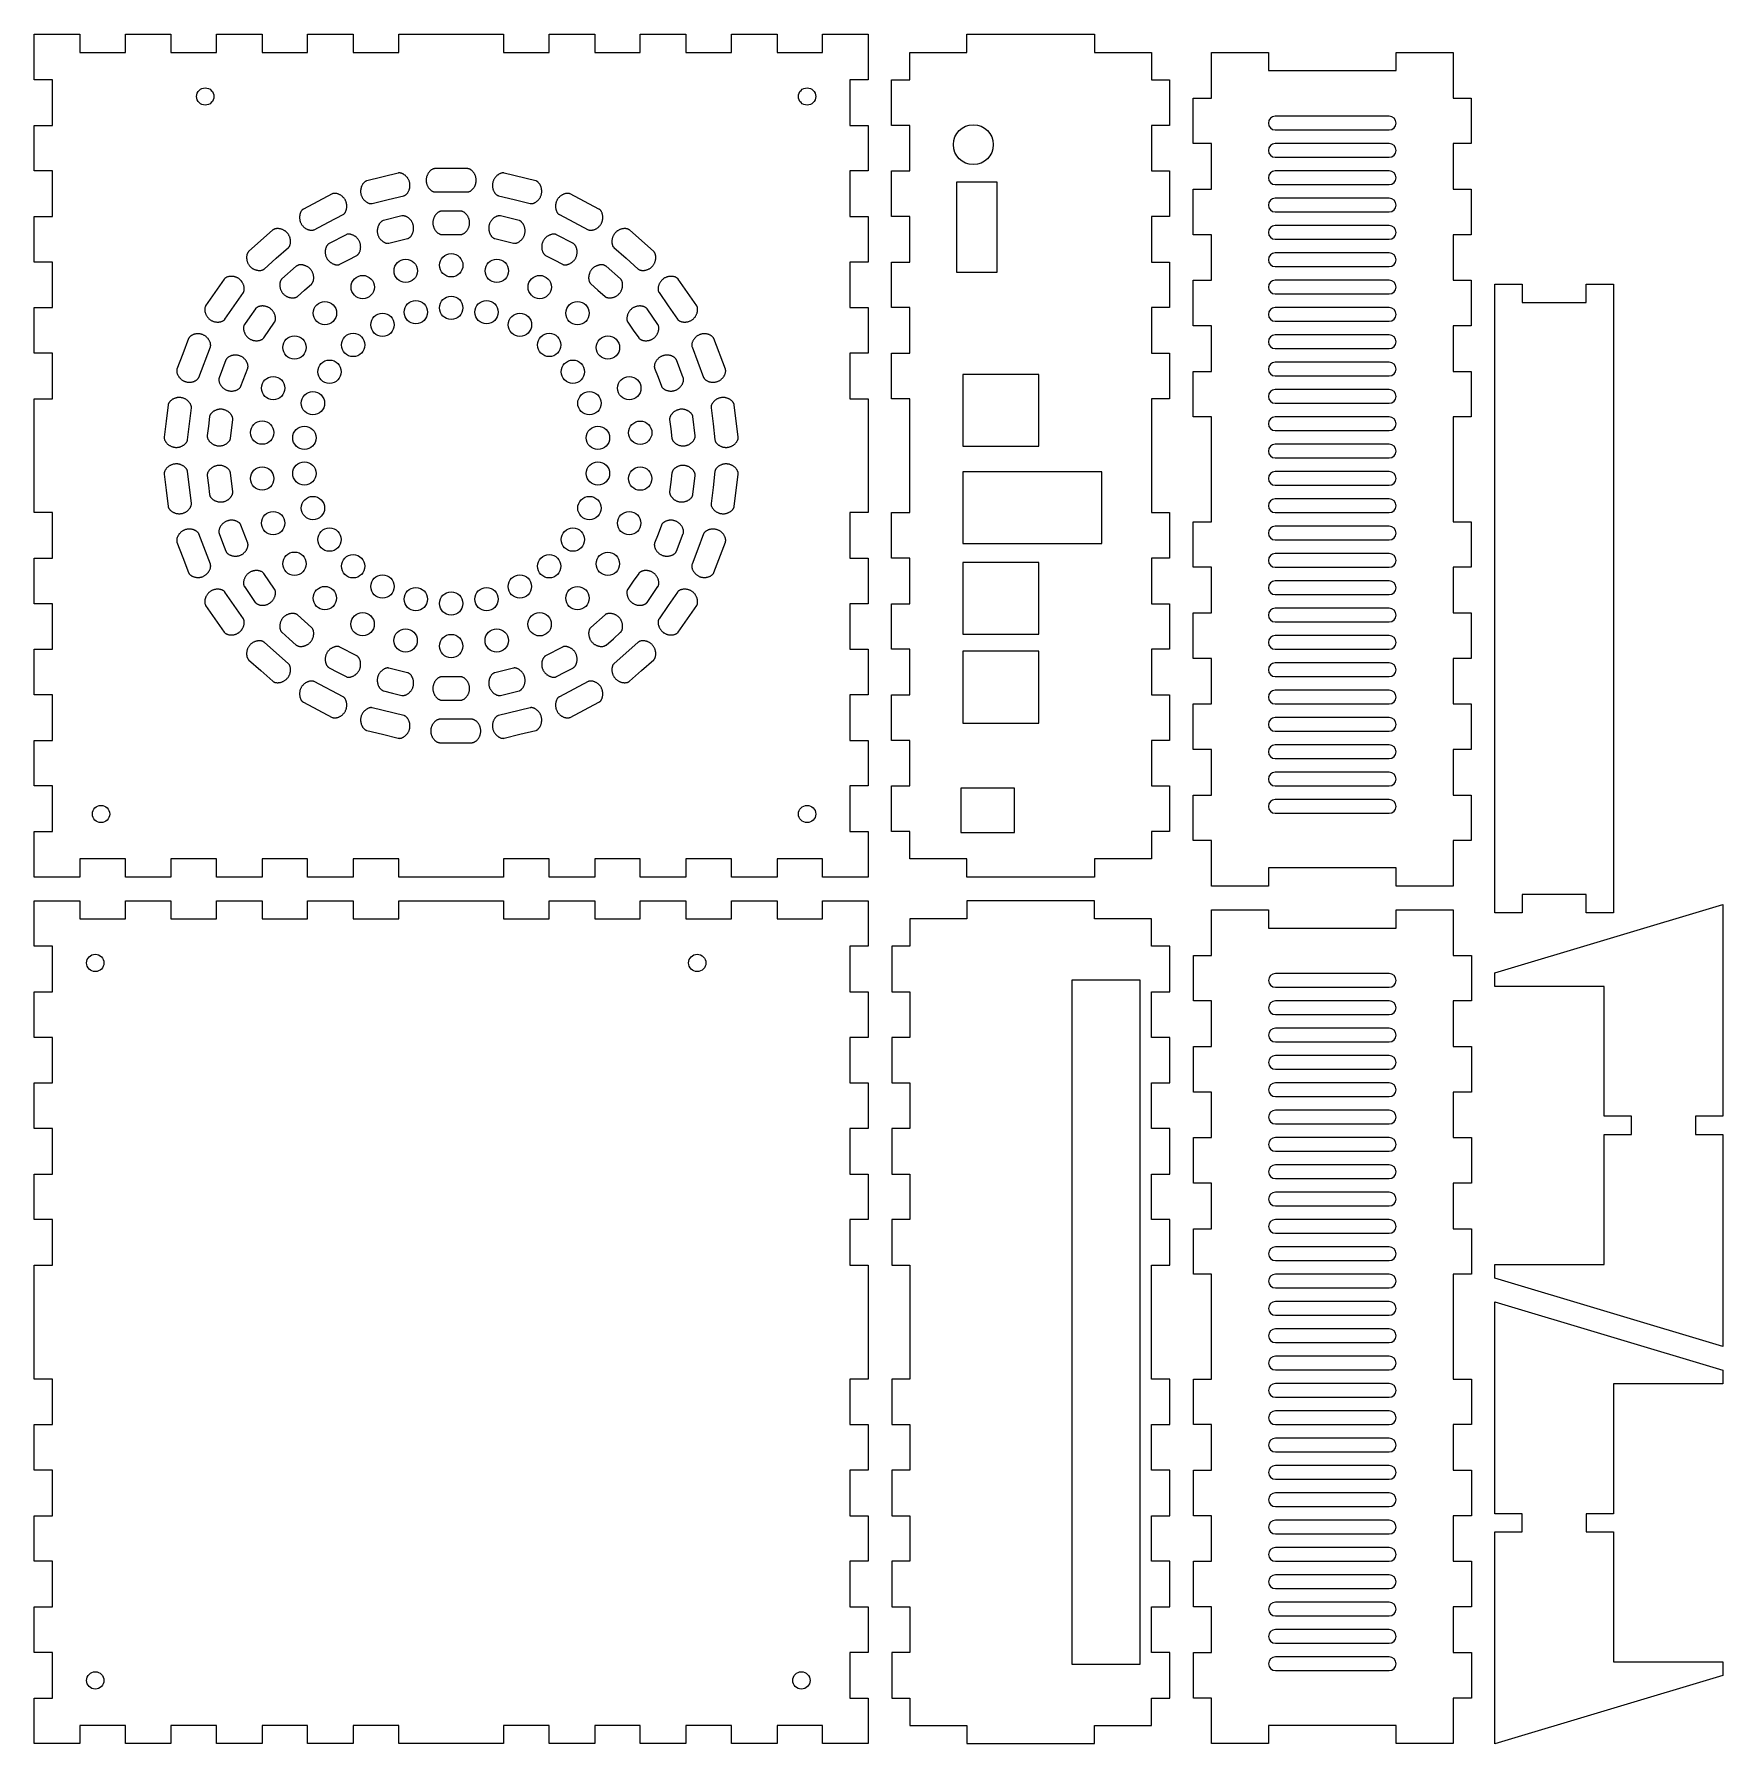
# Model space of a CAD drawing. Header units: millimetres. Extents: x 5 to 376, y 5 to 380.
import ezdxf

# ---------------------------------------------------------------- set-up
doc = ezdxf.new("R2010")
doc.units = ezdxf.units.MM
doc.header["$MEASUREMENT"] = 0
doc.layers.add('Gas', color=7, linetype='Continuous')

msp = doc.modelspace()

# ---------------------------------------------------------------- linework, layer by layer
at = {"color": 7, "linetype": 'Continuous', "lineweight": 25}
for p, q in [((237.85, 190.18), (209.85, 190.18)), ((209.85, 190.18), (209.85, 186.18)), ((237.85, 186.18), (237.85, 190.18)), ((209.85, 186.18), (197.35, 186.18)), ((197.35, 186.18), (197.35, 180.18)), ((250.35, 186.18), (237.85, 186.18)), ((250.35, 180.18), (250.35, 186.18)), ((197.35, 180.18), (193.35, 180.18)), ((193.35, 180.18), (193.35, 170.18)), ((254.35, 180.18), (250.35, 180.18)), ((254.35, 170.18), (254.35, 180.18)), ((247.85, 172.76), (232.85, 172.76)), ((232.85, 172.76), (232.85, 22.59)), ((247.85, 22.59), (247.85, 172.76)), ((193.35, 170.18), (197.35, 170.18)), ((197.35, 170.18), (197.35, 160.18)), ((250.35, 160.18), (250.35, 170.18)), ((250.35, 170.18), (254.35, 170.18)), ((197.35, 160.18), (193.35, 160.18)), ((193.35, 160.18), (193.35, 150.18)), ((254.35, 160.18), (250.35, 160.18)), ((254.35, 150.18), (254.35, 160.18)), ((193.35, 150.18), (197.35, 150.18)), ((197.35, 150.18), (197.35, 140.18)), ((250.35, 140.18), (250.35, 150.18)), ((250.35, 150.18), (254.35, 150.18)), ((197.35, 140.18), (193.35, 140.18)), ((193.35, 140.18), (193.35, 130.18)), ((254.35, 140.18), (250.35, 140.18)), ((254.35, 130.18), (254.35, 140.18)), ((193.35, 130.18), (197.35, 130.18)), ((197.35, 130.18), (197.35, 120.18)), ((250.35, 120.18), (250.35, 130.18)), ((250.35, 130.18), (254.35, 130.18)), ((197.35, 120.18), (193.35, 120.18)), ((193.35, 120.18), (193.35, 110.18)), ((254.35, 120.18), (250.35, 120.18)), ((254.35, 110.18), (254.35, 120.18)), ((193.35, 110.18), (197.35, 110.18)), ((197.35, 110.18), (197.35, 85.18)), ((250.35, 110.18), (254.35, 110.18)), ((250.35, 85.18), (250.35, 110.18)), ((193.35, 85.18), (193.35, 75.18)), ((197.35, 85.18), (193.35, 85.18)), ((254.35, 85.18), (250.35, 85.18)), ((254.35, 75.18), (254.35, 85.18)), ((193.35, 75.18), (197.35, 75.18)), ((197.35, 75.18), (197.35, 65.18)), ((250.35, 65.18), (250.35, 75.18)), ((250.35, 75.18), (254.35, 75.18)), ((197.35, 65.18), (193.35, 65.18)), ((193.35, 65.18), (193.35, 55.18)), ((254.35, 65.18), (250.35, 65.18)), ((254.35, 55.18), (254.35, 65.18)), ((193.35, 55.18), (197.35, 55.18)), ((197.35, 55.18), (197.35, 45.18)), ((250.35, 45.18), (250.35, 55.18)), ((250.35, 55.18), (254.35, 55.18)), ((197.35, 45.18), (193.35, 45.18)), ((193.35, 45.18), (193.35, 35.18)), ((254.35, 45.18), (250.35, 45.18)), ((254.35, 35.18), (254.35, 45.18)), ((193.35, 35.18), (197.35, 35.18)), ((197.35, 35.18), (197.35, 25.18)), ((250.35, 25.18), (250.35, 35.18)), ((250.35, 35.18), (254.35, 35.18)), ((197.35, 25.18), (193.35, 25.18)), ((193.35, 25.18), (193.35, 15.18)), ((232.85, 22.59), (247.85, 22.59)), ((254.35, 25.18), (250.35, 25.18)), ((254.35, 15.18), (254.35, 25.18)), ((193.35, 15.18), (197.35, 15.18)), ((197.35, 15.18), (197.35, 9.18)), ((250.35, 9.18), (250.35, 15.18)), ((250.35, 15.18), (254.35, 15.18)), ((197.35, 9.18), (209.85, 9.18)), ((209.85, 9.18), (209.85, 5.18)), ((237.85, 5.18), (237.85, 9.18)), ((237.85, 9.18), (250.35, 9.18)), ((209.85, 5.18), (237.85, 5.18))]:
    msp.add_line(p, q, dxfattribs=at)
at = {"layer": 'Gas', "color": 0}
for p, q in [((5.18, 370.35), (5.18, 380.35)), ((5.18, 380.35), (15.18, 380.35)), ((15.18, 380.35), (15.18, 376.35)), ((25.18, 376.35), (25.18, 380.35)), ((25.18, 380.35), (35.18, 380.35)), ((35.18, 380.35), (35.18, 376.35)), ((45.18, 376.35), (45.18, 380.35)), ((45.18, 380.35), (55.18, 380.35)), ((55.18, 380.35), (55.18, 376.35)), ((65.18, 376.35), (65.18, 380.35)), ((65.18, 380.35), (75.18, 380.35)), ((75.18, 380.35), (75.18, 376.35)), ((85.18, 376.35), (85.18, 380.35)), ((85.18, 380.35), (108.18, 380.35)), ((108.18, 380.35), (108.18, 376.35)), ((118.18, 376.35), (118.18, 380.35)), ((118.18, 380.35), (128.18, 380.35)), ((128.18, 380.35), (128.18, 376.35)), ((138.18, 376.35), (138.18, 380.35)), ((138.18, 380.35), (148.18, 380.35)), ((148.18, 380.35), (148.18, 376.35)), ((158.18, 376.35), (158.18, 380.35)), ((158.18, 380.35), (168.18, 380.35)), ((168.18, 380.35), (168.18, 376.35)), ((178.18, 376.35), (178.18, 380.35)), ((178.18, 380.35), (188.18, 380.35)), ((188.18, 380.35), (188.18, 370.35)), ((209.83, 376.35), (209.83, 380.35)), ((209.83, 380.35), (237.83, 380.35)), ((237.83, 380.35), (237.83, 376.35)), ((15.18, 376.35), (25.18, 376.35)), ((35.18, 376.35), (45.18, 376.35)), ((55.18, 376.35), (65.18, 376.35)), ((75.18, 376.35), (85.18, 376.35)), ((108.18, 376.35), (118.18, 376.35)), ((128.18, 376.35), (138.18, 376.35)), ((148.18, 376.35), (158.18, 376.35)), ((168.18, 376.35), (178.18, 376.35)), ((197.33, 376.35), (209.83, 376.35)), ((197.33, 370.35), (197.33, 376.35)), ((237.83, 376.35), (250.33, 376.35)), ((250.33, 376.35), (250.33, 370.35)), ((263.51, 366.35), (263.51, 376.35)), ((263.51, 376.35), (276.01, 376.35)), ((276.01, 376.35), (276.01, 372.35)), ((304.01, 372.35), (304.01, 376.35)), ((304.01, 376.35), (316.51, 376.35)), ((316.51, 376.35), (316.51, 366.35)), ((276.01, 372.35), (304.01, 372.35)), ((9.18, 370.35), (5.18, 370.35)), ((9.18, 360.35), (9.18, 370.35)), ((188.18, 370.35), (184.18, 370.35)), ((184.18, 370.35), (184.18, 360.35)), ((193.33, 360.35), (193.33, 370.35)), ((193.33, 370.35), (197.33, 370.35)), ((250.33, 370.35), (254.33, 370.35)), ((254.33, 370.35), (254.33, 360.35)), ((259.51, 356.35), (259.51, 366.35)), ((259.51, 366.35), (263.51, 366.35)), ((316.51, 366.35), (320.51, 366.35)), ((320.51, 366.35), (320.51, 356.35)), ((5.18, 350.35), (5.18, 360.35)), ((5.18, 360.35), (9.18, 360.35)), ((184.18, 360.35), (188.18, 360.35)), ((188.18, 360.35), (188.18, 350.35)), ((197.33, 360.35), (193.33, 360.35)), ((197.33, 350.35), (197.33, 360.35)), ((254.33, 360.35), (250.33, 360.35)), ((250.33, 360.35), (250.33, 350.35)), ((302.51, 362.35), (277.51, 362.35)), ((277.51, 359.35), (290.01, 359.35)), ((290.01, 359.35), (302.51, 359.35)), ((263.51, 356.35), (259.51, 356.35)), ((263.51, 346.35), (263.51, 356.35)), ((302.51, 356.35), (277.51, 356.35)), ((277.51, 353.35), (290.01, 353.35)), ((290.01, 353.35), (302.51, 353.35)), ((320.51, 356.35), (316.51, 356.35)), ((316.51, 356.35), (316.51, 346.35)), ((9.18, 350.35), (5.18, 350.35)), ((9.18, 340.35), (9.18, 350.35)), ((85.07, 349.88), (78.14, 348.17)), ((85.14, 349.89), (85.07, 349.88)), ((85.22, 349.9), (85.14, 349.89)), ((85.3, 349.91), (85.22, 349.9)), ((85.38, 349.9), (85.3, 349.91)), ((85.47, 349.89), (85.38, 349.9)), ((85.56, 349.88), (85.47, 349.89)), ((85.65, 349.86), (85.56, 349.88)), ((85.74, 349.84), (85.65, 349.86)), ((85.83, 349.81), (85.74, 349.84)), ((85.92, 349.77), (85.83, 349.81)), ((86.01, 349.73), (85.92, 349.77)), ((86.11, 349.68), (86.01, 349.73)), ((86.2, 349.63), (86.11, 349.68)), ((86.29, 349.58), (86.2, 349.63)), ((86.38, 349.52), (86.29, 349.58)), ((86.48, 349.45), (86.38, 349.52)), ((86.56, 349.38), (86.48, 349.45)), ((86.65, 349.31), (86.56, 349.38)), ((86.74, 349.23), (86.65, 349.31)), ((86.82, 349.15), (86.74, 349.23)), ((86.9, 349.06), (86.82, 349.15)), ((86.98, 348.97), (86.9, 349.06)), ((87.06, 348.87), (86.98, 348.97)), ((91.29, 349.05), (91.26, 348.93)), ((91.33, 349.17), (91.29, 349.05)), ((91.37, 349.29), (91.33, 349.17)), ((91.42, 349.4), (91.37, 349.29)), ((91.47, 349.51), (91.42, 349.4)), ((91.52, 349.62), (91.47, 349.51)), ((91.58, 349.72), (91.52, 349.62)), ((91.64, 349.82), (91.58, 349.72)), ((91.71, 349.92), (91.64, 349.82)), ((91.77, 350.01), (91.71, 349.92)), ((91.84, 350.1), (91.77, 350.01)), ((91.92, 350.19), (91.84, 350.1)), ((91.99, 350.27), (91.92, 350.19)), ((92.07, 350.35), (91.99, 350.27)), ((92.14, 350.42), (92.07, 350.35)), ((92.22, 350.48), (92.14, 350.42)), ((92.3, 350.55), (92.22, 350.48)), ((92.39, 350.6), (92.3, 350.55)), ((92.47, 350.65), (92.39, 350.6)), ((92.55, 350.7), (92.47, 350.65)), ((92.63, 350.74), (92.55, 350.7)), ((92.71, 350.77), (92.63, 350.74)), ((92.79, 350.8), (92.71, 350.77)), ((92.88, 350.83), (92.79, 350.8)), ((92.95, 350.84), (92.88, 350.83)), ((93.03, 350.85), (92.95, 350.84)), ((93.11, 350.85), (93.03, 350.85)), ((100.25, 350.85), (93.11, 350.85)), ((100.32, 350.85), (100.25, 350.85)), ((100.4, 350.84), (100.32, 350.85)), ((100.48, 350.83), (100.4, 350.84)), ((100.56, 350.8), (100.48, 350.83)), ((100.64, 350.77), (100.56, 350.8)), ((100.72, 350.74), (100.64, 350.77)), ((100.81, 350.7), (100.72, 350.74)), ((100.89, 350.65), (100.81, 350.7)), ((100.97, 350.6), (100.89, 350.65)), ((101.05, 350.54), (100.97, 350.6)), ((101.13, 350.48), (101.05, 350.54)), ((101.21, 350.42), (101.13, 350.48)), ((101.29, 350.34), (101.21, 350.42)), ((101.37, 350.27), (101.29, 350.34)), ((101.44, 350.19), (101.37, 350.27)), ((101.51, 350.1), (101.44, 350.19)), ((101.58, 350.01), (101.51, 350.1)), ((101.65, 349.92), (101.58, 350.01)), ((101.71, 349.82), (101.65, 349.92)), ((101.78, 349.72), (101.71, 349.82)), ((101.83, 349.62), (101.78, 349.72)), ((101.89, 349.51), (101.83, 349.62)), ((101.94, 349.4), (101.89, 349.51)), ((101.99, 349.29), (101.94, 349.4)), ((102.03, 349.17), (101.99, 349.29)), ((102.06, 349.05), (102.03, 349.17)), ((102.1, 348.93), (102.06, 349.05)), ((106.37, 348.97), (106.3, 348.87)), ((106.45, 349.06), (106.37, 348.97)), ((106.53, 349.15), (106.45, 349.06)), ((106.62, 349.23), (106.53, 349.15)), ((106.7, 349.31), (106.62, 349.23)), ((106.79, 349.38), (106.7, 349.31)), ((106.88, 349.45), (106.79, 349.38)), ((106.97, 349.52), (106.88, 349.45)), ((107.06, 349.58), (106.97, 349.52)), ((107.16, 349.63), (107.06, 349.58)), ((107.25, 349.68), (107.16, 349.63)), ((107.34, 349.73), (107.25, 349.68)), ((107.43, 349.77), (107.34, 349.73)), ((107.53, 349.81), (107.43, 349.77)), ((107.62, 349.84), (107.53, 349.81)), ((107.71, 349.86), (107.62, 349.84)), ((107.8, 349.88), (107.71, 349.86)), ((107.89, 349.89), (107.8, 349.88)), ((107.97, 349.9), (107.89, 349.89)), ((108.06, 349.91), (107.97, 349.9)), ((108.14, 349.9), (108.06, 349.91)), ((108.21, 349.89), (108.14, 349.9)), ((108.29, 349.88), (108.21, 349.89)), ((115.22, 348.17), (108.29, 349.88)), ((188.18, 350.35), (184.18, 350.35)), ((184.18, 350.35), (184.18, 340.35)), ((193.33, 340.35), (193.33, 350.35)), ((193.33, 350.35), (197.33, 350.35)), ((250.33, 350.35), (254.33, 350.35)), ((254.33, 350.35), (254.33, 340.35)), ((302.51, 350.35), (277.51, 350.35)), ((70.56, 345.3), (64.24, 341.98)), ((70.63, 345.33), (70.56, 345.3)), ((70.7, 345.36), (70.63, 345.33)), ((70.78, 345.38), (70.7, 345.36)), ((70.86, 345.4), (70.78, 345.38)), ((70.95, 345.41), (70.86, 345.4)), ((71.04, 345.42), (70.95, 345.41)), ((71.13, 345.42), (71.04, 345.42)), ((71.22, 345.42), (71.13, 345.42)), ((71.32, 345.41), (71.22, 345.42)), ((71.42, 345.4), (71.32, 345.41)), ((71.52, 345.38), (71.42, 345.4)), ((71.62, 345.36), (71.52, 345.38)), ((71.72, 345.33), (71.62, 345.36)), ((71.82, 345.3), (71.72, 345.33)), ((71.93, 345.26), (71.82, 345.3)), ((72.03, 345.22), (71.93, 345.26)), ((72.13, 345.17), (72.03, 345.22)), ((76.81, 346.11), (76.8, 345.99)), ((76.8, 345.99), (76.8, 345.86)), ((76.8, 345.86), (76.81, 345.73)), ((76.82, 346.23), (76.81, 346.11)), ((76.81, 345.73), (76.81, 345.6)), ((76.81, 345.6), (76.83, 345.48)), ((76.84, 346.35), (76.82, 346.23)), ((76.83, 345.48), (76.85, 345.35)), ((76.86, 346.47), (76.84, 346.35)), ((76.85, 345.35), (76.88, 345.22)), ((76.89, 346.59), (76.86, 346.47)), ((76.88, 345.22), (76.92, 345.09)), ((76.92, 346.71), (76.89, 346.59)), ((76.96, 346.82), (76.92, 346.71)), ((77, 346.93), (76.96, 346.82)), ((77.04, 347.03), (77, 346.93)), ((77.09, 347.14), (77.04, 347.03)), ((77.14, 347.24), (77.09, 347.14)), ((77.19, 347.33), (77.14, 347.24)), ((77.25, 347.43), (77.19, 347.33)), ((77.3, 347.51), (77.25, 347.43)), ((77.37, 347.6), (77.3, 347.51)), ((77.43, 347.68), (77.37, 347.6)), ((77.49, 347.75), (77.43, 347.68)), ((77.56, 347.82), (77.49, 347.75)), ((77.63, 347.88), (77.56, 347.82)), ((77.7, 347.94), (77.63, 347.88)), ((77.77, 348), (77.7, 347.94)), ((77.84, 348.04), (77.77, 348)), ((77.92, 348.09), (77.84, 348.04)), ((77.99, 348.12), (77.92, 348.09)), ((78.06, 348.15), (77.99, 348.12)), ((78.14, 348.17), (78.06, 348.15)), ((86.8, 345.18), (86.87, 345.25)), ((86.87, 345.25), (86.94, 345.32)), ((86.94, 345.32), (87, 345.39)), ((87, 345.39), (87.06, 345.47)), ((87.13, 348.77), (87.06, 348.87)), ((87.06, 345.47), (87.13, 345.55)), ((87.2, 348.67), (87.13, 348.77)), ((87.13, 345.55), (87.18, 345.64)), ((87.18, 345.64), (87.24, 345.74)), ((87.26, 348.56), (87.2, 348.67)), ((87.24, 345.74), (87.29, 345.83)), ((87.32, 348.45), (87.26, 348.56)), ((87.29, 345.83), (87.34, 345.93)), ((87.38, 348.34), (87.32, 348.45)), ((87.34, 345.93), (87.39, 346.03)), ((87.43, 348.22), (87.38, 348.34)), ((87.39, 346.03), (87.43, 346.14)), ((87.47, 348.1), (87.43, 348.22)), ((87.43, 346.14), (87.47, 346.25)), ((87.52, 347.98), (87.47, 348.1)), ((87.47, 346.25), (87.51, 346.36)), ((87.51, 346.36), (87.54, 346.48)), ((87.55, 347.85), (87.52, 347.98)), ((87.54, 346.48), (87.57, 346.59)), ((87.58, 347.72), (87.55, 347.85)), ((87.57, 346.59), (87.59, 346.71)), ((87.6, 347.59), (87.58, 347.72)), ((87.59, 346.71), (87.61, 346.84)), ((87.62, 347.46), (87.6, 347.59)), ((87.61, 346.84), (87.62, 346.96)), ((87.63, 347.34), (87.62, 347.46)), ((87.62, 346.96), (87.63, 347.08)), ((87.63, 347.21), (87.63, 347.34)), ((87.63, 347.08), (87.63, 347.21)), ((91.19, 348.42), (91.18, 348.29)), ((91.18, 348.29), (91.19, 348.16)), ((91.2, 348.55), (91.19, 348.42)), ((91.19, 348.16), (91.2, 348.03)), ((91.21, 348.68), (91.2, 348.55)), ((91.2, 348.03), (91.21, 347.9)), ((91.23, 348.81), (91.21, 348.68)), ((91.21, 347.9), (91.23, 347.77)), ((91.26, 348.93), (91.23, 348.81)), ((91.23, 347.77), (91.26, 347.65)), ((91.26, 347.65), (91.29, 347.53)), ((91.29, 347.53), (91.33, 347.41)), ((91.33, 347.41), (91.37, 347.29)), ((91.37, 347.29), (91.42, 347.18)), ((91.42, 347.18), (91.47, 347.07)), ((91.47, 347.07), (91.52, 346.96)), ((91.52, 346.96), (91.58, 346.86)), ((91.58, 346.86), (91.64, 346.76)), ((91.64, 346.76), (91.71, 346.66)), ((91.71, 346.66), (91.77, 346.57)), ((91.77, 346.57), (91.84, 346.48)), ((91.84, 346.48), (91.92, 346.39)), ((91.92, 346.39), (91.99, 346.31)), ((91.99, 346.31), (92.07, 346.24)), ((92.07, 346.24), (92.14, 346.16)), ((92.14, 346.16), (92.22, 346.1)), ((92.22, 346.1), (92.3, 346.04)), ((92.3, 346.04), (92.39, 345.98)), ((92.39, 345.98), (92.47, 345.93)), ((92.47, 345.93), (92.55, 345.88)), ((92.55, 345.88), (92.63, 345.84)), ((92.63, 345.84), (92.71, 345.81)), ((92.71, 345.81), (92.79, 345.78)), ((92.79, 345.78), (92.88, 345.76)), ((92.88, 345.76), (92.95, 345.74)), ((92.95, 345.74), (93.03, 345.73)), ((93.03, 345.73), (93.11, 345.73)), ((93.11, 345.73), (96.68, 345.73)), ((96.68, 345.73), (100.25, 345.73)), ((100.25, 345.73), (100.32, 345.73)), ((100.32, 345.73), (100.4, 345.74)), ((100.4, 345.74), (100.48, 345.76)), ((100.48, 345.76), (100.56, 345.78)), ((100.56, 345.78), (100.64, 345.81)), ((100.64, 345.81), (100.72, 345.84)), ((100.72, 345.84), (100.81, 345.88)), ((100.81, 345.88), (100.89, 345.93)), ((100.89, 345.93), (100.97, 345.98)), ((100.97, 345.98), (101.05, 346.04)), ((101.05, 346.04), (101.13, 346.1)), ((101.13, 346.1), (101.21, 346.16)), ((101.21, 346.16), (101.29, 346.24)), ((101.29, 346.24), (101.37, 346.31)), ((101.37, 346.31), (101.44, 346.39)), ((101.44, 346.39), (101.51, 346.48)), ((101.51, 346.48), (101.58, 346.57)), ((101.58, 346.57), (101.65, 346.66)), ((101.65, 346.66), (101.71, 346.76)), ((101.71, 346.76), (101.78, 346.86)), ((101.78, 346.86), (101.83, 346.96)), ((101.83, 346.96), (101.89, 347.07)), ((101.89, 347.07), (101.94, 347.18)), ((101.94, 347.18), (101.99, 347.29)), ((101.99, 347.29), (102.03, 347.41)), ((102.03, 347.41), (102.06, 347.53)), ((102.06, 347.53), (102.1, 347.65)), ((102.12, 348.81), (102.1, 348.93)), ((102.1, 347.65), (102.12, 347.77)), ((102.14, 348.68), (102.12, 348.81)), ((102.12, 347.77), (102.14, 347.9)), ((102.16, 348.55), (102.14, 348.68)), ((102.14, 347.9), (102.16, 348.03)), ((102.17, 348.42), (102.16, 348.55)), ((102.16, 348.03), (102.17, 348.16)), ((102.17, 348.29), (102.17, 348.42)), ((102.17, 348.16), (102.17, 348.29)), ((105.74, 347.46), (105.73, 347.33)), ((105.73, 347.33), (105.73, 347.21)), ((105.73, 347.21), (105.73, 347.08)), ((105.73, 347.08), (105.74, 346.96)), ((105.76, 347.59), (105.74, 347.46)), ((105.74, 346.96), (105.75, 346.83)), ((105.75, 346.83), (105.77, 346.71)), ((105.78, 347.72), (105.76, 347.59)), ((105.77, 346.71), (105.79, 346.59)), ((105.81, 347.85), (105.78, 347.72)), ((105.79, 346.59), (105.82, 346.48)), ((105.84, 347.98), (105.81, 347.85)), ((105.82, 346.48), (105.85, 346.36)), ((105.88, 348.1), (105.84, 347.98)), ((105.85, 346.36), (105.88, 346.25)), ((105.93, 348.22), (105.88, 348.1)), ((105.88, 346.25), (105.92, 346.14)), ((105.92, 346.14), (105.97, 346.03)), ((105.98, 348.34), (105.93, 348.22)), ((105.97, 346.03), (106.01, 345.93)), ((106.03, 348.45), (105.98, 348.34)), ((106.01, 345.93), (106.06, 345.83)), ((106.09, 348.56), (106.03, 348.45)), ((106.06, 345.83), (106.12, 345.73)), ((106.16, 348.67), (106.09, 348.56)), ((106.12, 345.73), (106.17, 345.64)), ((106.23, 348.77), (106.16, 348.67)), ((106.17, 345.64), (106.23, 345.55)), ((106.3, 348.87), (106.23, 348.77)), ((106.23, 345.55), (106.29, 345.47)), ((106.29, 345.47), (106.36, 345.39)), ((106.36, 345.39), (106.42, 345.32)), ((106.42, 345.32), (106.49, 345.25)), ((106.49, 345.25), (106.56, 345.18)), ((115.29, 348.15), (115.22, 348.17)), ((115.37, 348.12), (115.29, 348.15)), ((115.44, 348.09), (115.37, 348.12)), ((115.51, 348.04), (115.44, 348.09)), ((115.58, 348), (115.51, 348.04)), ((115.66, 347.94), (115.58, 348)), ((115.73, 347.88), (115.66, 347.94)), ((115.79, 347.82), (115.73, 347.88)), ((115.86, 347.75), (115.79, 347.82)), ((115.93, 347.68), (115.86, 347.75)), ((115.99, 347.6), (115.93, 347.68)), ((116.05, 347.51), (115.99, 347.6)), ((116.11, 347.42), (116.05, 347.51)), ((116.17, 347.33), (116.11, 347.42)), ((116.22, 347.24), (116.17, 347.33)), ((116.27, 347.14), (116.22, 347.24)), ((116.32, 347.03), (116.27, 347.14)), ((116.36, 346.93), (116.32, 347.03)), ((116.4, 346.82), (116.36, 346.93)), ((116.43, 346.7), (116.4, 346.82)), ((116.47, 346.59), (116.43, 346.7)), ((116.44, 345.09), (116.48, 345.22)), ((116.49, 346.47), (116.47, 346.59)), ((116.48, 345.22), (116.5, 345.35)), ((116.52, 346.35), (116.49, 346.47)), ((116.5, 345.35), (116.53, 345.48)), ((116.53, 346.23), (116.52, 346.35)), ((116.55, 346.11), (116.53, 346.23)), ((116.53, 345.48), (116.54, 345.6)), ((116.54, 345.6), (116.55, 345.73)), ((116.55, 345.98), (116.55, 346.11)), ((116.55, 345.86), (116.55, 345.98)), ((116.55, 345.73), (116.55, 345.86)), ((121.33, 345.22), (121.22, 345.17)), ((121.43, 345.26), (121.33, 345.22)), ((121.53, 345.3), (121.43, 345.26)), ((121.64, 345.33), (121.53, 345.3)), ((121.74, 345.36), (121.64, 345.33)), ((121.84, 345.38), (121.74, 345.36)), ((121.94, 345.4), (121.84, 345.38)), ((122.04, 345.41), (121.94, 345.4)), ((122.13, 345.42), (122.04, 345.41)), ((122.23, 345.42), (122.13, 345.42)), ((122.32, 345.42), (122.23, 345.42)), ((122.41, 345.41), (122.32, 345.42)), ((122.49, 345.4), (122.41, 345.41)), ((122.57, 345.38), (122.49, 345.4)), ((122.65, 345.36), (122.57, 345.38)), ((122.73, 345.33), (122.65, 345.36)), ((122.8, 345.3), (122.73, 345.33)), ((129.11, 341.98), (122.8, 345.3)), ((216.46, 347.89), (207.56, 347.89)), ((207.56, 347.89), (207.56, 328.15)), ((216.46, 328.15), (216.46, 347.89)), ((259.51, 336.35), (259.51, 346.35)), ((259.51, 346.35), (263.51, 346.35)), ((277.51, 347.35), (290.01, 347.35)), ((290.01, 347.35), (302.51, 347.35)), ((316.51, 346.35), (320.51, 346.35)), ((320.51, 346.35), (320.51, 336.35)), ((63.77, 341.5), (63.72, 341.42)), ((63.82, 341.58), (63.77, 341.5)), ((63.87, 341.66), (63.82, 341.58)), ((63.93, 341.72), (63.87, 341.66)), ((63.99, 341.79), (63.93, 341.72)), ((64.05, 341.85), (63.99, 341.79)), ((64.11, 341.9), (64.05, 341.85)), ((64.17, 341.94), (64.11, 341.9)), ((64.24, 341.98), (64.17, 341.94)), ((72.24, 345.12), (72.13, 345.17)), ((72.34, 345.07), (72.24, 345.12)), ((72.44, 345.01), (72.34, 345.07)), ((72.54, 344.94), (72.44, 345.01)), ((72.64, 344.87), (72.54, 344.94)), ((72.73, 344.8), (72.64, 344.87)), ((72.83, 344.72), (72.73, 344.8)), ((72.92, 344.63), (72.83, 344.72)), ((73.01, 344.54), (72.92, 344.63)), ((73.09, 344.45), (73.01, 344.54)), ((73.17, 344.35), (73.09, 344.45)), ((73.25, 344.25), (73.17, 344.35)), ((73.32, 344.15), (73.25, 344.25)), ((73.39, 344.04), (73.32, 344.15)), ((73.46, 343.92), (73.39, 344.04)), ((73.52, 343.8), (73.46, 343.92)), ((73.51, 341.4), (73.55, 341.5)), ((73.57, 343.68), (73.52, 343.8)), ((73.55, 341.5), (73.59, 341.59)), ((73.61, 343.56), (73.57, 343.68)), ((73.59, 341.59), (73.63, 341.69)), ((73.65, 343.44), (73.61, 343.56)), ((73.63, 341.69), (73.66, 341.79)), ((73.69, 343.32), (73.65, 343.44)), ((73.66, 341.79), (73.69, 341.9)), ((73.72, 343.2), (73.69, 343.32)), ((73.69, 341.9), (73.72, 342.01)), ((73.74, 343.07), (73.72, 343.2)), ((73.72, 342.01), (73.74, 342.12)), ((73.76, 342.95), (73.74, 343.07)), ((73.74, 342.12), (73.75, 342.23)), ((73.75, 342.23), (73.76, 342.35)), ((73.77, 342.83), (73.76, 342.95)), ((73.76, 342.35), (73.77, 342.47)), ((73.77, 342.71), (73.77, 342.83)), ((73.78, 342.59), (73.77, 342.71)), ((73.77, 342.47), (73.78, 342.59)), ((76.92, 345.09), (76.96, 344.97)), ((76.96, 344.97), (77, 344.85)), ((77, 344.85), (77.05, 344.73)), ((77.05, 344.73), (77.11, 344.61)), ((77.11, 344.61), (77.17, 344.5)), ((77.17, 344.5), (77.23, 344.4)), ((77.23, 344.4), (77.3, 344.29)), ((77.3, 344.29), (77.37, 344.2)), ((77.37, 344.2), (77.45, 344.1)), ((77.45, 344.1), (77.53, 344.01)), ((77.53, 344.01), (77.61, 343.92)), ((77.61, 343.92), (77.69, 343.84)), ((77.69, 343.84), (77.78, 343.76)), ((77.78, 343.76), (77.87, 343.69)), ((77.87, 343.69), (77.95, 343.62)), ((77.95, 343.62), (78.05, 343.55)), ((78.05, 343.55), (78.14, 343.49)), ((78.14, 343.49), (78.23, 343.44)), ((78.23, 343.44), (78.32, 343.38)), ((78.32, 343.38), (78.42, 343.34)), ((78.42, 343.34), (78.51, 343.3)), ((78.51, 343.3), (78.6, 343.26)), ((78.6, 343.26), (78.69, 343.23)), ((78.69, 343.23), (78.78, 343.21)), ((78.78, 343.21), (78.87, 343.19)), ((78.87, 343.19), (78.96, 343.17)), ((78.96, 343.17), (79.05, 343.17)), ((79.05, 343.17), (79.13, 343.16)), ((79.13, 343.16), (79.21, 343.17)), ((79.21, 343.17), (79.29, 343.18)), ((79.29, 343.18), (79.36, 343.19)), ((79.36, 343.19), (82.83, 344.04)), ((82.83, 344.04), (86.29, 344.9)), ((86.29, 344.9), (86.37, 344.92)), ((86.37, 344.92), (86.44, 344.95)), ((86.44, 344.95), (86.51, 344.98)), ((86.51, 344.98), (86.59, 345.02)), ((86.59, 345.02), (86.66, 345.07)), ((86.66, 345.07), (86.73, 345.12)), ((86.73, 345.12), (86.8, 345.18)), ((94.26, 341.47), (94.18, 341.44)), ((94.34, 341.49), (94.26, 341.47)), ((94.42, 341.51), (94.34, 341.49)), ((94.5, 341.52), (94.42, 341.51)), ((94.57, 341.52), (94.5, 341.52)), ((98.78, 341.52), (94.57, 341.52)), ((98.86, 341.52), (98.78, 341.52)), ((98.94, 341.51), (98.86, 341.52)), ((99.02, 341.49), (98.94, 341.51)), ((99.1, 341.47), (99.02, 341.49)), ((99.18, 341.44), (99.1, 341.47)), ((106.56, 345.18), (106.63, 345.12)), ((106.63, 345.12), (106.7, 345.07)), ((106.7, 345.07), (106.77, 345.02)), ((106.77, 345.02), (106.84, 344.98)), ((106.84, 344.98), (106.92, 344.95)), ((106.92, 344.95), (106.99, 344.92)), ((106.99, 344.92), (107.06, 344.9)), ((107.06, 344.9), (110.53, 344.04)), ((110.53, 344.04), (113.99, 343.19)), ((113.99, 343.19), (114.07, 343.18)), ((114.07, 343.18), (114.15, 343.17)), ((114.15, 343.17), (114.23, 343.16)), ((114.23, 343.16), (114.31, 343.17)), ((114.31, 343.17), (114.4, 343.17)), ((114.4, 343.17), (114.48, 343.19)), ((114.48, 343.19), (114.57, 343.21)), ((114.57, 343.21), (114.66, 343.23)), ((114.66, 343.23), (114.76, 343.26)), ((114.76, 343.26), (114.85, 343.3)), ((114.85, 343.3), (114.94, 343.34)), ((114.94, 343.34), (115.03, 343.39)), ((115.03, 343.39), (115.13, 343.44)), ((115.13, 343.44), (115.22, 343.49)), ((115.22, 343.49), (115.31, 343.55)), ((115.31, 343.55), (115.4, 343.62)), ((115.4, 343.62), (115.49, 343.69)), ((115.49, 343.69), (115.58, 343.76)), ((115.58, 343.76), (115.66, 343.84)), ((115.66, 343.84), (115.75, 343.92)), ((115.75, 343.92), (115.83, 344.01)), ((115.83, 344.01), (115.91, 344.1)), ((115.91, 344.1), (115.98, 344.2)), ((115.98, 344.2), (116.06, 344.3)), ((116.06, 344.3), (116.12, 344.4)), ((116.12, 344.4), (116.19, 344.5)), ((116.19, 344.5), (116.25, 344.62)), ((116.25, 344.62), (116.3, 344.73)), ((116.3, 344.73), (116.35, 344.85)), ((116.35, 344.85), (116.4, 344.97)), ((116.4, 344.97), (116.44, 345.09)), ((119.59, 342.83), (119.58, 342.71)), ((119.58, 342.71), (119.58, 342.59)), ((119.58, 342.59), (119.58, 342.47)), ((119.58, 342.47), (119.59, 342.35)), ((119.6, 342.95), (119.59, 342.83)), ((119.59, 342.35), (119.6, 342.23)), ((119.62, 343.07), (119.6, 342.95)), ((119.6, 342.23), (119.62, 342.12)), ((119.64, 343.19), (119.62, 343.07)), ((119.62, 342.12), (119.64, 342.01)), ((119.67, 343.32), (119.64, 343.19)), ((119.64, 342.01), (119.66, 341.9)), ((119.66, 341.9), (119.69, 341.79)), ((119.7, 343.44), (119.67, 343.32)), ((119.69, 341.79), (119.73, 341.69)), ((119.74, 343.56), (119.7, 343.44)), ((119.73, 341.69), (119.76, 341.59)), ((119.79, 343.68), (119.74, 343.56)), ((119.76, 341.59), (119.8, 341.5)), ((119.84, 343.8), (119.79, 343.68)), ((119.8, 341.5), (119.84, 341.4)), ((119.9, 343.92), (119.84, 343.8)), ((119.96, 344.04), (119.9, 343.92)), ((120.03, 344.15), (119.96, 344.04)), ((120.11, 344.25), (120.03, 344.15)), ((120.18, 344.35), (120.11, 344.25)), ((120.26, 344.45), (120.18, 344.35)), ((120.35, 344.54), (120.26, 344.45)), ((120.44, 344.63), (120.35, 344.54)), ((120.53, 344.72), (120.44, 344.63)), ((120.62, 344.8), (120.53, 344.72)), ((120.72, 344.87), (120.62, 344.8)), ((120.82, 344.94), (120.72, 344.87)), ((120.92, 345.01), (120.82, 344.94)), ((121.02, 345.07), (120.92, 345.01)), ((121.12, 345.12), (121.02, 345.07)), ((121.22, 345.17), (121.12, 345.12)), ((129.18, 341.94), (129.11, 341.98)), ((129.25, 341.9), (129.18, 341.94)), ((129.31, 341.85), (129.25, 341.9)), ((129.37, 341.79), (129.31, 341.85)), ((129.43, 341.72), (129.37, 341.79)), ((129.48, 341.66), (129.43, 341.72)), ((129.54, 341.58), (129.48, 341.66)), ((129.59, 341.5), (129.54, 341.58)), ((129.64, 341.42), (129.59, 341.5)), ((302.51, 344.35), (277.51, 344.35)), ((5.18, 330.35), (5.18, 340.35)), ((5.18, 340.35), (9.18, 340.35)), ((63.42, 340.39), (63.41, 340.27)), ((63.41, 340.27), (63.41, 340.15)), ((63.41, 340.15), (63.41, 340.03)), ((63.41, 340.03), (63.42, 339.91)), ((63.43, 340.5), (63.42, 340.39)), ((63.42, 339.91), (63.43, 339.78)), ((63.45, 340.61), (63.43, 340.5)), ((63.43, 339.78), (63.45, 339.66)), ((63.47, 340.73), (63.45, 340.61)), ((63.45, 339.66), (63.47, 339.54)), ((63.49, 340.84), (63.47, 340.73)), ((63.47, 339.54), (63.5, 339.42)), ((63.52, 340.94), (63.49, 340.84)), ((63.5, 339.42), (63.53, 339.29)), ((63.55, 341.04), (63.52, 340.94)), ((63.53, 339.29), (63.57, 339.17)), ((63.59, 341.14), (63.55, 341.04)), ((63.57, 339.17), (63.62, 339.05)), ((63.63, 341.24), (63.59, 341.14)), ((63.62, 339.05), (63.67, 338.93)), ((63.67, 341.33), (63.63, 341.24)), ((63.72, 341.42), (63.67, 341.33)), ((63.67, 338.93), (63.73, 338.81)), ((63.73, 338.81), (63.79, 338.7)), ((63.79, 338.7), (63.86, 338.59)), ((63.86, 338.59), (63.93, 338.48)), ((63.93, 338.48), (64.01, 338.38)), ((64.01, 338.38), (64.09, 338.28)), ((64.09, 338.28), (64.18, 338.19)), ((64.18, 338.19), (64.27, 338.1)), ((64.27, 338.1), (64.36, 338.02)), ((64.36, 338.02), (64.45, 337.94)), ((64.45, 337.94), (64.55, 337.86)), ((64.55, 337.86), (64.65, 337.79)), ((64.65, 337.79), (64.74, 337.73)), ((64.74, 337.73), (64.85, 337.67)), ((66.62, 337.44), (69.78, 339.1)), ((69.78, 339.1), (72.94, 340.76)), ((72.94, 340.76), (73.01, 340.79)), ((73.01, 340.79), (73.07, 340.84)), ((73.07, 340.84), (73.14, 340.89)), ((73.14, 340.89), (73.2, 340.95)), ((73.2, 340.95), (73.26, 341.01)), ((73.26, 341.01), (73.31, 341.08)), ((73.31, 341.08), (73.37, 341.15)), ((73.37, 341.15), (73.42, 341.23)), ((73.42, 341.23), (73.47, 341.32)), ((73.47, 341.32), (73.51, 341.4)), ((80.52, 337.76), (80.5, 337.64)), ((80.55, 337.88), (80.52, 337.76)), ((80.58, 338), (80.55, 337.88)), ((80.61, 338.11), (80.58, 338)), ((80.65, 338.22), (80.61, 338.11)), ((80.7, 338.32), (80.65, 338.22)), ((80.74, 338.43), (80.7, 338.32)), ((80.79, 338.53), (80.74, 338.43)), ((80.85, 338.62), (80.79, 338.53)), ((80.9, 338.72), (80.85, 338.62)), ((80.96, 338.8), (80.9, 338.72)), ((81.02, 338.89), (80.96, 338.8)), ((81.08, 338.97), (81.02, 338.89)), ((81.15, 339.04), (81.08, 338.97)), ((81.22, 339.11), (81.15, 339.04)), ((81.29, 339.17), (81.22, 339.11)), ((81.36, 339.23), (81.29, 339.17)), ((81.43, 339.29), (81.36, 339.23)), ((81.5, 339.33), (81.43, 339.29)), ((81.57, 339.38), (81.5, 339.33)), ((81.64, 339.41), (81.57, 339.38)), ((81.72, 339.44), (81.64, 339.41)), ((81.79, 339.46), (81.72, 339.44)), ((85.88, 340.47), (81.79, 339.46)), ((85.95, 340.48), (85.88, 340.47)), ((86.03, 340.49), (85.95, 340.48)), ((86.11, 340.49), (86.03, 340.49)), ((86.2, 340.49), (86.11, 340.49)), ((86.28, 340.48), (86.2, 340.49)), ((86.37, 340.47), (86.28, 340.48)), ((86.46, 340.45), (86.37, 340.47)), ((86.55, 340.42), (86.46, 340.45)), ((86.64, 340.39), (86.55, 340.42)), ((86.73, 340.36), (86.64, 340.39)), ((86.83, 340.32), (86.73, 340.36)), ((86.92, 340.27), (86.83, 340.32)), ((87.01, 340.22), (86.92, 340.27)), ((87.1, 340.17), (87.01, 340.22)), ((87.2, 340.11), (87.1, 340.17)), ((87.29, 340.04), (87.2, 340.11)), ((87.38, 339.97), (87.29, 340.04)), ((87.46, 339.9), (87.38, 339.97)), ((87.55, 339.82), (87.46, 339.9)), ((87.63, 339.74), (87.55, 339.82)), ((87.71, 339.65), (87.63, 339.74)), ((87.79, 339.56), (87.71, 339.65)), ((87.87, 339.46), (87.79, 339.56)), ((87.94, 339.36), (87.87, 339.46)), ((88.01, 339.26), (87.94, 339.36)), ((88.07, 339.15), (88.01, 339.26)), ((88.13, 339.04), (88.07, 339.15)), ((88.19, 338.93), (88.13, 339.04)), ((88.24, 338.81), (88.19, 338.93)), ((88.29, 338.69), (88.24, 338.81)), ((88.33, 338.57), (88.29, 338.69)), ((88.36, 338.44), (88.33, 338.57)), ((88.39, 338.31), (88.36, 338.44)), ((88.41, 338.18), (88.39, 338.31)), ((88.43, 338.05), (88.41, 338.18)), ((88.44, 337.93), (88.43, 338.05)), ((88.44, 337.8), (88.44, 337.93)), ((88.44, 337.67), (88.44, 337.8)), ((92.66, 339.22), (92.65, 339.09)), ((92.65, 339.09), (92.65, 338.96)), ((92.65, 338.96), (92.65, 338.83)), ((92.65, 338.83), (92.66, 338.7)), ((92.68, 339.35), (92.66, 339.22)), ((92.66, 338.7), (92.68, 338.57)), ((92.7, 339.48), (92.68, 339.35)), ((92.68, 338.57), (92.7, 338.44)), ((92.72, 339.6), (92.7, 339.48)), ((92.7, 338.44), (92.72, 338.32)), ((92.76, 339.72), (92.72, 339.6)), ((92.72, 338.32), (92.76, 338.2)), ((92.79, 339.84), (92.76, 339.72)), ((92.76, 338.2), (92.79, 338.08)), ((92.84, 339.96), (92.79, 339.84)), ((92.79, 338.08), (92.84, 337.96)), ((92.88, 340.07), (92.84, 339.96)), ((92.84, 337.96), (92.88, 337.85)), ((92.93, 340.18), (92.88, 340.07)), ((92.88, 337.85), (92.93, 337.74)), ((92.99, 340.29), (92.93, 340.18)), ((92.93, 337.74), (92.99, 337.63)), ((93.04, 340.39), (92.99, 340.29)), ((93.11, 340.49), (93.04, 340.39)), ((93.17, 340.59), (93.11, 340.49)), ((93.24, 340.68), (93.17, 340.59)), ((93.31, 340.77), (93.24, 340.68)), ((93.38, 340.86), (93.31, 340.77)), ((93.45, 340.94), (93.38, 340.86)), ((93.53, 341.01), (93.45, 340.94)), ((93.61, 341.08), (93.53, 341.01)), ((93.69, 341.15), (93.61, 341.08)), ((93.77, 341.21), (93.69, 341.15)), ((93.85, 341.27), (93.77, 341.21)), ((93.93, 341.32), (93.85, 341.27)), ((94.01, 341.37), (93.93, 341.32)), ((94.1, 341.41), (94.01, 341.37)), ((94.18, 341.44), (94.1, 341.41)), ((99.26, 341.41), (99.18, 341.44)), ((99.34, 341.37), (99.26, 341.41)), ((99.42, 341.32), (99.34, 341.37)), ((99.51, 341.27), (99.42, 341.32)), ((99.59, 341.21), (99.51, 341.27)), ((99.67, 341.15), (99.59, 341.21)), ((99.75, 341.08), (99.67, 341.15)), ((99.82, 341.01), (99.75, 341.08)), ((99.9, 340.94), (99.82, 341.01)), ((99.98, 340.86), (99.9, 340.94)), ((100.05, 340.77), (99.98, 340.86)), ((100.12, 340.68), (100.05, 340.77)), ((100.19, 340.59), (100.12, 340.68)), ((100.25, 340.49), (100.19, 340.59)), ((100.31, 340.39), (100.25, 340.49)), ((100.37, 340.29), (100.31, 340.39)), ((100.42, 340.18), (100.37, 340.29)), ((100.37, 337.63), (100.42, 337.74)), ((100.47, 340.07), (100.42, 340.18)), ((100.42, 337.74), (100.47, 337.85)), ((100.52, 339.96), (100.47, 340.07)), ((100.47, 337.85), (100.52, 337.96)), ((100.56, 339.84), (100.52, 339.96)), ((100.52, 337.96), (100.56, 338.08)), ((100.6, 339.72), (100.56, 339.84)), ((100.56, 338.08), (100.6, 338.2)), ((100.63, 339.6), (100.6, 339.72)), ((100.6, 338.2), (100.63, 338.32)), ((100.66, 339.48), (100.63, 339.6)), ((100.63, 338.32), (100.66, 338.44)), ((100.68, 339.35), (100.66, 339.48)), ((100.66, 338.44), (100.68, 338.57)), ((100.69, 339.22), (100.68, 339.35)), ((100.68, 338.57), (100.69, 338.7)), ((100.7, 339.09), (100.69, 339.22)), ((100.69, 338.7), (100.7, 338.83)), ((100.71, 338.96), (100.7, 339.09)), ((100.7, 338.83), (100.71, 338.96)), ((104.93, 338.05), (104.92, 337.93)), ((104.92, 337.93), (104.92, 337.8)), ((104.92, 337.8), (104.92, 337.67)), ((104.95, 338.18), (104.93, 338.05)), ((104.97, 338.31), (104.95, 338.18)), ((105, 338.44), (104.97, 338.31)), ((105.03, 338.57), (105, 338.44)), ((105.07, 338.69), (105.03, 338.57)), ((105.12, 338.81), (105.07, 338.69)), ((105.17, 338.93), (105.12, 338.81)), ((105.22, 339.04), (105.17, 338.93)), ((105.28, 339.15), (105.22, 339.04)), ((105.35, 339.26), (105.28, 339.15)), ((105.42, 339.36), (105.35, 339.26)), ((105.49, 339.46), (105.42, 339.36)), ((105.56, 339.56), (105.49, 339.46)), ((105.64, 339.65), (105.56, 339.56)), ((105.72, 339.74), (105.64, 339.65)), ((105.81, 339.82), (105.72, 339.74)), ((105.89, 339.9), (105.81, 339.82)), ((105.98, 339.97), (105.89, 339.9)), ((106.07, 340.04), (105.98, 339.97)), ((106.16, 340.11), (106.07, 340.04)), ((106.25, 340.17), (106.16, 340.11)), ((106.34, 340.22), (106.25, 340.17)), ((106.44, 340.27), (106.34, 340.22)), ((106.53, 340.32), (106.44, 340.27)), ((106.62, 340.36), (106.53, 340.32)), ((106.72, 340.39), (106.62, 340.36)), ((106.81, 340.42), (106.72, 340.39)), ((106.9, 340.45), (106.81, 340.42)), ((106.99, 340.47), (106.9, 340.45)), ((107.08, 340.48), (106.99, 340.47)), ((107.16, 340.49), (107.08, 340.48)), ((107.24, 340.49), (107.16, 340.49)), ((107.33, 340.49), (107.24, 340.49)), ((107.4, 340.48), (107.33, 340.49)), ((107.48, 340.47), (107.4, 340.48)), ((111.56, 339.46), (107.48, 340.47)), ((111.64, 339.44), (111.56, 339.46)), ((111.71, 339.41), (111.64, 339.44)), ((111.78, 339.38), (111.71, 339.41)), ((111.86, 339.33), (111.78, 339.38)), ((111.93, 339.29), (111.86, 339.33)), ((112, 339.23), (111.93, 339.29)), ((112.07, 339.17), (112, 339.23)), ((112.14, 339.11), (112.07, 339.17)), ((112.21, 339.04), (112.14, 339.11)), ((112.27, 338.97), (112.21, 339.04)), ((112.34, 338.89), (112.27, 338.97)), ((112.4, 338.8), (112.34, 338.89)), ((112.45, 338.72), (112.4, 338.8)), ((112.51, 338.62), (112.45, 338.72)), ((112.56, 338.53), (112.51, 338.62)), ((112.61, 338.43), (112.56, 338.53)), ((112.66, 338.32), (112.61, 338.43)), ((112.7, 338.22), (112.66, 338.32)), ((112.74, 338.11), (112.7, 338.22)), ((112.78, 338), (112.74, 338.11)), ((112.81, 337.88), (112.78, 338)), ((112.84, 337.76), (112.81, 337.88)), ((112.86, 337.64), (112.84, 337.76)), ((119.84, 341.4), (119.89, 341.32)), ((119.89, 341.32), (119.94, 341.23)), ((119.94, 341.23), (119.99, 341.15)), ((119.99, 341.15), (120.04, 341.08)), ((120.04, 341.08), (120.1, 341.01)), ((120.1, 341.01), (120.16, 340.95)), ((120.16, 340.95), (120.22, 340.89)), ((120.22, 340.89), (120.28, 340.84)), ((120.28, 340.84), (120.35, 340.79)), ((120.35, 340.79), (120.41, 340.76)), ((120.41, 340.76), (123.57, 339.1)), ((123.57, 339.1), (126.73, 337.44)), ((128.51, 337.67), (128.61, 337.73)), ((128.61, 337.73), (128.71, 337.79)), ((128.71, 337.79), (128.81, 337.86)), ((128.81, 337.86), (128.91, 337.94)), ((128.91, 337.94), (129, 338.02)), ((129, 338.02), (129.09, 338.1)), ((129.09, 338.1), (129.18, 338.19)), ((129.18, 338.19), (129.26, 338.28)), ((129.26, 338.28), (129.34, 338.38)), ((129.34, 338.38), (129.42, 338.48)), ((129.42, 338.48), (129.5, 338.59)), ((129.5, 338.59), (129.56, 338.7)), ((129.56, 338.7), (129.63, 338.81)), ((129.63, 338.81), (129.69, 338.93)), ((129.68, 341.33), (129.64, 341.42)), ((129.73, 341.24), (129.68, 341.33)), ((129.69, 338.93), (129.74, 339.05)), ((129.77, 341.14), (129.73, 341.24)), ((129.74, 339.05), (129.78, 339.17)), ((129.8, 341.04), (129.77, 341.14)), ((129.78, 339.17), (129.82, 339.29)), ((129.83, 340.94), (129.8, 341.04)), ((129.82, 339.29), (129.86, 339.42)), ((129.86, 340.83), (129.83, 340.94)), ((129.89, 340.73), (129.86, 340.83)), ((129.86, 339.42), (129.89, 339.54)), ((129.91, 340.61), (129.89, 340.73)), ((129.89, 339.54), (129.91, 339.66)), ((129.92, 340.5), (129.91, 340.61)), ((129.91, 339.66), (129.93, 339.78)), ((129.94, 340.38), (129.92, 340.5)), ((129.93, 339.78), (129.94, 339.91)), ((129.94, 340.27), (129.94, 340.38)), ((129.95, 340.15), (129.94, 340.27)), ((129.94, 340.03), (129.95, 340.15)), ((129.94, 339.91), (129.94, 340.03)), ((184.18, 340.35), (188.18, 340.35)), ((188.18, 340.35), (188.18, 330.35)), ((197.33, 340.35), (193.33, 340.35)), ((197.33, 330.35), (197.33, 340.35)), ((254.33, 340.35), (250.33, 340.35)), ((250.33, 340.35), (250.33, 330.35)), ((277.51, 341.35), (290.01, 341.35)), ((302.51, 338.35), (277.51, 338.35)), ((290.01, 341.35), (302.51, 341.35)), ((57.57, 337.38), (52.23, 332.64)), ((57.63, 337.43), (57.57, 337.38)), ((57.7, 337.47), (57.63, 337.43)), ((57.77, 337.51), (57.7, 337.47)), ((57.84, 337.55), (57.77, 337.51)), ((57.92, 337.58), (57.84, 337.55)), ((58.01, 337.61), (57.92, 337.58)), ((58.09, 337.63), (58.01, 337.61)), ((58.19, 337.65), (58.09, 337.63)), ((58.28, 337.67), (58.19, 337.65)), ((58.38, 337.68), (58.28, 337.67)), ((58.48, 337.69), (58.38, 337.68)), ((58.59, 337.69), (58.48, 337.69)), ((58.69, 337.69), (58.59, 337.69)), ((58.8, 337.68), (58.69, 337.69)), ((58.91, 337.67), (58.8, 337.68)), ((59.02, 337.65), (58.91, 337.67)), ((59.13, 337.63), (59.02, 337.65)), ((59.24, 337.61), (59.13, 337.63)), ((59.36, 337.58), (59.24, 337.61)), ((59.47, 337.54), (59.36, 337.58)), ((59.58, 337.51), (59.47, 337.54)), ((59.69, 337.46), (59.58, 337.51)), ((59.8, 337.41), (59.69, 337.46)), ((59.91, 337.36), (59.8, 337.41)), ((60.02, 337.3), (59.91, 337.36)), ((60.13, 337.23), (60.02, 337.3)), ((60.23, 337.16), (60.13, 337.23)), ((60.34, 337.09), (60.23, 337.16)), ((60.44, 337.01), (60.34, 337.09)), ((60.53, 336.92), (60.44, 337.01)), ((60.63, 336.83), (60.53, 336.92)), ((60.72, 336.73), (60.63, 336.83)), ((60.8, 336.63), (60.72, 336.73)), ((60.88, 336.53), (60.8, 336.63)), ((60.95, 336.42), (60.88, 336.53)), ((61.02, 336.32), (60.95, 336.42)), ((61.08, 336.2), (61.02, 336.32)), ((61.14, 336.09), (61.08, 336.2)), ((61.19, 335.98), (61.14, 336.09)), ((61.24, 335.86), (61.19, 335.98)), ((61.28, 335.75), (61.24, 335.86)), ((61.25, 333.94), (61.29, 334.03)), ((61.31, 335.63), (61.28, 335.75)), ((61.29, 334.03), (61.32, 334.12)), ((61.34, 335.52), (61.31, 335.63)), ((61.32, 334.12), (61.35, 334.21)), ((61.37, 335.4), (61.34, 335.52)), ((61.35, 334.21), (61.37, 334.3)), ((61.39, 335.28), (61.37, 335.4)), ((61.37, 334.3), (61.39, 334.4)), ((61.41, 335.17), (61.39, 335.28)), ((61.39, 334.4), (61.4, 334.51)), ((61.4, 334.51), (61.42, 334.61)), ((61.42, 335.05), (61.41, 335.17)), ((61.42, 334.94), (61.42, 335.05)), ((61.42, 334.83), (61.42, 334.94)), ((61.42, 334.72), (61.42, 334.83)), ((61.42, 334.61), (61.42, 334.72)), ((64.85, 337.67), (64.95, 337.61)), ((64.95, 337.61), (65.05, 337.56)), ((65.05, 337.56), (65.15, 337.52)), ((65.15, 337.52), (65.26, 337.47)), ((65.26, 337.47), (65.36, 337.44)), ((65.36, 337.44), (65.46, 337.41)), ((65.46, 337.41), (65.57, 337.38)), ((65.57, 337.38), (65.67, 337.36)), ((65.67, 337.36), (65.77, 337.34)), ((65.77, 337.34), (65.87, 337.33)), ((65.87, 337.33), (65.96, 337.32)), ((65.96, 337.32), (66.06, 337.32)), ((66.06, 337.32), (66.15, 337.32)), ((66.15, 337.32), (66.24, 337.33)), ((66.24, 337.33), (66.32, 337.34)), ((66.32, 337.34), (66.4, 337.36)), ((66.4, 337.36), (66.48, 337.38)), ((66.48, 337.38), (66.55, 337.41)), ((66.55, 337.41), (66.62, 337.44)), ((69.45, 334), (69.4, 333.92)), ((69.5, 334.07), (69.45, 334)), ((69.56, 334.14), (69.5, 334.07)), ((69.62, 334.21), (69.56, 334.14)), ((69.68, 334.26), (69.62, 334.21)), ((69.74, 334.31), (69.68, 334.26)), ((69.81, 334.36), (69.74, 334.31)), ((69.87, 334.4), (69.81, 334.36)), ((73.6, 336.35), (69.87, 334.4)), ((73.67, 336.39), (73.6, 336.35)), ((73.74, 336.41), (73.67, 336.39)), ((73.82, 336.44), (73.74, 336.41)), ((73.9, 336.45), (73.82, 336.44)), ((73.99, 336.47), (73.9, 336.45)), ((74.08, 336.47), (73.99, 336.47)), ((74.17, 336.48), (74.08, 336.47)), ((74.26, 336.47), (74.17, 336.48)), ((74.36, 336.47), (74.26, 336.47)), ((74.46, 336.45), (74.36, 336.47)), ((74.56, 336.44), (74.46, 336.45)), ((74.66, 336.41), (74.56, 336.44)), ((74.76, 336.39), (74.66, 336.41)), ((74.86, 336.35), (74.76, 336.39)), ((74.97, 336.32), (74.86, 336.35)), ((75.07, 336.28), (74.97, 336.32)), ((75.17, 336.23), (75.07, 336.28)), ((75.28, 336.18), (75.17, 336.23)), ((75.38, 336.12), (75.28, 336.18)), ((75.48, 336.06), (75.38, 336.12)), ((75.58, 336), (75.48, 336.06)), ((75.68, 335.93), (75.58, 336)), ((75.77, 335.85), (75.68, 335.93)), ((75.87, 335.77), (75.77, 335.85)), ((75.96, 335.69), (75.87, 335.77)), ((76.05, 335.6), (75.96, 335.69)), ((76.13, 335.51), (76.05, 335.6)), ((76.21, 335.41), (76.13, 335.51)), ((76.29, 335.31), (76.21, 335.41)), ((76.36, 335.2), (76.29, 335.31)), ((76.43, 335.09), (76.36, 335.2)), ((76.5, 334.98), (76.43, 335.09)), ((76.55, 334.86), (76.5, 334.98)), ((76.61, 334.74), (76.55, 334.86)), ((76.65, 334.62), (76.61, 334.74)), ((76.69, 334.5), (76.65, 334.62)), ((76.73, 334.38), (76.69, 334.5)), ((76.75, 334.25), (76.73, 334.38)), ((76.78, 334.13), (76.75, 334.25)), ((76.79, 334.01), (76.78, 334.13)), ((76.81, 333.89), (76.79, 334.01)), ((80.47, 337.4), (80.46, 337.28)), ((80.46, 337.28), (80.46, 337.15)), ((80.46, 337.15), (80.46, 337.02)), ((80.46, 337.02), (80.47, 336.9)), ((80.48, 337.52), (80.47, 337.4)), ((80.47, 336.9), (80.48, 336.77)), ((80.5, 337.64), (80.48, 337.52)), ((80.48, 336.77), (80.51, 336.64)), ((80.51, 336.64), (80.53, 336.51)), ((80.53, 336.51), (80.57, 336.38)), ((80.57, 336.38), (80.61, 336.26)), ((80.61, 336.26), (80.66, 336.14)), ((80.66, 336.14), (80.71, 336.02)), ((80.71, 336.02), (80.76, 335.91)), ((80.76, 335.91), (80.82, 335.8)), ((80.82, 335.8), (80.89, 335.69)), ((80.89, 335.69), (80.96, 335.59)), ((80.96, 335.59), (81.03, 335.49)), ((81.03, 335.49), (81.1, 335.39)), ((81.1, 335.39), (81.18, 335.3)), ((81.18, 335.3), (81.26, 335.21)), ((81.26, 335.21), (81.35, 335.13)), ((81.35, 335.13), (81.43, 335.05)), ((81.43, 335.05), (81.52, 334.98)), ((81.52, 334.98), (81.61, 334.91)), ((81.61, 334.91), (81.7, 334.84)), ((81.7, 334.84), (81.79, 334.78)), ((81.79, 334.78), (81.88, 334.73)), ((81.88, 334.73), (81.98, 334.68)), ((81.98, 334.68), (82.07, 334.63)), ((82.07, 334.63), (82.16, 334.59)), ((82.16, 334.59), (82.26, 334.55)), ((82.26, 334.55), (82.35, 334.52)), ((82.35, 334.52), (82.44, 334.5)), ((82.44, 334.5), (82.53, 334.48)), ((82.53, 334.48), (82.62, 334.46)), ((82.62, 334.46), (82.7, 334.46)), ((82.7, 334.46), (82.78, 334.45)), ((82.78, 334.45), (82.87, 334.46)), ((82.87, 334.46), (82.94, 334.47)), ((82.94, 334.47), (83.02, 334.48)), ((83.02, 334.48), (85.06, 334.98)), ((85.06, 334.98), (87.1, 335.49)), ((87.1, 335.49), (87.18, 335.51)), ((87.18, 335.51), (87.25, 335.54)), ((87.25, 335.54), (87.33, 335.57)), ((87.33, 335.57), (87.4, 335.61)), ((87.4, 335.61), (87.47, 335.66)), ((87.47, 335.66), (87.54, 335.71)), ((87.54, 335.71), (87.61, 335.77)), ((87.61, 335.77), (87.68, 335.84)), ((87.68, 335.84), (87.75, 335.91)), ((87.75, 335.91), (87.81, 335.98)), ((87.81, 335.98), (87.88, 336.06)), ((87.88, 336.06), (87.94, 336.14)), ((87.94, 336.14), (87.99, 336.23)), ((87.99, 336.23), (88.05, 336.32)), ((88.05, 336.32), (88.1, 336.42)), ((88.1, 336.42), (88.15, 336.52)), ((88.15, 336.52), (88.2, 336.62)), ((88.2, 336.62), (88.24, 336.73)), ((88.24, 336.73), (88.28, 336.84)), ((88.28, 336.84), (88.32, 336.95)), ((88.32, 336.95), (88.35, 337.07)), ((88.35, 337.07), (88.38, 337.18)), ((88.38, 337.18), (88.4, 337.3)), ((88.4, 337.3), (88.42, 337.42)), ((88.42, 337.42), (88.43, 337.55)), ((88.43, 337.55), (88.44, 337.67)), ((92.99, 337.63), (93.04, 337.53)), ((93.04, 337.53), (93.11, 337.43)), ((93.11, 337.43), (93.17, 337.33)), ((93.17, 337.33), (93.24, 337.24)), ((93.24, 337.24), (93.31, 337.15)), ((93.31, 337.15), (93.38, 337.06)), ((93.38, 337.06), (93.45, 336.98)), ((93.45, 336.98), (93.53, 336.9)), ((93.53, 336.9), (93.61, 336.83)), ((93.61, 336.83), (93.69, 336.77)), ((93.69, 336.77), (93.77, 336.7)), ((93.77, 336.7), (93.85, 336.65)), ((93.85, 336.65), (93.93, 336.6)), ((93.93, 336.6), (94.01, 336.55)), ((94.01, 336.55), (94.1, 336.51)), ((94.1, 336.51), (94.18, 336.48)), ((94.18, 336.48), (94.26, 336.45)), ((94.26, 336.45), (94.34, 336.42)), ((94.34, 336.42), (94.42, 336.41)), ((94.42, 336.41), (94.5, 336.4)), ((94.5, 336.4), (94.57, 336.39)), ((94.57, 336.39), (96.68, 336.39)), ((96.68, 336.39), (98.78, 336.39)), ((98.78, 336.39), (98.86, 336.4)), ((98.86, 336.4), (98.94, 336.41)), ((98.94, 336.41), (99.02, 336.42)), ((99.02, 336.42), (99.1, 336.45)), ((99.1, 336.45), (99.18, 336.48)), ((99.18, 336.48), (99.26, 336.51)), ((99.26, 336.51), (99.34, 336.55)), ((99.34, 336.55), (99.42, 336.6)), ((99.42, 336.6), (99.51, 336.65)), ((99.51, 336.65), (99.59, 336.7)), ((99.59, 336.7), (99.67, 336.77)), ((99.67, 336.77), (99.75, 336.83)), ((99.75, 336.83), (99.82, 336.9)), ((99.82, 336.9), (99.9, 336.98)), ((99.9, 336.98), (99.98, 337.06)), ((99.98, 337.06), (100.05, 337.15)), ((100.05, 337.15), (100.12, 337.23)), ((100.12, 337.23), (100.19, 337.33)), ((100.19, 337.33), (100.25, 337.42)), ((100.25, 337.42), (100.31, 337.53)), ((100.31, 337.53), (100.37, 337.63)), ((104.92, 337.67), (104.93, 337.55)), ((104.93, 337.55), (104.94, 337.43)), ((104.94, 337.43), (104.96, 337.3)), ((104.96, 337.3), (104.98, 337.19)), ((104.98, 337.19), (105.01, 337.07)), ((105.01, 337.07), (105.04, 336.95)), ((105.04, 336.95), (105.07, 336.84)), ((105.07, 336.84), (105.11, 336.73)), ((105.11, 336.73), (105.16, 336.62)), ((105.16, 336.62), (105.2, 336.52)), ((105.2, 336.52), (105.25, 336.42)), ((105.25, 336.42), (105.31, 336.33)), ((105.31, 336.33), (105.36, 336.23)), ((105.36, 336.23), (105.42, 336.14)), ((105.42, 336.14), (105.48, 336.06)), ((105.48, 336.06), (105.54, 335.98)), ((105.54, 335.98), (105.61, 335.91)), ((105.61, 335.91), (105.68, 335.84)), ((105.68, 335.84), (105.75, 335.77)), ((105.75, 335.77), (105.82, 335.71)), ((105.82, 335.71), (105.89, 335.66)), ((105.89, 335.66), (105.96, 335.61)), ((105.96, 335.61), (106.03, 335.57)), ((106.03, 335.57), (106.1, 335.54)), ((106.1, 335.54), (106.18, 335.51)), ((106.18, 335.51), (106.25, 335.49)), ((106.25, 335.49), (108.29, 334.98)), ((108.29, 334.98), (110.34, 334.48)), ((110.34, 334.48), (110.41, 334.47)), ((110.41, 334.47), (110.49, 334.46)), ((110.49, 334.46), (110.57, 334.45)), ((110.57, 334.45), (110.66, 334.46)), ((110.66, 334.46), (110.74, 334.46)), ((110.74, 334.46), (110.83, 334.48)), ((110.83, 334.48), (110.92, 334.5)), ((110.92, 334.5), (111.01, 334.52)), ((111.01, 334.52), (111.1, 334.55)), ((111.1, 334.55), (111.19, 334.59)), ((111.19, 334.59), (111.29, 334.63)), ((111.29, 334.63), (111.38, 334.67)), ((111.38, 334.67), (111.47, 334.73)), ((111.47, 334.73), (111.56, 334.78)), ((111.56, 334.78), (111.66, 334.84)), ((111.66, 334.84), (111.75, 334.91)), ((111.75, 334.91), (111.84, 334.98)), ((111.84, 334.98), (111.92, 335.05)), ((111.92, 335.05), (112.01, 335.13)), ((112.01, 335.13), (112.09, 335.21)), ((112.09, 335.21), (112.17, 335.3)), ((112.17, 335.3), (112.25, 335.39)), ((112.25, 335.39), (112.33, 335.49)), ((112.33, 335.49), (112.4, 335.59)), ((112.4, 335.59), (112.47, 335.69)), ((112.47, 335.69), (112.53, 335.8)), ((112.53, 335.8), (112.59, 335.91)), ((112.59, 335.91), (112.65, 336.02)), ((112.65, 336.02), (112.7, 336.14)), ((112.7, 336.14), (112.75, 336.26)), ((112.75, 336.26), (112.79, 336.38)), ((112.79, 336.38), (112.82, 336.51)), ((112.82, 336.51), (112.85, 336.64)), ((112.85, 336.64), (112.87, 336.77)), ((112.88, 337.52), (112.86, 337.64)), ((112.87, 336.77), (112.89, 336.9)), ((112.89, 337.4), (112.88, 337.52)), ((112.9, 337.28), (112.89, 337.4)), ((112.89, 336.9), (112.9, 337.02)), ((112.9, 337.15), (112.9, 337.28)), ((112.9, 337.02), (112.9, 337.15)), ((116.56, 334.01), (116.55, 333.89)), ((116.58, 334.13), (116.56, 334.01)), ((116.6, 334.25), (116.58, 334.13)), ((116.63, 334.38), (116.6, 334.25)), ((116.66, 334.5), (116.63, 334.38)), ((116.7, 334.62), (116.66, 334.5)), ((116.75, 334.74), (116.7, 334.62)), ((116.8, 334.86), (116.75, 334.74)), ((116.86, 334.98), (116.8, 334.86)), ((116.92, 335.09), (116.86, 334.98)), ((116.99, 335.2), (116.92, 335.09)), ((117.07, 335.31), (116.99, 335.2)), ((117.14, 335.41), (117.07, 335.31)), ((117.22, 335.51), (117.14, 335.41)), ((117.31, 335.6), (117.22, 335.51)), ((117.4, 335.69), (117.31, 335.6)), ((117.49, 335.77), (117.4, 335.69)), ((117.58, 335.85), (117.49, 335.77)), ((117.68, 335.93), (117.58, 335.85)), ((117.78, 336), (117.68, 335.93)), ((117.88, 336.06), (117.78, 336)), ((117.98, 336.12), (117.88, 336.06)), ((118.08, 336.18), (117.98, 336.12)), ((118.18, 336.23), (118.08, 336.18)), ((118.29, 336.28), (118.18, 336.23)), ((118.39, 336.32), (118.29, 336.28)), ((118.49, 336.35), (118.39, 336.32)), ((118.6, 336.39), (118.49, 336.35)), ((118.7, 336.41), (118.6, 336.39)), ((118.8, 336.44), (118.7, 336.41)), ((118.9, 336.45), (118.8, 336.44)), ((119, 336.47), (118.9, 336.45)), ((119.09, 336.47), (119, 336.47)), ((119.19, 336.48), (119.09, 336.47)), ((119.28, 336.47), (119.19, 336.48)), ((119.37, 336.47), (119.28, 336.47)), ((119.45, 336.45), (119.37, 336.47)), ((119.53, 336.44), (119.45, 336.45)), ((119.61, 336.41), (119.53, 336.44)), ((119.69, 336.39), (119.61, 336.41)), ((119.76, 336.35), (119.69, 336.39)), ((123.48, 334.4), (119.76, 336.35)), ((123.55, 334.36), (123.48, 334.4)), ((123.61, 334.31), (123.55, 334.36)), ((123.68, 334.26), (123.61, 334.31)), ((123.74, 334.21), (123.68, 334.26)), ((123.8, 334.14), (123.74, 334.21)), ((123.85, 334.07), (123.8, 334.14)), ((123.91, 334), (123.85, 334.07)), ((123.96, 333.92), (123.91, 334)), ((126.73, 337.44), (126.8, 337.41)), ((126.8, 337.41), (126.87, 337.38)), ((126.87, 337.38), (126.95, 337.36)), ((126.95, 337.36), (127.03, 337.34)), ((127.03, 337.34), (127.12, 337.33)), ((127.12, 337.33), (127.21, 337.32)), ((127.21, 337.32), (127.3, 337.32)), ((127.3, 337.32), (127.39, 337.32)), ((127.39, 337.32), (127.49, 337.33)), ((127.49, 337.33), (127.59, 337.34)), ((127.59, 337.34), (127.69, 337.36)), ((127.69, 337.36), (127.79, 337.38)), ((127.79, 337.38), (127.89, 337.41)), ((127.89, 337.41), (128, 337.44)), ((128, 337.44), (128.1, 337.47)), ((128.1, 337.47), (128.2, 337.52)), ((128.2, 337.52), (128.31, 337.56)), ((128.31, 337.56), (128.41, 337.61)), ((128.41, 337.61), (128.51, 337.67)), ((131.94, 335.05), (131.93, 334.94)), ((131.93, 334.94), (131.93, 334.83)), ((131.93, 334.83), (131.93, 334.72)), ((131.93, 334.72), (131.94, 334.61)), ((131.95, 335.17), (131.94, 335.05)), ((131.94, 334.61), (131.95, 334.51)), ((131.97, 335.28), (131.95, 335.17)), ((131.95, 334.51), (131.97, 334.4)), ((131.99, 335.4), (131.97, 335.28)), ((131.97, 334.4), (131.99, 334.3)), ((132.01, 335.51), (131.99, 335.4)), ((131.99, 334.3), (132.01, 334.21)), ((132.04, 335.63), (132.01, 335.51)), ((132.01, 334.21), (132.04, 334.11)), ((132.08, 335.75), (132.04, 335.63)), ((132.04, 334.11), (132.07, 334.03)), ((132.07, 334.03), (132.1, 333.94)), ((132.12, 335.86), (132.08, 335.75)), ((132.17, 335.98), (132.12, 335.86)), ((132.22, 336.09), (132.17, 335.98)), ((132.27, 336.2), (132.22, 336.09)), ((132.34, 336.31), (132.27, 336.2)), ((132.4, 336.42), (132.34, 336.31)), ((132.48, 336.53), (132.4, 336.42)), ((132.56, 336.63), (132.48, 336.53)), ((132.64, 336.73), (132.56, 336.63)), ((132.73, 336.83), (132.64, 336.73)), ((132.82, 336.92), (132.73, 336.83)), ((132.92, 337.01), (132.82, 336.92)), ((133.02, 337.09), (132.92, 337.01)), ((133.12, 337.16), (133.02, 337.09)), ((133.23, 337.23), (133.12, 337.16)), ((133.33, 337.3), (133.23, 337.23)), ((133.44, 337.36), (133.33, 337.3)), ((133.55, 337.41), (133.44, 337.36)), ((133.66, 337.46), (133.55, 337.41)), ((133.78, 337.51), (133.66, 337.46)), ((133.89, 337.54), (133.78, 337.51)), ((134, 337.58), (133.89, 337.54)), ((134.11, 337.61), (134, 337.58)), ((134.23, 337.63), (134.11, 337.61)), ((134.34, 337.65), (134.23, 337.63)), ((134.45, 337.67), (134.34, 337.65)), ((134.56, 337.68), (134.45, 337.67)), ((134.67, 337.69), (134.56, 337.68)), ((134.77, 337.69), (134.67, 337.69)), ((134.87, 337.69), (134.77, 337.69)), ((134.98, 337.68), (134.87, 337.69)), ((135.07, 337.67), (134.98, 337.68)), ((135.17, 337.65), (135.07, 337.67)), ((135.26, 337.63), (135.17, 337.65)), ((135.35, 337.61), (135.26, 337.63)), ((135.43, 337.58), (135.35, 337.61)), ((135.51, 337.55), (135.43, 337.58)), ((135.59, 337.51), (135.51, 337.55)), ((135.66, 337.47), (135.59, 337.51)), ((135.72, 337.43), (135.66, 337.47)), ((135.78, 337.38), (135.72, 337.43)), ((141.13, 332.64), (135.78, 337.38)), ((263.51, 336.35), (259.51, 336.35)), ((263.51, 326.35), (263.51, 336.35)), ((277.51, 335.35), (290.01, 335.35)), ((290.01, 335.35), (302.51, 335.35)), ((320.51, 336.35), (316.51, 336.35)), ((316.51, 336.35), (316.51, 326.35)), ((9.18, 330.35), (5.18, 330.35)), ((9.18, 320.35), (9.18, 330.35)), ((51.79, 331.57), (51.78, 331.46)), ((51.78, 331.46), (51.78, 331.35)), ((51.78, 331.35), (51.78, 331.24)), ((51.78, 331.24), (51.79, 331.13)), ((51.8, 331.68), (51.79, 331.57)), ((51.79, 331.13), (51.8, 331.02)), ((51.81, 331.78), (51.8, 331.68)), ((51.8, 331.02), (51.81, 330.9)), ((51.83, 331.88), (51.81, 331.78)), ((51.81, 330.9), (51.84, 330.78)), ((51.86, 331.98), (51.83, 331.88)), ((51.84, 330.78), (51.86, 330.67)), ((51.88, 332.07), (51.86, 331.98)), ((51.86, 330.67), (51.89, 330.55)), ((51.91, 332.16), (51.88, 332.07)), ((51.89, 330.55), (51.93, 330.43)), ((51.95, 332.24), (51.91, 332.16)), ((51.93, 330.43), (51.97, 330.32)), ((51.99, 332.32), (51.95, 332.24)), ((51.97, 330.32), (52.01, 330.2)), ((52.03, 332.4), (51.99, 332.32)), ((52.01, 330.2), (52.07, 330.09)), ((52.07, 332.47), (52.03, 332.4)), ((52.12, 332.53), (52.07, 332.47)), ((52.18, 332.59), (52.12, 332.53)), ((52.23, 332.64), (52.18, 332.59)), ((55.63, 328.81), (58.3, 331.17)), ((58.3, 331.17), (60.97, 333.54)), ((60.97, 333.54), (61.03, 333.59)), ((61.03, 333.59), (61.08, 333.65)), ((61.08, 333.65), (61.13, 333.72)), ((61.13, 333.72), (61.17, 333.79)), ((61.17, 333.79), (61.22, 333.86)), ((61.22, 333.86), (61.25, 333.94)), ((69.05, 332.69), (69.04, 332.57)), ((69.04, 332.57), (69.04, 332.45)), ((69.04, 332.45), (69.05, 332.33)), ((69.06, 332.92), (69.05, 332.8)), ((69.05, 332.8), (69.05, 332.69)), ((69.05, 332.33), (69.06, 332.2)), ((69.08, 333.03), (69.06, 332.92)), ((69.06, 332.2), (69.08, 332.08)), ((69.1, 333.14), (69.08, 333.03)), ((69.08, 332.08), (69.1, 331.96)), ((69.13, 333.25), (69.1, 333.14)), ((69.1, 331.96), (69.13, 331.84)), ((69.16, 333.36), (69.13, 333.25)), ((69.13, 331.84), (69.16, 331.71)), ((69.19, 333.46), (69.16, 333.36)), ((69.16, 331.71), (69.2, 331.59)), ((69.22, 333.56), (69.19, 333.46)), ((69.2, 331.59), (69.25, 331.47)), ((69.26, 333.66), (69.22, 333.56)), ((69.25, 331.47), (69.3, 331.35)), ((69.31, 333.75), (69.26, 333.66)), ((69.3, 331.35), (69.36, 331.23)), ((69.35, 333.84), (69.31, 333.75)), ((69.4, 333.92), (69.35, 333.84)), ((69.36, 331.23), (69.42, 331.12)), ((69.42, 331.12), (69.49, 331.01)), ((69.49, 331.01), (69.57, 330.9)), ((69.57, 330.9), (69.64, 330.8)), ((69.64, 330.8), (69.73, 330.7)), ((69.73, 330.7), (69.81, 330.61)), ((69.81, 330.61), (69.9, 330.52)), ((69.9, 330.52), (69.99, 330.44)), ((69.99, 330.44), (70.08, 330.36)), ((70.08, 330.36), (70.18, 330.28)), ((70.18, 330.28), (70.28, 330.21)), ((70.28, 330.21), (70.38, 330.15)), ((72.26, 329.86), (74.12, 330.83)), ((74.12, 330.83), (75.98, 331.81)), ((75.98, 331.81), (76.05, 331.85)), ((76.05, 331.85), (76.11, 331.9)), ((76.11, 331.9), (76.18, 331.95)), ((76.18, 331.95), (76.24, 332)), ((76.24, 332), (76.3, 332.07)), ((76.3, 332.07), (76.35, 332.14)), ((76.35, 332.14), (76.41, 332.21)), ((76.41, 332.21), (76.46, 332.29)), ((76.46, 332.29), (76.51, 332.37)), ((76.51, 332.37), (76.55, 332.46)), ((76.55, 332.46), (76.59, 332.55)), ((76.59, 332.55), (76.63, 332.65)), ((76.63, 332.65), (76.67, 332.75)), ((76.67, 332.75), (76.7, 332.85)), ((76.7, 332.85), (76.73, 332.96)), ((76.73, 332.96), (76.76, 333.07)), ((76.76, 333.07), (76.78, 333.18)), ((76.78, 333.18), (76.79, 333.29)), ((76.79, 333.29), (76.8, 333.41)), ((76.8, 333.41), (76.81, 333.52)), ((76.81, 333.76), (76.81, 333.89)), ((76.82, 333.64), (76.81, 333.76)), ((76.81, 333.52), (76.82, 333.64)), ((116.55, 333.89), (116.54, 333.77)), ((116.54, 333.77), (116.54, 333.65)), ((116.54, 333.65), (116.54, 333.53)), ((116.54, 333.53), (116.55, 333.41)), ((116.55, 333.41), (116.56, 333.29)), ((116.56, 333.29), (116.58, 333.18)), ((116.58, 333.18), (116.6, 333.07)), ((116.6, 333.07), (116.63, 332.96)), ((116.63, 332.96), (116.65, 332.85)), ((116.65, 332.85), (116.69, 332.75)), ((116.69, 332.75), (116.72, 332.65)), ((116.72, 332.65), (116.76, 332.55)), ((116.76, 332.55), (116.8, 332.46)), ((116.8, 332.46), (116.85, 332.37)), ((116.85, 332.37), (116.9, 332.29)), ((116.9, 332.29), (116.95, 332.21)), ((116.95, 332.21), (117, 332.14)), ((117, 332.14), (117.06, 332.07)), ((117.06, 332.07), (117.12, 332)), ((117.12, 332), (117.18, 331.95)), ((117.18, 331.95), (117.24, 331.9)), ((117.24, 331.9), (117.31, 331.85)), ((117.31, 331.85), (117.37, 331.81)), ((117.37, 331.81), (119.24, 330.83)), ((119.24, 330.83), (121.1, 329.86)), ((122.98, 330.15), (123.08, 330.21)), ((123.08, 330.21), (123.18, 330.28)), ((123.18, 330.28), (123.27, 330.36)), ((123.27, 330.36), (123.37, 330.44)), ((123.37, 330.44), (123.46, 330.52)), ((123.46, 330.52), (123.55, 330.61)), ((123.55, 330.61), (123.63, 330.7)), ((123.63, 330.7), (123.71, 330.8)), ((123.71, 330.8), (123.79, 330.9)), ((123.79, 330.9), (123.86, 331.01)), ((123.86, 331.01), (123.93, 331.12)), ((123.93, 331.12), (124, 331.23)), ((124, 333.84), (123.96, 333.92)), ((124.05, 333.75), (124, 333.84)), ((124, 331.23), (124.05, 331.35)), ((124.09, 333.66), (124.05, 333.75)), ((124.05, 331.35), (124.11, 331.47)), ((124.13, 333.56), (124.09, 333.66)), ((124.11, 331.47), (124.15, 331.59)), ((124.17, 333.46), (124.13, 333.56)), ((124.15, 331.59), (124.19, 331.71)), ((124.2, 333.36), (124.17, 333.46)), ((124.19, 331.71), (124.23, 331.84)), ((124.23, 333.25), (124.2, 333.36)), ((124.25, 333.14), (124.23, 333.25)), ((124.23, 331.84), (124.25, 331.96)), ((124.27, 333.03), (124.25, 333.14)), ((124.25, 331.96), (124.28, 332.08)), ((124.29, 332.92), (124.27, 333.03)), ((124.28, 332.08), (124.29, 332.2)), ((124.3, 332.8), (124.29, 332.92)), ((124.29, 332.2), (124.31, 332.33)), ((124.31, 332.69), (124.3, 332.8)), ((124.31, 332.57), (124.31, 332.69)), ((124.31, 332.45), (124.31, 332.57)), ((124.31, 332.33), (124.31, 332.45)), ((132.1, 333.94), (132.14, 333.86)), ((132.14, 333.86), (132.18, 333.79)), ((132.18, 333.79), (132.23, 333.72)), ((132.23, 333.72), (132.28, 333.65)), ((132.28, 333.65), (132.33, 333.59)), ((132.33, 333.59), (132.38, 333.54)), ((132.38, 333.54), (135.05, 331.17)), ((135.05, 331.17), (137.72, 328.81)), ((141.18, 332.59), (141.13, 332.64)), ((141.23, 332.53), (141.18, 332.59)), ((141.28, 332.47), (141.23, 332.53)), ((141.33, 332.4), (141.28, 332.47)), ((141.29, 330.09), (141.34, 330.2)), ((141.37, 332.32), (141.33, 332.4)), ((141.34, 330.2), (141.39, 330.32)), ((141.41, 332.24), (141.37, 332.32)), ((141.39, 330.32), (141.43, 330.43)), ((141.44, 332.16), (141.41, 332.24)), ((141.43, 330.43), (141.46, 330.55)), ((141.47, 332.07), (141.44, 332.16)), ((141.46, 330.55), (141.49, 330.67)), ((141.5, 331.97), (141.47, 332.07)), ((141.49, 330.67), (141.52, 330.78)), ((141.52, 331.88), (141.5, 331.97)), ((141.54, 331.78), (141.52, 331.88)), ((141.52, 330.78), (141.54, 330.9)), ((141.56, 331.68), (141.54, 331.78)), ((141.54, 330.9), (141.56, 331.01)), ((141.57, 331.57), (141.56, 331.68)), ((141.56, 331.01), (141.57, 331.13)), ((141.57, 331.46), (141.57, 331.57)), ((141.58, 331.35), (141.57, 331.46)), ((141.57, 331.24), (141.58, 331.35)), ((141.57, 331.13), (141.57, 331.24)), ((188.18, 330.35), (184.18, 330.35)), ((184.18, 330.35), (184.18, 320.35)), ((193.33, 320.35), (193.33, 330.35)), ((193.33, 330.35), (197.33, 330.35)), ((250.33, 330.35), (254.33, 330.35)), ((254.33, 330.35), (254.33, 320.35)), ((302.51, 332.35), (277.51, 332.35)), ((46.86, 326.58), (44.83, 323.64)), ((46.9, 326.64), (46.86, 326.58)), ((46.96, 326.7), (46.9, 326.64)), ((47.01, 326.76), (46.96, 326.7)), ((47.08, 326.81), (47.01, 326.76)), ((47.15, 326.86), (47.08, 326.81)), ((47.22, 326.91), (47.15, 326.86)), ((47.3, 326.95), (47.22, 326.91)), ((47.39, 326.99), (47.3, 326.95)), ((47.48, 327.03), (47.39, 326.99)), ((47.57, 327.07), (47.48, 327.03)), ((47.67, 327.1), (47.57, 327.07)), ((47.77, 327.12), (47.67, 327.1)), ((47.87, 327.15), (47.77, 327.12)), ((47.98, 327.17), (47.87, 327.15)), ((48.08, 327.18), (47.98, 327.17)), ((48.2, 327.19), (48.08, 327.18)), ((48.31, 327.2), (48.2, 327.19)), ((48.42, 327.2), (48.31, 327.2)), ((48.54, 327.2), (48.42, 327.2)), ((48.66, 327.2), (48.54, 327.2)), ((48.78, 327.18), (48.66, 327.2)), ((48.9, 327.17), (48.78, 327.18)), ((49.02, 327.15), (48.9, 327.17)), ((49.14, 327.12), (49.02, 327.15)), ((49.25, 327.09), (49.14, 327.12)), ((49.37, 327.05), (49.25, 327.09)), ((49.49, 327.01), (49.37, 327.05)), ((49.61, 326.96), (49.49, 327.01)), ((49.73, 326.91), (49.61, 326.96)), ((49.84, 326.85), (49.73, 326.91)), ((49.95, 326.78), (49.84, 326.85)), ((50.06, 326.71), (49.95, 326.78)), ((50.17, 326.63), (50.06, 326.71)), ((50.27, 326.55), (50.17, 326.63)), ((50.37, 326.46), (50.27, 326.55)), ((50.46, 326.37), (50.37, 326.46)), ((52.07, 330.09), (52.12, 329.98)), ((52.12, 329.98), (52.18, 329.87)), ((52.18, 329.87), (52.25, 329.76)), ((52.25, 329.76), (52.33, 329.65)), ((52.33, 329.65), (52.41, 329.55)), ((52.41, 329.55), (52.49, 329.45)), ((52.49, 329.45), (52.58, 329.35)), ((52.58, 329.35), (52.67, 329.26)), ((52.67, 329.26), (52.77, 329.17)), ((52.77, 329.17), (52.87, 329.09)), ((52.87, 329.09), (52.97, 329.02)), ((52.97, 329.02), (53.08, 328.95)), ((53.08, 328.95), (53.18, 328.88)), ((53.18, 328.88), (53.29, 328.82)), ((53.29, 328.82), (53.4, 328.77)), ((53.4, 328.77), (53.51, 328.72)), ((53.51, 328.72), (53.62, 328.68)), ((53.62, 328.68), (53.74, 328.64)), ((53.74, 328.64), (53.85, 328.6)), ((53.85, 328.6), (53.96, 328.57)), ((53.96, 328.57), (54.07, 328.55)), ((54.07, 328.55), (54.19, 328.53)), ((54.19, 328.53), (54.3, 328.51)), ((54.3, 328.51), (54.41, 328.5)), ((54.41, 328.5), (54.51, 328.5)), ((54.51, 328.5), (54.62, 328.49)), ((54.62, 328.49), (54.72, 328.5)), ((54.72, 328.5), (54.82, 328.5)), ((54.82, 328.5), (54.92, 328.52)), ((54.92, 328.52), (55.02, 328.53)), ((55.02, 328.53), (55.11, 328.55)), ((55.11, 328.55), (55.2, 328.58)), ((55.2, 328.58), (55.28, 328.6)), ((55.28, 328.6), (55.36, 328.64)), ((55.36, 328.64), (55.44, 328.67)), ((55.44, 328.67), (55.51, 328.71)), ((55.51, 328.71), (55.57, 328.76)), ((55.57, 328.76), (55.63, 328.81)), ((59.36, 326.45), (59.31, 326.38)), ((59.41, 326.52), (59.36, 326.45)), ((59.46, 326.58), (59.41, 326.52)), ((59.52, 326.63), (59.46, 326.58)), ((62.66, 329.42), (59.52, 326.63)), ((62.72, 329.47), (62.66, 329.42)), ((62.79, 329.51), (62.72, 329.47)), ((62.86, 329.55), (62.79, 329.51)), ((62.93, 329.59), (62.86, 329.55)), ((63.01, 329.62), (62.93, 329.59)), ((63.1, 329.65), (63.01, 329.62)), ((63.19, 329.68), (63.1, 329.65)), ((63.28, 329.7), (63.19, 329.68)), ((63.37, 329.71), (63.28, 329.7)), ((63.47, 329.72), (63.37, 329.71)), ((63.57, 329.73), (63.47, 329.72)), ((63.68, 329.73), (63.57, 329.73)), ((63.78, 329.73), (63.68, 329.73)), ((63.89, 329.72), (63.78, 329.73)), ((64, 329.71), (63.89, 329.72)), ((64.11, 329.7), (64, 329.71)), ((64.22, 329.68), (64.11, 329.7)), ((64.33, 329.65), (64.22, 329.68)), ((64.45, 329.62), (64.33, 329.65)), ((64.56, 329.59), (64.45, 329.62)), ((64.67, 329.55), (64.56, 329.59)), ((64.78, 329.51), (64.67, 329.55)), ((64.89, 329.46), (64.78, 329.51)), ((65, 329.4), (64.89, 329.46)), ((65.11, 329.34), (65, 329.4)), ((65.22, 329.28), (65.11, 329.34)), ((65.32, 329.21), (65.22, 329.28)), ((65.43, 329.13), (65.32, 329.21)), ((65.53, 329.05), (65.43, 329.13)), ((65.62, 328.97), (65.53, 329.05)), ((65.72, 328.88), (65.62, 328.97)), ((65.81, 328.78), (65.72, 328.88)), ((65.89, 328.68), (65.81, 328.78)), ((65.97, 328.57), (65.89, 328.68)), ((66.04, 328.47), (65.97, 328.57)), ((66.11, 328.36), (66.04, 328.47)), ((66.17, 328.25), (66.11, 328.36)), ((66.23, 328.14), (66.17, 328.25)), ((66.28, 328.02), (66.23, 328.14)), ((66.33, 327.91), (66.28, 328.02)), ((66.37, 327.79), (66.33, 327.91)), ((66.4, 327.68), (66.37, 327.79)), ((66.43, 327.56), (66.4, 327.68)), ((66.46, 327.44), (66.43, 327.56)), ((66.48, 327.33), (66.46, 327.44)), ((66.5, 327.21), (66.48, 327.33)), ((66.48, 326.45), (66.5, 326.55)), ((66.51, 327.1), (66.5, 327.21)), ((66.5, 326.55), (66.51, 326.66)), ((66.51, 326.98), (66.51, 327.1)), ((66.52, 326.87), (66.51, 326.98)), ((66.51, 326.76), (66.52, 326.87)), ((66.51, 326.66), (66.51, 326.76)), ((70.38, 330.15), (70.48, 330.09)), ((70.48, 330.09), (70.58, 330.03)), ((70.58, 330.03), (70.68, 329.98)), ((70.68, 329.98), (70.79, 329.93)), ((70.79, 329.93), (70.89, 329.89)), ((70.89, 329.89), (70.99, 329.86)), ((70.99, 329.86), (71.1, 329.82)), ((71.1, 329.82), (71.2, 329.8)), ((71.2, 329.8), (71.3, 329.77)), ((71.3, 329.77), (71.4, 329.76)), ((71.4, 329.76), (71.5, 329.74)), ((71.5, 329.74), (71.6, 329.74)), ((71.6, 329.74), (71.69, 329.73)), ((71.69, 329.73), (71.78, 329.74)), ((71.78, 329.74), (71.87, 329.74)), ((71.87, 329.74), (71.95, 329.76)), ((71.95, 329.76), (72.04, 329.77)), ((72.04, 329.77), (72.11, 329.8)), ((72.11, 329.8), (72.19, 329.82)), ((72.19, 329.82), (72.26, 329.86)), ((121.1, 329.86), (121.17, 329.82)), ((121.17, 329.82), (121.24, 329.8)), ((121.24, 329.8), (121.32, 329.77)), ((121.32, 329.77), (121.4, 329.76)), ((121.4, 329.76), (121.49, 329.74)), ((121.49, 329.74), (121.58, 329.74)), ((121.58, 329.74), (121.67, 329.73)), ((121.67, 329.73), (121.76, 329.74)), ((121.76, 329.74), (121.86, 329.74)), ((121.86, 329.74), (121.95, 329.76)), ((121.95, 329.76), (122.05, 329.77)), ((122.05, 329.77), (122.16, 329.8)), ((122.16, 329.8), (122.26, 329.82)), ((122.26, 329.82), (122.36, 329.86)), ((122.36, 329.86), (122.46, 329.89)), ((122.46, 329.89), (122.57, 329.93)), ((122.57, 329.93), (122.67, 329.98)), ((122.67, 329.98), (122.78, 330.03)), ((122.78, 330.03), (122.88, 330.09)), ((122.88, 330.09), (122.98, 330.15)), ((126.85, 327.1), (126.84, 326.99)), ((126.84, 326.99), (126.84, 326.87)), ((126.84, 326.87), (126.84, 326.76)), ((126.84, 326.76), (126.85, 326.66)), ((126.86, 327.21), (126.85, 327.1)), ((126.85, 326.66), (126.86, 326.55)), ((126.88, 327.33), (126.86, 327.21)), ((126.86, 326.55), (126.87, 326.45)), ((126.9, 327.44), (126.88, 327.33)), ((126.92, 327.56), (126.9, 327.44)), ((126.95, 327.68), (126.92, 327.56)), ((126.99, 327.79), (126.95, 327.68)), ((127.03, 327.91), (126.99, 327.79)), ((127.08, 328.02), (127.03, 327.91)), ((127.13, 328.14), (127.08, 328.02)), ((127.18, 328.25), (127.13, 328.14)), ((127.25, 328.36), (127.18, 328.25)), ((127.31, 328.47), (127.25, 328.36)), ((127.39, 328.58), (127.31, 328.47)), ((127.47, 328.68), (127.39, 328.58)), ((127.55, 328.78), (127.47, 328.68)), ((127.64, 328.88), (127.55, 328.78)), ((127.73, 328.97), (127.64, 328.88)), ((127.83, 329.05), (127.73, 328.97)), ((127.93, 329.13), (127.83, 329.05)), ((128.03, 329.21), (127.93, 329.13)), ((128.14, 329.28), (128.03, 329.21)), ((128.24, 329.34), (128.14, 329.28)), ((128.35, 329.4), (128.24, 329.34)), ((128.46, 329.46), (128.35, 329.4)), ((128.57, 329.51), (128.46, 329.46)), ((128.68, 329.55), (128.57, 329.51)), ((128.8, 329.59), (128.68, 329.55)), ((128.91, 329.62), (128.8, 329.59)), ((129.02, 329.65), (128.91, 329.62)), ((129.13, 329.68), (129.02, 329.65)), ((129.25, 329.7), (129.13, 329.68)), ((129.36, 329.71), (129.25, 329.7)), ((129.47, 329.72), (129.36, 329.71)), ((129.57, 329.73), (129.47, 329.72)), ((129.68, 329.73), (129.57, 329.73)), ((129.78, 329.73), (129.68, 329.73)), ((129.88, 329.72), (129.78, 329.73)), ((129.98, 329.71), (129.88, 329.72)), ((130.08, 329.7), (129.98, 329.71)), ((130.17, 329.68), (130.08, 329.7)), ((130.26, 329.65), (130.17, 329.68)), ((130.34, 329.62), (130.26, 329.65)), ((130.42, 329.59), (130.34, 329.62)), ((130.5, 329.55), (130.42, 329.59)), ((130.57, 329.51), (130.5, 329.55)), ((130.63, 329.47), (130.57, 329.51)), ((130.69, 329.42), (130.63, 329.47)), ((133.84, 326.63), (130.69, 329.42)), ((133.9, 326.58), (133.84, 326.63)), ((133.95, 326.52), (133.9, 326.58)), ((134, 326.45), (133.95, 326.52)), ((134.04, 326.38), (134, 326.45)), ((137.72, 328.81), (137.78, 328.76)), ((137.78, 328.76), (137.85, 328.71)), ((137.85, 328.71), (137.92, 328.67)), ((137.92, 328.67), (137.99, 328.64)), ((137.99, 328.64), (138.07, 328.6)), ((138.07, 328.6), (138.16, 328.58)), ((138.16, 328.58), (138.25, 328.55)), ((138.25, 328.55), (138.34, 328.53)), ((138.34, 328.53), (138.43, 328.52)), ((138.43, 328.52), (138.53, 328.5)), ((138.53, 328.5), (138.63, 328.5)), ((138.63, 328.5), (138.74, 328.49)), ((138.74, 328.49), (138.84, 328.5)), ((138.84, 328.5), (138.95, 328.5)), ((138.95, 328.5), (139.06, 328.51)), ((139.06, 328.51), (139.17, 328.53)), ((139.17, 328.53), (139.28, 328.55)), ((139.28, 328.55), (139.39, 328.57)), ((139.39, 328.57), (139.51, 328.6)), ((139.51, 328.6), (139.62, 328.64)), ((139.62, 328.64), (139.73, 328.68)), ((139.73, 328.68), (139.84, 328.72)), ((139.84, 328.72), (139.95, 328.77)), ((139.95, 328.77), (140.06, 328.82)), ((140.06, 328.82), (140.17, 328.88)), ((140.17, 328.88), (140.28, 328.95)), ((140.28, 328.95), (140.38, 329.02)), ((140.38, 329.02), (140.49, 329.09)), ((140.49, 329.09), (140.59, 329.17)), ((140.59, 329.17), (140.68, 329.26)), ((140.68, 329.26), (140.78, 329.35)), ((140.78, 329.35), (140.87, 329.45)), ((140.87, 329.45), (140.95, 329.55)), ((140.95, 329.55), (141.03, 329.65)), ((141.03, 329.65), (141.1, 329.76)), ((141.1, 329.76), (141.17, 329.87)), ((141.17, 329.87), (141.23, 329.98)), ((141.23, 329.98), (141.29, 330.09)), ((142.99, 326.46), (142.9, 326.37)), ((143.09, 326.55), (142.99, 326.46)), ((143.19, 326.63), (143.09, 326.55)), ((143.29, 326.71), (143.19, 326.63)), ((143.4, 326.78), (143.29, 326.71)), ((143.52, 326.85), (143.4, 326.78)), ((143.63, 326.91), (143.52, 326.85)), ((143.75, 326.96), (143.63, 326.91)), ((143.86, 327.01), (143.75, 326.96)), ((143.98, 327.05), (143.86, 327.01)), ((144.1, 327.09), (143.98, 327.05)), ((144.22, 327.12), (144.1, 327.09)), ((144.34, 327.15), (144.22, 327.12)), ((144.46, 327.17), (144.34, 327.15)), ((144.58, 327.18), (144.46, 327.17)), ((144.7, 327.2), (144.58, 327.18)), ((144.82, 327.2), (144.7, 327.2)), ((144.93, 327.2), (144.82, 327.2)), ((145.05, 327.2), (144.93, 327.2)), ((145.16, 327.19), (145.05, 327.2)), ((145.27, 327.18), (145.16, 327.19)), ((145.38, 327.17), (145.27, 327.18)), ((145.49, 327.15), (145.38, 327.17)), ((145.59, 327.12), (145.49, 327.15)), ((145.69, 327.1), (145.59, 327.12)), ((145.79, 327.07), (145.69, 327.1)), ((145.88, 327.03), (145.79, 327.07)), ((145.97, 326.99), (145.88, 327.03)), ((146.05, 326.95), (145.97, 326.99)), ((146.13, 326.91), (146.05, 326.95)), ((146.21, 326.86), (146.13, 326.91)), ((146.28, 326.81), (146.21, 326.86)), ((146.34, 326.76), (146.28, 326.81)), ((146.4, 326.7), (146.34, 326.76)), ((146.45, 326.64), (146.4, 326.7)), ((146.5, 326.58), (146.45, 326.64)), ((150.55, 320.71), (146.5, 326.58)), ((207.56, 328.15), (216.46, 328.15)), ((277.51, 329.35), (290.01, 329.35)), ((290.01, 329.35), (302.51, 329.35)), ((44.83, 323.64), (42.8, 320.71)), ((47.02, 317.79), (51.08, 323.67)), ((50.55, 326.28), (50.46, 326.37)), ((50.63, 326.19), (50.55, 326.28)), ((50.7, 326.09), (50.63, 326.19)), ((50.78, 325.99), (50.7, 326.09)), ((50.84, 325.88), (50.78, 325.99)), ((50.91, 325.78), (50.84, 325.88)), ((50.96, 325.67), (50.91, 325.78)), ((51.02, 325.57), (50.96, 325.67)), ((51.06, 325.46), (51.02, 325.57)), ((51.11, 325.35), (51.06, 325.46)), ((51.08, 323.67), (51.12, 323.73)), ((51.15, 325.24), (51.11, 325.35)), ((51.12, 323.73), (51.15, 323.8)), ((51.18, 325.14), (51.15, 325.24)), ((51.15, 323.8), (51.19, 323.88)), ((51.21, 325.03), (51.18, 325.14)), ((51.19, 323.88), (51.21, 323.95)), ((51.23, 324.92), (51.21, 325.03)), ((51.21, 323.95), (51.24, 324.04)), ((51.25, 324.81), (51.23, 324.92)), ((51.24, 324.04), (51.25, 324.13)), ((51.27, 324.71), (51.25, 324.81)), ((51.25, 324.13), (51.27, 324.22)), ((51.28, 324.61), (51.27, 324.71)), ((51.27, 324.22), (51.28, 324.31)), ((51.28, 324.5), (51.28, 324.61)), ((51.28, 324.41), (51.28, 324.5)), ((51.28, 324.31), (51.28, 324.41)), ((59.07, 325.45), (59.06, 325.34)), ((59.06, 325.34), (59.06, 325.23)), ((59.06, 325.23), (59.07, 325.12)), ((59.08, 325.66), (59.07, 325.56)), ((59.07, 325.56), (59.07, 325.45)), ((59.07, 325.12), (59.08, 325)), ((59.1, 325.77), (59.08, 325.66)), ((59.08, 325), (59.1, 324.89)), ((59.12, 325.87), (59.1, 325.77)), ((59.1, 324.89), (59.12, 324.77)), ((59.14, 325.96), (59.12, 325.87)), ((59.12, 324.77), (59.14, 324.65)), ((59.17, 326.05), (59.14, 325.96)), ((59.14, 324.65), (59.18, 324.54)), ((59.2, 326.14), (59.17, 326.05)), ((59.18, 324.54), (59.21, 324.42)), ((59.23, 326.23), (59.2, 326.14)), ((59.21, 324.42), (59.25, 324.31)), ((59.27, 326.31), (59.23, 326.23)), ((59.25, 324.31), (59.3, 324.19)), ((59.31, 326.38), (59.27, 326.31)), ((59.3, 324.19), (59.35, 324.08)), ((59.35, 324.08), (59.41, 323.96)), ((59.41, 323.96), (59.47, 323.85)), ((59.47, 323.85), (59.54, 323.75)), ((59.54, 323.75), (59.61, 323.64)), ((59.61, 323.64), (59.69, 323.54)), ((59.69, 323.54), (59.77, 323.44)), ((59.77, 323.44), (59.86, 323.34)), ((59.86, 323.34), (59.96, 323.25)), ((59.96, 323.25), (60.05, 323.16)), ((60.05, 323.16), (60.15, 323.08)), ((60.15, 323.08), (60.25, 323.01)), ((60.25, 323.01), (60.36, 322.94)), ((60.36, 322.94), (60.47, 322.87)), ((60.47, 322.87), (60.57, 322.81)), ((60.57, 322.81), (60.68, 322.76)), ((60.68, 322.76), (60.79, 322.71)), ((60.79, 322.71), (60.91, 322.66)), ((62.72, 322.66), (62.79, 322.7)), ((62.79, 322.7), (62.86, 322.74)), ((62.86, 322.74), (62.92, 322.79)), ((62.92, 322.79), (64.49, 324.19)), ((64.49, 324.19), (66.07, 325.58)), ((66.07, 325.58), (66.12, 325.64)), ((66.12, 325.64), (66.17, 325.7)), ((66.17, 325.7), (66.22, 325.76)), ((66.22, 325.76), (66.27, 325.83)), ((66.27, 325.83), (66.31, 325.91)), ((66.31, 325.91), (66.35, 325.99)), ((66.35, 325.99), (66.38, 326.07)), ((66.38, 326.07), (66.41, 326.16)), ((66.41, 326.16), (66.44, 326.25)), ((66.44, 326.25), (66.46, 326.35)), ((66.46, 326.35), (66.48, 326.45)), ((126.87, 326.45), (126.89, 326.35)), ((126.89, 326.35), (126.92, 326.25)), ((126.92, 326.25), (126.94, 326.16)), ((126.94, 326.16), (126.98, 326.07)), ((126.98, 326.07), (127.01, 325.99)), ((127.01, 325.99), (127.05, 325.91)), ((127.05, 325.91), (127.09, 325.83)), ((127.09, 325.83), (127.14, 325.76)), ((127.14, 325.76), (127.18, 325.69)), ((127.18, 325.69), (127.24, 325.64)), ((127.24, 325.64), (127.29, 325.58)), ((127.29, 325.58), (128.87, 324.19)), ((128.87, 324.19), (130.44, 322.79)), ((130.44, 322.79), (130.5, 322.74)), ((130.5, 322.74), (130.57, 322.7)), ((130.57, 322.7), (130.64, 322.66)), ((132.45, 322.66), (132.56, 322.71)), ((132.56, 322.71), (132.67, 322.76)), ((132.67, 322.76), (132.78, 322.81)), ((132.78, 322.81), (132.89, 322.87)), ((132.89, 322.87), (133, 322.94)), ((133, 322.94), (133.1, 323.01)), ((133.1, 323.01), (133.2, 323.08)), ((133.2, 323.08), (133.3, 323.16)), ((133.3, 323.16), (133.4, 323.25)), ((133.4, 323.25), (133.49, 323.34)), ((133.49, 323.34), (133.58, 323.44)), ((133.58, 323.44), (133.67, 323.54)), ((133.67, 323.54), (133.75, 323.64)), ((133.75, 323.64), (133.82, 323.75)), ((133.82, 323.75), (133.89, 323.85)), ((133.89, 323.85), (133.95, 323.96)), ((133.95, 323.96), (134.01, 324.08)), ((134.01, 324.08), (134.06, 324.19)), ((134.08, 326.31), (134.04, 326.38)), ((134.06, 324.19), (134.1, 324.31)), ((134.12, 326.23), (134.08, 326.31)), ((134.1, 324.31), (134.14, 324.42)), ((134.16, 326.14), (134.12, 326.23)), ((134.14, 324.42), (134.18, 324.54)), ((134.19, 326.05), (134.16, 326.14)), ((134.18, 324.54), (134.21, 324.65)), ((134.22, 325.96), (134.19, 326.05)), ((134.21, 324.65), (134.24, 324.77)), ((134.24, 325.87), (134.22, 325.96)), ((134.26, 325.77), (134.24, 325.87)), ((134.24, 324.77), (134.26, 324.89)), ((134.27, 325.66), (134.26, 325.77)), ((134.26, 324.89), (134.27, 325)), ((134.28, 325.56), (134.27, 325.66)), ((134.27, 325), (134.28, 325.12)), ((134.29, 325.45), (134.28, 325.56)), ((134.28, 325.12), (134.29, 325.23)), ((134.29, 325.34), (134.29, 325.45)), ((134.29, 325.23), (134.29, 325.34)), ((142.08, 324.5), (142.07, 324.41)), ((142.07, 324.41), (142.08, 324.31)), ((142.09, 324.71), (142.08, 324.61)), ((142.08, 324.61), (142.08, 324.5)), ((142.08, 324.31), (142.09, 324.22)), ((142.1, 324.81), (142.09, 324.71)), ((142.09, 324.22), (142.1, 324.13)), ((142.12, 324.92), (142.1, 324.81)), ((142.1, 324.13), (142.12, 324.04)), ((142.15, 325.03), (142.12, 324.92)), ((142.12, 324.04), (142.14, 323.95)), ((142.14, 323.95), (142.17, 323.88)), ((142.18, 325.13), (142.15, 325.03)), ((142.17, 323.88), (142.2, 323.8)), ((142.21, 325.24), (142.18, 325.13)), ((142.2, 323.8), (142.24, 323.73)), ((142.25, 325.35), (142.21, 325.24)), ((142.24, 323.73), (142.28, 323.67)), ((142.29, 325.46), (142.25, 325.35)), ((142.28, 323.67), (144.3, 320.73)), ((142.34, 325.57), (142.29, 325.46)), ((142.39, 325.67), (142.34, 325.57)), ((142.45, 325.78), (142.39, 325.67)), ((142.51, 325.88), (142.45, 325.78)), ((142.58, 325.99), (142.51, 325.88)), ((142.65, 326.09), (142.58, 325.99)), ((142.73, 326.18), (142.65, 326.09)), ((142.81, 326.28), (142.73, 326.18)), ((142.9, 326.37), (142.81, 326.28)), ((259.51, 316.35), (259.51, 326.35)), ((259.51, 326.35), (263.51, 326.35)), ((302.51, 326.35), (277.51, 326.35)), ((277.51, 323.35), (290.01, 323.35)), ((290.01, 323.35), (302.51, 323.35)), ((316.51, 326.35), (320.51, 326.35)), ((320.51, 326.35), (320.51, 316.35)), ((325.69, 187.5), (325.69, 325.5)), ((325.69, 325.5), (331.69, 325.5)), ((331.69, 325.5), (331.69, 321.5)), ((345.69, 321.5), (345.69, 325.5)), ((345.69, 325.5), (351.69, 325.5)), ((351.69, 325.5), (351.69, 187.5)), ((5.18, 310.35), (5.18, 320.35)), ((5.18, 320.35), (9.18, 320.35)), ((42.61, 320.16), (42.6, 320.06)), ((42.6, 320.06), (42.6, 319.97)), ((42.6, 319.97), (42.6, 319.87)), ((42.6, 319.87), (42.61, 319.77)), ((42.63, 320.25), (42.61, 320.16)), ((42.61, 319.77), (42.62, 319.66)), ((42.62, 319.66), (42.63, 319.56)), ((42.64, 320.33), (42.63, 320.25)), ((42.63, 319.56), (42.65, 319.45)), ((42.67, 320.42), (42.64, 320.33)), ((42.65, 319.45), (42.67, 319.35)), ((42.69, 320.5), (42.67, 320.42)), ((42.67, 319.35), (42.7, 319.24)), ((42.73, 320.57), (42.69, 320.5)), ((42.7, 319.24), (42.74, 319.13)), ((42.76, 320.64), (42.73, 320.57)), ((42.74, 319.13), (42.77, 319.02)), ((42.8, 320.71), (42.76, 320.64)), ((42.77, 319.02), (42.82, 318.91)), ((53.71, 320.07), (52.51, 318.34)), ((53.75, 320.13), (53.71, 320.07)), ((53.8, 320.19), (53.75, 320.13)), ((53.86, 320.25), (53.8, 320.19)), ((53.93, 320.3), (53.86, 320.25)), ((54, 320.35), (53.93, 320.3)), ((54.07, 320.4), (54, 320.35)), ((54.15, 320.45), (54.07, 320.4)), ((54.24, 320.49), (54.15, 320.45)), ((54.32, 320.53), (54.24, 320.49)), ((54.42, 320.56), (54.32, 320.53)), ((54.51, 320.59), (54.42, 320.56)), ((54.61, 320.62), (54.51, 320.59)), ((54.72, 320.64), (54.61, 320.62)), ((54.82, 320.66), (54.72, 320.64)), ((54.93, 320.68), (54.82, 320.66)), ((55.04, 320.69), (54.93, 320.68)), ((55.16, 320.7), (55.04, 320.69)), ((55.27, 320.7), (55.16, 320.7)), ((55.39, 320.7), (55.27, 320.7)), ((55.5, 320.69), (55.39, 320.7)), ((55.62, 320.68), (55.5, 320.69)), ((55.74, 320.66), (55.62, 320.68)), ((55.86, 320.64), (55.74, 320.66)), ((55.98, 320.61), (55.86, 320.64)), ((56.1, 320.58), (55.98, 320.61)), ((56.22, 320.55), (56.1, 320.58)), ((56.34, 320.5), (56.22, 320.55)), ((56.46, 320.45), (56.34, 320.5)), ((56.57, 320.4), (56.46, 320.45)), ((56.69, 320.34), (56.57, 320.4)), ((56.8, 320.27), (56.69, 320.34)), ((56.91, 320.2), (56.8, 320.27)), ((57.02, 320.12), (56.91, 320.2)), ((57.12, 320.04), (57.02, 320.12)), ((57.21, 319.96), (57.12, 320.04)), ((57.31, 319.87), (57.21, 319.96)), ((57.39, 319.78), (57.31, 319.87)), ((57.47, 319.68), (57.39, 319.78)), ((57.55, 319.58), (57.47, 319.68)), ((57.62, 319.48), (57.55, 319.58)), ((57.69, 319.38), (57.62, 319.48)), ((57.75, 319.27), (57.69, 319.38)), ((57.81, 319.17), (57.75, 319.27)), ((57.86, 319.06), (57.81, 319.17)), ((57.91, 318.95), (57.86, 319.06)), ((57.95, 318.85), (57.91, 318.95)), ((60.91, 322.66), (61.02, 322.63)), ((61.02, 322.63), (61.13, 322.59)), ((61.13, 322.59), (61.24, 322.56)), ((61.24, 322.56), (61.36, 322.54)), ((61.36, 322.54), (61.47, 322.52)), ((61.47, 322.52), (61.58, 322.5)), ((61.58, 322.5), (61.69, 322.49)), ((61.69, 322.49), (61.8, 322.48)), ((61.8, 322.48), (61.9, 322.48)), ((61.9, 322.48), (62.01, 322.48)), ((62.01, 322.48), (62.11, 322.49)), ((62.11, 322.49), (62.21, 322.5)), ((62.21, 322.5), (62.3, 322.52)), ((62.3, 322.52), (62.39, 322.54)), ((62.39, 322.54), (62.48, 322.56)), ((62.48, 322.56), (62.57, 322.59)), ((62.57, 322.59), (62.65, 322.62)), ((62.65, 322.62), (62.72, 322.66)), ((130.64, 322.66), (130.71, 322.62)), ((130.71, 322.62), (130.79, 322.59)), ((130.79, 322.59), (130.87, 322.56)), ((130.87, 322.56), (130.96, 322.54)), ((130.96, 322.54), (131.05, 322.52)), ((131.05, 322.52), (131.15, 322.5)), ((131.15, 322.5), (131.25, 322.49)), ((131.25, 322.49), (131.35, 322.48)), ((131.35, 322.48), (131.45, 322.48)), ((131.45, 322.48), (131.56, 322.48)), ((131.56, 322.48), (131.67, 322.49)), ((131.67, 322.49), (131.78, 322.5)), ((131.78, 322.5), (131.89, 322.51)), ((131.89, 322.51), (132, 322.54)), ((132, 322.54), (132.11, 322.56)), ((132.11, 322.56), (132.22, 322.59)), ((132.22, 322.59), (132.34, 322.62)), ((132.34, 322.62), (132.45, 322.66)), ((135.45, 318.95), (135.4, 318.85)), ((135.49, 319.06), (135.45, 318.95)), ((135.55, 319.17), (135.49, 319.06)), ((135.6, 319.27), (135.55, 319.17)), ((135.67, 319.38), (135.6, 319.27)), ((135.73, 319.48), (135.67, 319.38)), ((135.8, 319.58), (135.73, 319.48)), ((135.88, 319.68), (135.8, 319.58)), ((135.96, 319.78), (135.88, 319.68)), ((136.05, 319.87), (135.96, 319.78)), ((136.14, 319.96), (136.05, 319.87)), ((136.24, 320.04), (136.14, 319.96)), ((136.34, 320.12), (136.24, 320.04)), ((136.45, 320.2), (136.34, 320.12)), ((136.56, 320.27), (136.45, 320.2)), ((136.67, 320.34), (136.56, 320.27)), ((136.78, 320.4), (136.67, 320.34)), ((136.9, 320.45), (136.78, 320.4)), ((137.02, 320.5), (136.9, 320.45)), ((137.14, 320.55), (137.02, 320.5)), ((137.25, 320.58), (137.14, 320.55)), ((137.37, 320.61), (137.25, 320.58)), ((137.49, 320.64), (137.37, 320.61)), ((137.61, 320.66), (137.49, 320.64)), ((137.73, 320.68), (137.61, 320.66)), ((137.85, 320.69), (137.73, 320.68)), ((137.97, 320.7), (137.85, 320.69)), ((138.08, 320.7), (137.97, 320.7)), ((138.2, 320.7), (138.08, 320.7)), ((138.31, 320.69), (138.2, 320.7)), ((138.42, 320.68), (138.31, 320.69)), ((138.53, 320.66), (138.42, 320.68)), ((138.64, 320.64), (138.53, 320.66)), ((138.74, 320.62), (138.64, 320.64)), ((138.84, 320.59), (138.74, 320.62)), ((138.94, 320.56), (138.84, 320.59)), ((139.03, 320.53), (138.94, 320.56)), ((139.12, 320.49), (139.03, 320.53)), ((139.2, 320.45), (139.12, 320.49)), ((139.28, 320.4), (139.2, 320.45)), ((139.36, 320.35), (139.28, 320.4)), ((139.43, 320.3), (139.36, 320.35)), ((139.49, 320.25), (139.43, 320.3)), ((139.55, 320.19), (139.49, 320.25)), ((139.6, 320.13), (139.55, 320.19)), ((139.65, 320.07), (139.6, 320.13)), ((142.04, 316.61), (139.65, 320.07)), ((144.3, 320.73), (146.33, 317.79)), ((150.54, 318.91), (150.58, 319.02)), ((150.59, 320.64), (150.55, 320.71)), ((150.58, 319.02), (150.62, 319.13)), ((150.63, 320.57), (150.59, 320.64)), ((150.62, 319.13), (150.65, 319.24)), ((150.66, 320.5), (150.63, 320.57)), ((150.65, 319.24), (150.68, 319.34)), ((150.69, 320.42), (150.66, 320.5)), ((150.68, 319.34), (150.71, 319.45)), ((150.71, 320.33), (150.69, 320.42)), ((150.73, 320.25), (150.71, 320.33)), ((150.71, 319.45), (150.73, 319.56)), ((150.74, 320.16), (150.73, 320.25)), ((150.73, 319.56), (150.74, 319.66)), ((150.75, 320.06), (150.74, 320.16)), ((150.74, 319.66), (150.75, 319.77)), ((150.76, 319.97), (150.75, 320.06)), ((150.75, 319.77), (150.76, 319.87)), ((150.76, 319.87), (150.76, 319.97)), ((184.18, 320.35), (188.18, 320.35)), ((188.18, 320.35), (188.18, 310.35)), ((197.33, 320.35), (193.33, 320.35)), ((197.33, 310.35), (197.33, 320.35)), ((254.33, 320.35), (250.33, 320.35)), ((250.33, 320.35), (250.33, 310.35)), ((302.51, 320.35), (277.51, 320.35)), ((331.69, 321.5), (345.69, 321.5)), ((42.82, 318.91), (42.86, 318.8)), ((42.86, 318.8), (42.92, 318.7)), ((42.92, 318.7), (42.98, 318.59)), ((42.98, 318.59), (43.04, 318.49)), ((43.04, 318.49), (43.1, 318.39)), ((43.1, 318.39), (43.18, 318.28)), ((43.18, 318.28), (43.25, 318.19)), ((43.25, 318.19), (43.34, 318.09)), ((43.34, 318.09), (43.42, 318)), ((43.42, 318), (43.51, 317.91)), ((43.51, 317.91), (43.61, 317.82)), ((43.61, 317.82), (43.71, 317.74)), ((43.71, 317.74), (43.82, 317.66)), ((43.82, 317.66), (43.93, 317.59)), ((43.93, 317.59), (44.04, 317.53)), ((44.04, 317.53), (44.16, 317.47)), ((44.16, 317.47), (44.27, 317.41)), ((44.27, 317.41), (44.39, 317.36)), ((44.39, 317.36), (44.51, 317.32)), ((44.51, 317.32), (44.63, 317.28)), ((44.63, 317.28), (44.75, 317.25)), ((44.75, 317.25), (44.87, 317.22)), ((44.87, 317.22), (44.99, 317.2)), ((44.99, 317.2), (45.11, 317.19)), ((45.11, 317.19), (45.22, 317.18)), ((45.22, 317.18), (45.34, 317.17)), ((45.34, 317.17), (45.46, 317.17)), ((45.46, 317.17), (45.57, 317.17)), ((45.57, 317.17), (45.69, 317.18)), ((45.69, 317.18), (45.8, 317.19)), ((45.8, 317.19), (45.91, 317.2)), ((45.91, 317.2), (46.01, 317.22)), ((46.01, 317.22), (46.12, 317.25)), ((46.12, 317.25), (46.22, 317.27)), ((46.22, 317.27), (46.31, 317.31)), ((46.31, 317.31), (46.4, 317.34)), ((46.4, 317.34), (46.49, 317.38)), ((46.49, 317.38), (46.58, 317.42)), ((46.58, 317.42), (46.66, 317.46)), ((46.66, 317.46), (46.73, 317.51)), ((46.73, 317.51), (46.8, 317.56)), ((46.8, 317.56), (46.87, 317.62)), ((46.87, 317.62), (46.92, 317.67)), ((46.92, 317.67), (46.98, 317.73)), ((46.98, 317.73), (47.02, 317.79)), ((51.12, 315.97), (51.11, 315.87)), ((51.11, 315.87), (51.11, 315.77)), ((51.11, 315.77), (51.12, 315.67)), ((51.14, 316.15), (51.12, 316.06)), ((51.12, 316.06), (51.12, 315.97)), ((51.12, 315.67), (51.13, 315.57)), ((51.13, 315.57), (51.14, 315.46)), ((51.16, 316.24), (51.14, 316.15)), ((51.14, 315.46), (51.16, 315.36)), ((51.18, 316.32), (51.16, 316.24)), ((51.16, 315.36), (51.18, 315.25)), ((51.21, 316.4), (51.18, 316.32)), ((51.18, 315.25), (51.21, 315.14)), ((51.24, 316.48), (51.21, 316.4)), ((51.27, 316.55), (51.24, 316.48)), ((51.32, 316.61), (51.27, 316.55)), ((52.51, 318.34), (51.32, 316.61)), ((55.54, 313.7), (57.93, 317.16)), ((57.93, 317.16), (57.97, 317.23)), ((57.99, 318.74), (57.95, 318.85)), ((57.97, 317.23), (58, 317.3)), ((58.03, 318.63), (57.99, 318.74)), ((58, 317.3), (58.03, 317.37)), ((58.06, 318.52), (58.03, 318.63)), ((58.03, 317.37), (58.06, 317.45)), ((58.08, 318.41), (58.06, 318.52)), ((58.06, 317.45), (58.08, 317.53)), ((58.1, 318.31), (58.08, 318.41)), ((58.08, 317.53), (58.1, 317.62)), ((58.11, 318.2), (58.1, 318.31)), ((58.1, 317.62), (58.12, 317.71)), ((58.12, 318.1), (58.11, 318.2)), ((58.13, 318), (58.12, 318.1)), ((58.12, 317.8), (58.13, 317.9)), ((58.12, 317.71), (58.12, 317.8)), ((58.13, 317.9), (58.13, 318)), ((135.24, 318.2), (135.23, 318.1)), ((135.23, 318.1), (135.23, 318)), ((135.23, 318), (135.23, 317.9)), ((135.23, 317.9), (135.23, 317.8)), ((135.23, 317.8), (135.24, 317.71)), ((135.26, 318.31), (135.24, 318.2)), ((135.24, 317.71), (135.25, 317.62)), ((135.25, 317.62), (135.27, 317.53)), ((135.28, 318.41), (135.26, 318.31)), ((135.27, 317.53), (135.29, 317.45)), ((135.3, 318.52), (135.28, 318.41)), ((135.29, 317.45), (135.32, 317.37)), ((135.33, 318.63), (135.3, 318.52)), ((135.32, 317.37), (135.35, 317.29)), ((135.36, 318.74), (135.33, 318.63)), ((135.35, 317.29), (135.39, 317.22)), ((135.4, 318.85), (135.36, 318.74)), ((135.39, 317.22), (135.43, 317.16)), ((135.43, 317.16), (136.63, 315.43)), ((136.63, 315.43), (137.82, 313.7)), ((142.08, 316.55), (142.04, 316.61)), ((142.12, 316.48), (142.08, 316.55)), ((142.15, 316.4), (142.12, 316.48)), ((142.14, 315.14), (142.17, 315.25)), ((142.18, 316.32), (142.15, 316.4)), ((142.17, 315.25), (142.19, 315.36)), ((142.2, 316.24), (142.18, 316.32)), ((142.19, 315.36), (142.21, 315.46)), ((142.22, 316.15), (142.2, 316.24)), ((142.21, 315.46), (142.23, 315.57)), ((142.23, 316.06), (142.22, 316.15)), ((142.24, 315.97), (142.23, 316.06)), ((142.23, 315.57), (142.24, 315.67)), ((142.24, 315.87), (142.24, 315.97)), ((142.24, 315.77), (142.24, 315.87)), ((142.24, 315.67), (142.24, 315.77)), ((146.33, 317.79), (146.38, 317.73)), ((146.38, 317.73), (146.43, 317.67)), ((146.43, 317.67), (146.49, 317.62)), ((146.49, 317.62), (146.55, 317.56)), ((146.55, 317.56), (146.62, 317.51)), ((146.62, 317.51), (146.7, 317.46)), ((146.7, 317.46), (146.78, 317.42)), ((146.78, 317.42), (146.86, 317.38)), ((146.86, 317.38), (146.95, 317.34)), ((146.95, 317.34), (147.04, 317.31)), ((147.04, 317.31), (147.14, 317.27)), ((147.14, 317.27), (147.24, 317.25)), ((147.24, 317.25), (147.34, 317.22)), ((147.34, 317.22), (147.45, 317.2)), ((147.45, 317.2), (147.56, 317.19)), ((147.56, 317.19), (147.67, 317.18)), ((147.67, 317.18), (147.78, 317.17)), ((147.78, 317.17), (147.9, 317.17)), ((147.9, 317.17), (148.01, 317.17)), ((148.01, 317.17), (148.13, 317.18)), ((148.13, 317.18), (148.25, 317.19)), ((148.25, 317.19), (148.37, 317.2)), ((148.37, 317.2), (148.49, 317.22)), ((148.49, 317.22), (148.61, 317.25)), ((148.61, 317.25), (148.73, 317.28)), ((148.73, 317.28), (148.85, 317.32)), ((148.85, 317.32), (148.97, 317.36)), ((148.97, 317.36), (149.08, 317.41)), ((149.08, 317.41), (149.2, 317.47)), ((149.2, 317.47), (149.31, 317.53)), ((149.31, 317.53), (149.43, 317.59)), ((149.43, 317.59), (149.54, 317.66)), ((149.54, 317.66), (149.64, 317.74)), ((149.64, 317.74), (149.74, 317.82)), ((149.74, 317.82), (149.84, 317.91)), ((149.84, 317.91), (149.93, 318)), ((149.93, 318), (150.02, 318.09)), ((150.02, 318.09), (150.1, 318.19)), ((150.1, 318.19), (150.18, 318.28)), ((150.18, 318.28), (150.25, 318.38)), ((150.25, 318.38), (150.32, 318.49)), ((150.32, 318.49), (150.38, 318.59)), ((150.38, 318.59), (150.44, 318.7)), ((150.44, 318.7), (150.49, 318.8)), ((150.49, 318.8), (150.54, 318.91)), ((263.51, 316.35), (259.51, 316.35)), ((263.51, 306.35), (263.51, 316.35)), ((277.51, 317.35), (290.01, 317.35)), ((290.01, 317.35), (302.51, 317.35)), ((320.51, 316.35), (316.51, 316.35)), ((316.51, 316.35), (316.51, 306.35)), ((39.04, 313.53), (37.77, 310.19)), ((39.07, 313.6), (39.04, 313.53)), ((39.1, 313.67), (39.07, 313.6)), ((39.15, 313.74), (39.1, 313.67)), ((39.2, 313.81), (39.15, 313.74)), ((39.25, 313.87), (39.2, 313.81)), ((39.31, 313.94), (39.25, 313.87)), ((39.38, 314), (39.31, 313.94)), ((39.45, 314.06), (39.38, 314)), ((39.53, 314.12), (39.45, 314.06)), ((39.61, 314.17), (39.53, 314.12)), ((39.7, 314.23), (39.61, 314.17)), ((39.79, 314.28), (39.7, 314.23)), ((39.88, 314.33), (39.79, 314.28)), ((39.98, 314.37), (39.88, 314.33)), ((40.08, 314.41), (39.98, 314.37)), ((40.19, 314.45), (40.08, 314.41)), ((40.3, 314.48), (40.19, 314.45)), ((40.41, 314.51), (40.3, 314.48)), ((40.52, 314.54), (40.41, 314.51)), ((40.64, 314.56), (40.52, 314.54)), ((40.76, 314.58), (40.64, 314.56)), ((40.88, 314.59), (40.76, 314.58)), ((41, 314.6), (40.88, 314.59)), ((41.12, 314.6), (41, 314.6)), ((41.24, 314.6), (41.12, 314.6)), ((41.37, 314.59), (41.24, 314.6)), ((41.3, 305.04), (43.83, 311.71)), ((41.49, 314.58), (41.37, 314.59)), ((41.62, 314.56), (41.49, 314.58)), ((41.74, 314.53), (41.62, 314.56)), ((41.87, 314.5), (41.74, 314.53)), ((41.99, 314.47), (41.87, 314.5)), ((42.12, 314.42), (41.99, 314.47)), ((42.24, 314.37), (42.12, 314.42)), ((42.36, 314.32), (42.24, 314.37)), ((42.47, 314.26), (42.36, 314.32)), ((42.58, 314.19), (42.47, 314.26)), ((42.69, 314.12), (42.58, 314.19)), ((42.79, 314.05), (42.69, 314.12)), ((42.89, 313.97), (42.79, 314.05)), ((42.98, 313.89), (42.89, 313.97)), ((43.07, 313.81), (42.98, 313.89)), ((43.16, 313.72), (43.07, 313.81)), ((43.24, 313.64), (43.16, 313.72)), ((43.32, 313.54), (43.24, 313.64)), ((43.39, 313.45), (43.32, 313.54)), ((43.46, 313.36), (43.39, 313.45)), ((43.52, 313.26), (43.46, 313.36)), ((43.58, 313.16), (43.52, 313.26)), ((43.63, 313.07), (43.58, 313.16)), ((43.68, 312.97), (43.63, 313.07)), ((43.73, 312.87), (43.68, 312.97)), ((43.77, 312.77), (43.73, 312.87)), ((43.8, 312.67), (43.77, 312.77)), ((43.83, 312.58), (43.8, 312.67)), ((43.85, 312.48), (43.83, 312.58)), ((43.83, 311.71), (43.86, 311.79)), ((43.87, 312.38), (43.85, 312.48)), ((43.86, 311.79), (43.88, 311.86)), ((43.89, 312.29), (43.87, 312.38)), ((43.88, 311.86), (43.89, 311.94)), ((43.89, 312.2), (43.89, 312.29)), ((43.9, 312.11), (43.89, 312.2)), ((43.89, 311.94), (43.9, 312.03)), ((43.9, 312.03), (43.9, 312.11)), ((51.21, 315.14), (51.25, 315.03)), ((51.25, 315.03), (51.29, 314.92)), ((51.29, 314.92), (51.33, 314.82)), ((51.33, 314.82), (51.38, 314.71)), ((51.38, 314.71), (51.43, 314.6)), ((51.43, 314.6), (51.49, 314.5)), ((51.49, 314.5), (51.55, 314.39)), ((51.55, 314.39), (51.62, 314.29)), ((51.62, 314.29), (51.69, 314.19)), ((51.69, 314.19), (51.76, 314.09)), ((51.76, 314.09), (51.85, 314)), ((51.85, 314), (51.93, 313.9)), ((51.93, 313.9), (52.03, 313.81)), ((52.03, 313.81), (52.12, 313.73)), ((52.12, 313.73), (52.22, 313.65)), ((52.22, 313.65), (52.33, 313.57)), ((52.33, 313.57), (52.44, 313.5)), ((52.44, 313.5), (52.55, 313.43)), ((52.55, 313.43), (52.67, 313.37)), ((52.67, 313.37), (52.78, 313.32)), ((52.78, 313.32), (52.9, 313.27)), ((52.9, 313.27), (53.02, 313.23)), ((53.02, 313.23), (53.14, 313.19)), ((53.14, 313.19), (53.26, 313.16)), ((53.26, 313.16), (53.38, 313.13)), ((53.38, 313.13), (53.5, 313.11)), ((53.5, 313.11), (53.62, 313.09)), ((53.62, 313.09), (53.73, 313.08)), ((53.73, 313.08), (53.85, 313.07)), ((53.85, 313.07), (53.97, 313.07)), ((53.97, 313.07), (54.08, 313.08)), ((54.08, 313.08), (54.2, 313.08)), ((54.2, 313.08), (54.31, 313.09)), ((54.31, 313.09), (54.42, 313.11)), ((54.42, 313.11), (54.52, 313.13)), ((54.52, 313.13), (54.63, 313.15)), ((54.63, 313.15), (54.73, 313.18)), ((54.73, 313.18), (54.82, 313.21)), ((54.82, 313.21), (54.92, 313.25)), ((54.92, 313.25), (55, 313.28)), ((55, 313.28), (55.09, 313.32)), ((55.09, 313.32), (55.17, 313.37)), ((55.17, 313.37), (55.24, 313.42)), ((55.24, 313.42), (55.31, 313.47)), ((55.31, 313.47), (55.38, 313.52)), ((55.38, 313.52), (55.44, 313.58)), ((55.44, 313.58), (55.49, 313.64)), ((55.49, 313.64), (55.54, 313.7)), ((137.82, 313.7), (137.87, 313.64)), ((137.87, 313.64), (137.92, 313.58)), ((137.92, 313.58), (137.98, 313.52)), ((137.98, 313.52), (138.04, 313.47)), ((138.04, 313.47), (138.11, 313.42)), ((138.11, 313.42), (138.19, 313.37)), ((138.19, 313.37), (138.27, 313.32)), ((138.27, 313.32), (138.35, 313.28)), ((138.35, 313.28), (138.44, 313.24)), ((138.44, 313.24), (138.53, 313.21)), ((138.53, 313.21), (138.63, 313.18)), ((138.63, 313.18), (138.73, 313.15)), ((138.73, 313.15), (138.83, 313.13)), ((138.83, 313.13), (138.94, 313.11)), ((138.94, 313.11), (139.05, 313.09)), ((139.05, 313.09), (139.16, 313.08)), ((139.16, 313.08), (139.27, 313.07)), ((139.27, 313.07), (139.39, 313.07)), ((139.39, 313.07), (139.5, 313.07)), ((139.5, 313.07), (139.62, 313.08)), ((139.62, 313.08), (139.74, 313.09)), ((139.74, 313.09), (139.86, 313.11)), ((139.86, 313.11), (139.98, 313.13)), ((139.98, 313.13), (140.1, 313.16)), ((140.1, 313.16), (140.22, 313.19)), ((140.22, 313.19), (140.34, 313.23)), ((140.34, 313.23), (140.45, 313.27)), ((140.45, 313.27), (140.57, 313.32)), ((140.57, 313.32), (140.69, 313.37)), ((140.69, 313.37), (140.8, 313.43)), ((140.8, 313.43), (140.91, 313.5)), ((140.91, 313.5), (141.03, 313.57)), ((141.03, 313.57), (141.13, 313.65)), ((141.13, 313.65), (141.23, 313.73)), ((141.23, 313.73), (141.33, 313.81)), ((141.33, 313.81), (141.42, 313.9)), ((141.42, 313.9), (141.51, 314)), ((141.51, 314), (141.59, 314.09)), ((141.59, 314.09), (141.67, 314.19)), ((141.67, 314.19), (141.74, 314.29)), ((141.74, 314.29), (141.81, 314.39)), ((141.81, 314.39), (141.87, 314.5)), ((141.87, 314.5), (141.93, 314.6)), ((141.93, 314.6), (141.98, 314.71)), ((141.98, 314.71), (142.03, 314.82)), ((142.03, 314.82), (142.07, 314.92)), ((142.07, 314.92), (142.11, 315.03)), ((142.11, 315.03), (142.14, 315.14)), ((149.47, 312.29), (149.46, 312.2)), ((149.46, 312.2), (149.46, 312.11)), ((149.46, 312.11), (149.46, 312.03)), ((149.46, 312.03), (149.47, 311.94)), ((149.48, 312.38), (149.47, 312.29)), ((149.47, 311.94), (149.48, 311.86)), ((149.5, 312.48), (149.48, 312.38)), ((149.48, 311.86), (149.5, 311.79)), ((149.53, 312.58), (149.5, 312.48)), ((149.5, 311.79), (149.52, 311.71)), ((149.52, 311.71), (150.79, 308.38)), ((149.56, 312.67), (149.53, 312.58)), ((149.59, 312.77), (149.56, 312.67)), ((149.63, 312.87), (149.59, 312.77)), ((149.67, 312.97), (149.63, 312.87)), ((149.72, 313.06), (149.67, 312.97)), ((149.78, 313.16), (149.72, 313.06)), ((149.83, 313.26), (149.78, 313.16)), ((149.9, 313.36), (149.83, 313.26)), ((149.96, 313.45), (149.9, 313.36)), ((150.04, 313.54), (149.96, 313.45)), ((150.11, 313.63), (150.04, 313.54)), ((150.19, 313.72), (150.11, 313.63)), ((150.28, 313.81), (150.19, 313.72)), ((150.37, 313.89), (150.28, 313.81)), ((150.46, 313.97), (150.37, 313.89)), ((150.56, 314.05), (150.46, 313.97)), ((150.66, 314.12), (150.56, 314.05)), ((150.77, 314.19), (150.66, 314.12)), ((150.88, 314.26), (150.77, 314.19)), ((151, 314.32), (150.88, 314.26)), ((151.11, 314.37), (151, 314.32)), ((151.24, 314.42), (151.11, 314.37)), ((151.36, 314.47), (151.24, 314.42)), ((151.49, 314.5), (151.36, 314.47)), ((151.61, 314.53), (151.49, 314.5)), ((151.74, 314.56), (151.61, 314.53)), ((151.86, 314.58), (151.74, 314.56)), ((151.99, 314.59), (151.86, 314.58)), ((152.11, 314.6), (151.99, 314.59)), ((152.24, 314.6), (152.11, 314.6)), ((152.36, 314.6), (152.24, 314.6)), ((152.48, 314.59), (152.36, 314.6)), ((152.6, 314.58), (152.48, 314.59)), ((152.72, 314.56), (152.6, 314.58)), ((152.83, 314.54), (152.72, 314.56)), ((152.95, 314.51), (152.83, 314.54)), ((153.06, 314.48), (152.95, 314.51)), ((153.17, 314.45), (153.06, 314.48)), ((153.27, 314.41), (153.17, 314.45)), ((153.37, 314.37), (153.27, 314.41)), ((153.47, 314.33), (153.37, 314.37)), ((153.57, 314.28), (153.47, 314.33)), ((153.66, 314.23), (153.57, 314.28)), ((153.74, 314.17), (153.66, 314.23)), ((153.83, 314.12), (153.74, 314.17)), ((153.9, 314.06), (153.83, 314.12)), ((153.97, 314), (153.9, 314.06)), ((154.04, 313.94), (153.97, 314)), ((154.1, 313.87), (154.04, 313.94)), ((154.16, 313.81), (154.1, 313.87)), ((154.21, 313.74), (154.16, 313.81)), ((154.25, 313.67), (154.21, 313.74)), ((154.29, 313.6), (154.25, 313.67)), ((154.32, 313.53), (154.29, 313.6)), ((156.85, 306.86), (154.32, 313.53)), ((302.51, 314.35), (277.51, 314.35)), ((9.18, 310.35), (5.18, 310.35)), ((9.18, 300.35), (9.18, 310.35)), ((37.77, 310.19), (36.51, 306.86)), ((47.24, 308.85), (46.5, 306.89)), ((47.27, 308.92), (47.24, 308.85)), ((47.31, 308.99), (47.27, 308.92)), ((47.35, 309.06), (47.31, 308.99)), ((47.4, 309.13), (47.35, 309.06)), ((47.46, 309.2), (47.4, 309.13)), ((47.52, 309.26), (47.46, 309.2)), ((47.59, 309.32), (47.52, 309.26)), ((47.66, 309.38), (47.59, 309.32)), ((47.74, 309.44), (47.66, 309.38)), ((47.82, 309.5), (47.74, 309.44)), ((47.9, 309.55), (47.82, 309.5)), ((48, 309.6), (47.9, 309.55)), ((48.09, 309.65), (48, 309.6)), ((48.19, 309.69), (48.09, 309.65)), ((48.29, 309.73), (48.19, 309.69)), ((48.39, 309.77), (48.29, 309.73)), ((48.5, 309.8), (48.39, 309.77)), ((48.61, 309.83), (48.5, 309.8)), ((48.73, 309.86), (48.61, 309.83)), ((48.84, 309.88), (48.73, 309.86)), ((48.96, 309.9), (48.84, 309.88)), ((49.08, 309.91), (48.96, 309.9)), ((49.2, 309.92), (49.08, 309.91)), ((49.32, 309.92), (49.2, 309.92)), ((49.45, 309.92), (49.32, 309.92)), ((49.57, 309.91), (49.45, 309.92)), ((49.7, 309.9), (49.57, 309.91)), ((49.82, 309.88), (49.7, 309.9)), ((49.95, 309.86), (49.82, 309.88)), ((50.07, 309.83), (49.95, 309.86)), ((50.2, 309.79), (50.07, 309.83)), ((50.32, 309.74), (50.2, 309.79)), ((50.45, 309.69), (50.32, 309.74)), ((50.56, 309.64), (50.45, 309.69)), ((50.68, 309.58), (50.56, 309.64)), ((50.79, 309.52), (50.68, 309.58)), ((50.9, 309.45), (50.79, 309.52)), ((51, 309.37), (50.9, 309.45)), ((51.1, 309.3), (51, 309.37)), ((51.19, 309.22), (51.1, 309.3)), ((51.28, 309.13), (51.19, 309.22)), ((51.37, 309.05), (51.28, 309.13)), ((51.45, 308.96), (51.37, 309.05)), ((51.52, 308.87), (51.45, 308.96)), ((51.6, 308.77), (51.52, 308.87)), ((51.66, 308.68), (51.6, 308.77)), ((51.73, 308.58), (51.66, 308.68)), ((51.78, 308.48), (51.73, 308.58)), ((51.84, 308.39), (51.78, 308.48)), ((51.89, 308.29), (51.84, 308.39)), ((51.93, 308.19), (51.89, 308.29)), ((51.97, 308.09), (51.93, 308.19)), ((52.01, 307.99), (51.97, 308.09)), ((52.03, 307.9), (52.01, 307.99)), ((52.06, 307.8), (52.03, 307.9)), ((52.08, 307.71), (52.06, 307.8)), ((52.09, 307.61), (52.08, 307.71)), ((141.28, 307.71), (141.26, 307.61)), ((141.3, 307.8), (141.28, 307.71)), ((141.32, 307.9), (141.3, 307.8)), ((141.35, 307.99), (141.32, 307.9)), ((141.39, 308.09), (141.35, 307.99)), ((141.42, 308.19), (141.39, 308.09)), ((141.47, 308.29), (141.42, 308.19)), ((141.52, 308.39), (141.47, 308.29)), ((141.57, 308.49), (141.52, 308.39)), ((141.63, 308.58), (141.57, 308.49)), ((141.69, 308.68), (141.63, 308.58)), ((141.76, 308.77), (141.69, 308.68)), ((141.83, 308.87), (141.76, 308.77)), ((141.91, 308.96), (141.83, 308.87)), ((141.99, 309.05), (141.91, 308.96)), ((142.08, 309.13), (141.99, 309.05)), ((142.17, 309.22), (142.08, 309.13)), ((142.26, 309.3), (142.17, 309.22)), ((142.36, 309.37), (142.26, 309.3)), ((142.46, 309.45), (142.36, 309.37)), ((142.57, 309.52), (142.46, 309.45)), ((142.68, 309.58), (142.57, 309.52)), ((142.79, 309.64), (142.68, 309.58)), ((142.91, 309.69), (142.79, 309.64)), ((143.03, 309.74), (142.91, 309.69)), ((143.16, 309.79), (143.03, 309.74)), ((143.28, 309.83), (143.16, 309.79)), ((143.41, 309.86), (143.28, 309.83)), ((143.53, 309.88), (143.41, 309.86)), ((143.66, 309.9), (143.53, 309.88)), ((143.78, 309.91), (143.66, 309.9)), ((143.91, 309.92), (143.78, 309.91)), ((144.03, 309.92), (143.91, 309.92)), ((144.15, 309.92), (144.03, 309.92)), ((144.28, 309.91), (144.15, 309.92)), ((144.39, 309.9), (144.28, 309.91)), ((144.51, 309.88), (144.39, 309.9)), ((144.63, 309.86), (144.51, 309.88)), ((144.74, 309.83), (144.63, 309.86)), ((144.85, 309.8), (144.74, 309.83)), ((144.96, 309.77), (144.85, 309.8)), ((145.07, 309.73), (144.96, 309.77)), ((145.17, 309.69), (145.07, 309.73)), ((145.27, 309.65), (145.17, 309.69)), ((145.36, 309.6), (145.27, 309.65)), ((145.45, 309.55), (145.36, 309.6)), ((145.54, 309.5), (145.45, 309.55)), ((145.62, 309.44), (145.54, 309.5)), ((145.7, 309.38), (145.62, 309.44)), ((145.77, 309.32), (145.7, 309.38)), ((145.84, 309.26), (145.77, 309.32)), ((145.9, 309.19), (145.84, 309.26)), ((145.95, 309.13), (145.9, 309.19)), ((146, 309.06), (145.95, 309.13)), ((146.05, 308.99), (146, 309.06)), ((146.08, 308.92), (146.05, 308.99)), ((146.11, 308.85), (146.08, 308.92)), ((147.6, 304.92), (146.11, 308.85)), ((150.79, 308.38), (152.05, 305.04)), ((188.18, 310.35), (184.18, 310.35)), ((184.18, 310.35), (184.18, 300.35)), ((193.33, 300.35), (193.33, 310.35)), ((193.33, 310.35), (197.33, 310.35)), ((250.33, 310.35), (254.33, 310.35)), ((254.33, 310.35), (254.33, 300.35)), ((277.51, 311.35), (290.01, 311.35)), ((302.51, 308.35), (277.51, 308.35)), ((290.01, 311.35), (302.51, 311.35)), ((36.45, 306.63), (36.44, 306.55)), ((36.44, 306.55), (36.44, 306.46)), ((36.44, 306.46), (36.44, 306.37)), ((36.44, 306.37), (36.45, 306.28)), ((36.46, 306.71), (36.45, 306.63)), ((36.45, 306.28), (36.47, 306.19)), ((36.48, 306.79), (36.46, 306.71)), ((36.47, 306.19), (36.49, 306.09)), ((36.51, 306.86), (36.48, 306.79)), ((36.49, 306.09), (36.51, 306)), ((36.51, 306), (36.54, 305.9)), ((36.54, 305.9), (36.57, 305.8)), ((36.57, 305.8), (36.61, 305.7)), ((36.61, 305.7), (36.66, 305.6)), ((36.66, 305.6), (36.71, 305.51)), ((36.71, 305.51), (36.76, 305.41)), ((36.76, 305.41), (36.82, 305.31)), ((36.82, 305.31), (36.88, 305.21)), ((36.88, 305.21), (36.95, 305.12)), ((36.95, 305.12), (37.02, 305.03)), ((37.02, 305.03), (37.1, 304.94)), ((37.1, 304.94), (37.18, 304.85)), ((37.18, 304.85), (37.27, 304.76)), ((37.27, 304.76), (37.36, 304.68)), ((37.36, 304.68), (37.45, 304.6)), ((37.45, 304.6), (37.55, 304.52)), ((37.55, 304.52), (37.65, 304.45)), ((37.65, 304.45), (37.76, 304.38)), ((37.76, 304.38), (37.87, 304.31)), ((37.87, 304.31), (37.98, 304.25)), ((37.98, 304.25), (38.1, 304.2)), ((38.1, 304.2), (38.22, 304.15)), ((38.22, 304.15), (38.35, 304.1)), ((38.35, 304.1), (38.47, 304.07)), ((38.47, 304.07), (38.6, 304.04)), ((38.6, 304.04), (38.72, 304.01)), ((38.72, 304.01), (38.85, 303.99)), ((38.85, 303.99), (38.97, 303.98)), ((38.97, 303.98), (39.1, 303.97)), ((39.1, 303.97), (39.22, 303.97)), ((39.22, 303.97), (39.34, 303.97)), ((39.34, 303.97), (39.47, 303.98)), ((39.47, 303.98), (39.59, 303.99)), ((39.59, 303.99), (39.7, 304.01)), ((39.7, 304.01), (39.82, 304.03)), ((39.82, 304.03), (39.93, 304.06)), ((39.93, 304.06), (40.04, 304.09)), ((40.04, 304.09), (40.15, 304.12)), ((40.15, 304.12), (40.26, 304.16)), ((40.26, 304.16), (40.36, 304.2)), ((40.36, 304.2), (40.46, 304.25)), ((40.46, 304.25), (40.55, 304.29)), ((40.55, 304.29), (40.64, 304.34)), ((40.64, 304.34), (40.73, 304.4)), ((40.73, 304.4), (40.81, 304.45)), ((40.81, 304.45), (40.89, 304.51)), ((40.89, 304.51), (40.96, 304.57)), ((40.96, 304.57), (41.02, 304.63)), ((41.02, 304.63), (41.09, 304.7)), ((41.09, 304.7), (41.14, 304.76)), ((41.14, 304.76), (41.19, 304.83)), ((41.19, 304.83), (41.23, 304.9)), ((41.23, 304.9), (41.27, 304.97)), ((41.27, 304.97), (41.3, 305.04)), ((45.7, 304.69), (45.69, 304.61)), ((45.69, 304.61), (45.69, 304.52)), ((45.69, 304.52), (45.69, 304.43)), ((45.69, 304.43), (45.7, 304.34)), ((45.71, 304.77), (45.7, 304.69)), ((45.7, 304.34), (45.71, 304.25)), ((45.73, 304.85), (45.71, 304.77)), ((45.71, 304.25), (45.73, 304.15)), ((45.75, 304.92), (45.73, 304.85)), ((45.73, 304.15), (45.76, 304.06)), ((46.5, 306.89), (45.75, 304.92)), ((45.76, 304.06), (45.78, 303.96)), ((45.78, 303.96), (45.82, 303.86)), ((50.55, 303.1), (52.04, 307.03)), ((52.04, 307.03), (52.06, 307.11)), ((52.06, 307.11), (52.08, 307.18)), ((52.08, 307.18), (52.09, 307.26)), ((52.1, 307.52), (52.09, 307.61)), ((52.09, 307.26), (52.1, 307.35)), ((52.1, 307.43), (52.1, 307.52)), ((52.1, 307.35), (52.1, 307.43)), ((141.26, 307.52), (141.25, 307.43)), ((141.25, 307.43), (141.25, 307.35)), ((141.25, 307.35), (141.26, 307.26)), ((141.26, 307.61), (141.26, 307.52)), ((141.26, 307.26), (141.27, 307.18)), ((141.27, 307.18), (141.29, 307.11)), ((141.29, 307.11), (141.32, 307.03)), ((141.32, 307.03), (142.06, 305.07)), ((142.06, 305.07), (142.81, 303.1)), ((147.54, 303.86), (147.57, 303.96)), ((147.57, 303.96), (147.6, 304.06)), ((147.63, 304.85), (147.6, 304.92)), ((147.6, 304.06), (147.62, 304.15)), ((147.62, 304.15), (147.64, 304.25)), ((147.65, 304.77), (147.63, 304.85)), ((147.64, 304.25), (147.66, 304.34)), ((147.66, 304.69), (147.65, 304.77)), ((147.67, 304.61), (147.66, 304.69)), ((147.66, 304.34), (147.67, 304.43)), ((147.67, 304.52), (147.67, 304.61)), ((147.67, 304.43), (147.67, 304.52)), ((152.05, 305.04), (152.08, 304.97)), ((152.08, 304.97), (152.12, 304.9)), ((152.12, 304.9), (152.16, 304.83)), ((152.16, 304.83), (152.21, 304.76)), ((152.21, 304.76), (152.27, 304.7)), ((152.27, 304.7), (152.33, 304.63)), ((152.33, 304.63), (152.4, 304.57)), ((152.4, 304.57), (152.47, 304.51)), ((152.47, 304.51), (152.55, 304.45)), ((152.55, 304.45), (152.63, 304.4)), ((152.63, 304.4), (152.72, 304.34)), ((152.72, 304.34), (152.81, 304.29)), ((152.81, 304.29), (152.9, 304.25)), ((152.9, 304.25), (153, 304.2)), ((153, 304.2), (153.1, 304.16)), ((153.1, 304.16), (153.21, 304.12)), ((153.21, 304.12), (153.31, 304.09)), ((153.31, 304.09), (153.42, 304.06)), ((153.42, 304.06), (153.54, 304.03)), ((153.54, 304.03), (153.65, 304.01)), ((153.65, 304.01), (153.77, 303.99)), ((153.77, 303.99), (153.89, 303.98)), ((153.89, 303.98), (154.01, 303.97)), ((154.01, 303.97), (154.13, 303.97)), ((154.13, 303.97), (154.26, 303.97)), ((154.26, 303.97), (154.38, 303.98)), ((154.38, 303.98), (154.51, 303.99)), ((154.51, 303.99), (154.63, 304.01)), ((154.63, 304.01), (154.76, 304.04)), ((154.76, 304.04), (154.88, 304.07)), ((154.88, 304.07), (155.01, 304.1)), ((155.01, 304.1), (155.13, 304.15)), ((155.13, 304.15), (155.26, 304.2)), ((155.26, 304.2), (155.37, 304.25)), ((155.37, 304.25), (155.49, 304.31)), ((155.49, 304.31), (155.6, 304.38)), ((155.6, 304.38), (155.71, 304.45)), ((155.71, 304.45), (155.81, 304.52)), ((155.81, 304.52), (155.91, 304.6)), ((155.91, 304.6), (156, 304.68)), ((156, 304.68), (156.09, 304.76)), ((156.09, 304.76), (156.18, 304.85)), ((156.18, 304.85), (156.26, 304.94)), ((156.26, 304.94), (156.33, 305.03)), ((156.33, 305.03), (156.41, 305.12)), ((156.41, 305.12), (156.47, 305.21)), ((156.47, 305.21), (156.54, 305.31)), ((156.54, 305.31), (156.59, 305.41)), ((156.59, 305.41), (156.65, 305.51)), ((156.65, 305.51), (156.7, 305.6)), ((156.7, 305.6), (156.74, 305.7)), ((156.74, 305.7), (156.78, 305.8)), ((156.78, 305.8), (156.82, 305.9)), ((156.82, 305.9), (156.84, 306)), ((156.84, 306), (156.87, 306.09)), ((156.87, 306.79), (156.85, 306.86)), ((156.89, 306.71), (156.87, 306.79)), ((156.87, 306.09), (156.89, 306.19)), ((156.9, 306.63), (156.89, 306.71)), ((156.89, 306.19), (156.9, 306.28)), ((156.91, 306.55), (156.9, 306.63)), ((156.9, 306.28), (156.91, 306.37)), ((156.91, 306.46), (156.91, 306.55)), ((156.91, 306.37), (156.91, 306.46)), ((225.64, 305.67), (208.91, 305.67)), ((208.91, 305.67), (208.91, 289.93)), ((225.64, 289.93), (225.64, 305.67)), ((259.51, 296.35), (259.51, 306.35)), ((259.51, 306.35), (263.51, 306.35)), ((277.51, 305.35), (290.01, 305.35)), ((290.01, 305.35), (302.51, 305.35)), ((316.51, 306.35), (320.51, 306.35)), ((320.51, 306.35), (320.51, 296.35)), ((5.18, 275.35), (5.18, 300.35)), ((5.18, 300.35), (9.18, 300.35)), ((35.56, 300.22), (35.47, 300.16)), ((35.66, 300.27), (35.56, 300.22)), ((35.77, 300.32), (35.66, 300.27)), ((35.88, 300.37), (35.77, 300.32)), ((35.99, 300.42), (35.88, 300.37)), ((36.1, 300.46), (35.99, 300.42)), ((36.22, 300.5), (36.1, 300.46)), ((36.33, 300.53), (36.22, 300.5)), ((36.45, 300.56), (36.33, 300.53)), ((36.58, 300.58), (36.45, 300.56)), ((36.7, 300.6), (36.58, 300.58)), ((36.83, 300.61), (36.7, 300.6)), ((36.96, 300.61), (36.83, 300.61)), ((37.08, 300.61), (36.96, 300.61)), ((37.21, 300.61), (37.08, 300.61)), ((37.35, 300.59), (37.21, 300.61)), ((37.48, 300.57), (37.35, 300.59)), ((37.6, 300.55), (37.48, 300.57)), ((37.73, 300.52), (37.6, 300.55)), ((37.85, 300.48), (37.73, 300.52)), ((37.97, 300.44), (37.85, 300.48)), ((38.09, 300.39), (37.97, 300.44)), ((38.2, 300.34), (38.09, 300.39)), ((38.31, 300.29), (38.2, 300.34)), ((38.42, 300.23), (38.31, 300.29)), ((38.52, 300.17), (38.42, 300.23)), ((45.82, 303.86), (45.86, 303.76)), ((45.86, 303.76), (45.9, 303.66)), ((45.9, 303.66), (45.95, 303.57)), ((45.95, 303.57), (46, 303.47)), ((46, 303.47), (46.06, 303.37)), ((46.06, 303.37), (46.13, 303.28)), ((46.13, 303.28), (46.19, 303.18)), ((46.19, 303.18), (46.27, 303.09)), ((46.27, 303.09), (46.34, 303)), ((46.34, 303), (46.42, 302.91)), ((46.42, 302.91), (46.51, 302.82)), ((46.51, 302.82), (46.6, 302.74)), ((46.6, 302.74), (46.69, 302.66)), ((46.69, 302.66), (46.79, 302.58)), ((46.79, 302.58), (46.89, 302.51)), ((46.89, 302.51), (47, 302.44)), ((47, 302.44), (47.11, 302.37)), ((47.11, 302.37), (47.22, 302.31)), ((47.22, 302.31), (47.34, 302.26)), ((47.34, 302.26), (47.46, 302.21)), ((47.46, 302.21), (47.59, 302.17)), ((47.59, 302.17), (47.71, 302.13)), ((47.71, 302.13), (47.84, 302.1)), ((47.84, 302.1), (47.96, 302.07)), ((47.96, 302.07), (48.09, 302.05)), ((48.09, 302.05), (48.22, 302.04)), ((48.22, 302.04), (48.34, 302.03)), ((48.34, 302.03), (48.46, 302.03)), ((48.46, 302.03), (48.59, 302.03)), ((48.59, 302.03), (48.71, 302.04)), ((48.71, 302.04), (48.83, 302.05)), ((48.83, 302.05), (48.95, 302.07)), ((48.95, 302.07), (49.06, 302.09)), ((49.06, 302.09), (49.17, 302.12)), ((49.17, 302.12), (49.29, 302.15)), ((49.29, 302.15), (49.39, 302.18)), ((49.39, 302.18), (49.5, 302.22)), ((49.5, 302.22), (49.6, 302.26)), ((49.6, 302.26), (49.7, 302.31)), ((49.7, 302.31), (49.79, 302.35)), ((49.79, 302.35), (49.88, 302.4)), ((49.88, 302.4), (49.97, 302.46)), ((49.97, 302.46), (50.05, 302.51)), ((50.05, 302.51), (50.13, 302.57)), ((50.13, 302.57), (50.2, 302.63)), ((50.2, 302.63), (50.27, 302.69)), ((50.27, 302.69), (50.33, 302.76)), ((50.33, 302.76), (50.39, 302.82)), ((50.39, 302.82), (50.44, 302.89)), ((50.44, 302.89), (50.48, 302.96)), ((50.48, 302.96), (50.52, 303.03)), ((50.52, 303.03), (50.55, 303.1)), ((142.81, 303.1), (142.84, 303.03)), ((142.84, 303.03), (142.88, 302.96)), ((142.88, 302.96), (142.92, 302.89)), ((142.92, 302.89), (142.97, 302.82)), ((142.97, 302.82), (143.03, 302.76)), ((143.03, 302.76), (143.09, 302.69)), ((143.09, 302.69), (143.15, 302.63)), ((143.15, 302.63), (143.23, 302.57)), ((143.23, 302.57), (143.3, 302.51)), ((143.3, 302.51), (143.38, 302.46)), ((143.38, 302.46), (143.47, 302.4)), ((143.47, 302.4), (143.56, 302.35)), ((143.56, 302.35), (143.66, 302.31)), ((143.66, 302.31), (143.75, 302.26)), ((143.75, 302.26), (143.86, 302.22)), ((143.86, 302.22), (143.96, 302.18)), ((143.96, 302.18), (144.07, 302.15)), ((144.07, 302.15), (144.18, 302.12)), ((144.18, 302.12), (144.29, 302.09)), ((144.29, 302.09), (144.41, 302.07)), ((144.41, 302.07), (144.53, 302.05)), ((144.53, 302.05), (144.65, 302.04)), ((144.65, 302.04), (144.77, 302.03)), ((144.77, 302.03), (144.89, 302.03)), ((144.89, 302.03), (145.01, 302.03)), ((145.01, 302.03), (145.14, 302.04)), ((145.14, 302.04), (145.26, 302.05)), ((145.26, 302.05), (145.39, 302.07)), ((145.39, 302.07), (145.52, 302.1)), ((145.52, 302.1), (145.64, 302.13)), ((145.64, 302.13), (145.77, 302.17)), ((145.77, 302.17), (145.89, 302.21)), ((145.89, 302.21), (146.01, 302.26)), ((146.01, 302.26), (146.13, 302.31)), ((146.13, 302.31), (146.25, 302.37)), ((146.25, 302.37), (146.36, 302.44)), ((146.36, 302.44), (146.46, 302.51)), ((146.46, 302.51), (146.56, 302.58)), ((146.56, 302.58), (146.66, 302.66)), ((146.66, 302.66), (146.76, 302.74)), ((146.76, 302.74), (146.85, 302.82)), ((146.85, 302.82), (146.93, 302.91)), ((146.93, 302.91), (147.01, 303)), ((147.01, 303), (147.09, 303.09)), ((147.09, 303.09), (147.16, 303.18)), ((147.16, 303.18), (147.23, 303.28)), ((147.23, 303.28), (147.29, 303.37)), ((147.29, 303.37), (147.35, 303.47)), ((147.35, 303.47), (147.4, 303.57)), ((147.4, 303.57), (147.45, 303.66)), ((147.45, 303.66), (147.5, 303.76)), ((147.5, 303.76), (147.54, 303.86)), ((154.93, 300.23), (154.83, 300.16)), ((155.04, 300.29), (154.93, 300.23)), ((155.15, 300.34), (155.04, 300.29)), ((155.27, 300.39), (155.15, 300.34)), ((155.38, 300.44), (155.27, 300.39)), ((155.5, 300.48), (155.38, 300.44)), ((155.63, 300.52), (155.5, 300.48)), ((155.75, 300.55), (155.63, 300.52)), ((155.88, 300.57), (155.75, 300.55)), ((156.01, 300.59), (155.88, 300.57)), ((156.14, 300.61), (156.01, 300.59)), ((156.27, 300.61), (156.14, 300.61)), ((156.4, 300.61), (156.27, 300.61)), ((156.53, 300.61), (156.4, 300.61)), ((156.66, 300.59), (156.53, 300.61)), ((156.78, 300.58), (156.66, 300.59)), ((156.9, 300.56), (156.78, 300.58)), ((157.02, 300.53), (156.9, 300.56)), ((157.14, 300.5), (157.02, 300.53)), ((157.26, 300.46), (157.14, 300.5)), ((157.37, 300.42), (157.26, 300.46)), ((157.48, 300.37), (157.37, 300.42)), ((157.59, 300.32), (157.48, 300.37)), ((157.69, 300.27), (157.59, 300.32)), ((157.79, 300.22), (157.69, 300.27)), ((157.89, 300.16), (157.79, 300.22)), ((184.18, 300.35), (188.18, 300.35)), ((188.18, 300.35), (188.18, 275.35)), ((197.33, 300.35), (193.33, 300.35)), ((197.33, 275.35), (197.33, 300.35)), ((254.33, 300.35), (250.33, 300.35)), ((250.33, 300.35), (250.33, 275.35)), ((302.51, 302.35), (277.51, 302.35)), ((34.57, 298.99), (34.14, 295.45)), ((34.58, 299.07), (34.57, 298.99)), ((34.6, 299.14), (34.58, 299.07)), ((34.62, 299.22), (34.6, 299.14)), ((34.66, 299.3), (34.62, 299.22)), ((34.7, 299.37), (34.66, 299.3)), ((34.74, 299.45), (34.7, 299.37)), ((34.79, 299.53), (34.74, 299.45)), ((34.85, 299.6), (34.79, 299.53)), ((34.91, 299.68), (34.85, 299.6)), ((34.97, 299.75), (34.91, 299.68)), ((35.04, 299.83), (34.97, 299.75)), ((35.12, 299.9), (35.04, 299.83)), ((35.2, 299.96), (35.12, 299.9)), ((35.28, 300.03), (35.2, 299.96)), ((35.37, 300.1), (35.28, 300.03)), ((35.47, 300.16), (35.37, 300.1)), ((38.62, 300.1), (38.52, 300.17)), ((38.72, 300.03), (38.62, 300.1)), ((38.81, 299.96), (38.72, 300.03)), ((38.8, 291.29), (39.66, 298.37)), ((38.9, 299.88), (38.81, 299.96)), ((38.99, 299.8), (38.9, 299.88)), ((39.07, 299.72), (38.99, 299.8)), ((39.14, 299.64), (39.07, 299.72)), ((39.21, 299.55), (39.14, 299.64)), ((39.28, 299.47), (39.21, 299.55)), ((39.34, 299.38), (39.28, 299.47)), ((39.4, 299.3), (39.34, 299.38)), ((39.45, 299.21), (39.4, 299.3)), ((39.49, 299.12), (39.45, 299.21)), ((39.54, 299.03), (39.49, 299.12)), ((39.57, 298.95), (39.54, 299.03)), ((39.6, 298.86), (39.57, 298.95)), ((39.63, 298.78), (39.6, 298.86)), ((39.64, 298.69), (39.63, 298.78)), ((39.66, 298.61), (39.64, 298.69)), ((39.66, 298.53), (39.66, 298.61)), ((39.66, 298.45), (39.66, 298.53)), ((39.66, 298.37), (39.66, 298.45)), ((43.67, 296.49), (43.65, 296.41)), ((43.69, 296.56), (43.67, 296.49)), ((43.71, 296.64), (43.69, 296.56)), ((43.74, 296.72), (43.71, 296.64)), ((43.78, 296.8), (43.74, 296.72)), ((43.83, 296.87), (43.78, 296.8)), ((43.88, 296.95), (43.83, 296.87)), ((43.93, 297.03), (43.88, 296.95)), ((43.99, 297.1), (43.93, 297.03)), ((44.06, 297.17), (43.99, 297.1)), ((44.13, 297.25), (44.06, 297.17)), ((44.21, 297.32), (44.13, 297.25)), ((44.29, 297.39), (44.21, 297.32)), ((44.37, 297.45), (44.29, 297.39)), ((44.46, 297.52), (44.37, 297.45)), ((44.55, 297.58), (44.46, 297.52)), ((44.65, 297.64), (44.55, 297.58)), ((44.75, 297.69), (44.65, 297.64)), ((44.85, 297.75), (44.75, 297.69)), ((44.96, 297.79), (44.85, 297.75)), ((45.07, 297.84), (44.96, 297.79)), ((45.18, 297.88), (45.07, 297.84)), ((45.3, 297.92), (45.18, 297.88)), ((45.42, 297.95), (45.3, 297.92)), ((45.54, 297.98), (45.42, 297.95)), ((45.66, 298), (45.54, 297.98)), ((45.79, 298.02), (45.66, 298)), ((45.91, 298.03), (45.79, 298.02)), ((46.04, 298.03), (45.91, 298.03)), ((46.17, 298.03), (46.04, 298.03)), ((46.3, 298.03), (46.17, 298.03)), ((46.43, 298.02), (46.3, 298.03)), ((46.56, 298), (46.43, 298.02)), ((46.69, 297.97), (46.56, 298)), ((46.82, 297.94), (46.69, 297.97)), ((46.94, 297.9), (46.82, 297.94)), ((47.06, 297.86), (46.94, 297.9)), ((47.18, 297.82), (47.06, 297.86)), ((47.29, 297.76), (47.18, 297.82)), ((47.4, 297.71), (47.29, 297.76)), ((47.51, 297.65), (47.4, 297.71)), ((47.61, 297.59), (47.51, 297.65)), ((47.71, 297.52), (47.61, 297.59)), ((47.81, 297.45), (47.71, 297.52)), ((47.9, 297.38), (47.81, 297.45)), ((47.99, 297.3), (47.9, 297.38)), ((48.07, 297.22), (47.99, 297.3)), ((48.15, 297.14), (48.07, 297.22)), ((48.23, 297.06), (48.15, 297.14)), ((48.3, 296.98), (48.23, 297.06)), ((48.37, 296.89), (48.3, 296.98)), ((48.43, 296.8), (48.37, 296.89)), ((48.48, 296.72), (48.43, 296.8)), ((48.54, 296.63), (48.48, 296.72)), ((48.58, 296.54), (48.54, 296.63)), ((48.62, 296.46), (48.58, 296.54)), ((48.66, 296.37), (48.62, 296.46)), ((144.73, 296.46), (144.7, 296.37)), ((144.77, 296.54), (144.73, 296.46)), ((144.82, 296.63), (144.77, 296.54)), ((144.87, 296.72), (144.82, 296.63)), ((144.93, 296.8), (144.87, 296.72)), ((144.99, 296.89), (144.93, 296.8)), ((145.06, 296.98), (144.99, 296.89)), ((145.13, 297.06), (145.06, 296.98)), ((145.2, 297.14), (145.13, 297.06)), ((145.28, 297.22), (145.2, 297.14)), ((145.37, 297.3), (145.28, 297.22)), ((145.46, 297.38), (145.37, 297.3)), ((145.55, 297.45), (145.46, 297.38)), ((145.65, 297.52), (145.55, 297.45)), ((145.75, 297.59), (145.65, 297.52)), ((145.85, 297.65), (145.75, 297.59)), ((145.96, 297.71), (145.85, 297.65)), ((146.07, 297.76), (145.96, 297.71)), ((146.18, 297.82), (146.07, 297.76)), ((146.3, 297.86), (146.18, 297.82)), ((146.42, 297.9), (146.3, 297.86)), ((146.54, 297.94), (146.42, 297.9)), ((146.67, 297.97), (146.54, 297.94)), ((146.79, 298), (146.67, 297.97)), ((146.92, 298.02), (146.79, 298)), ((147.06, 298.03), (146.92, 298.02)), ((147.19, 298.03), (147.06, 298.03)), ((147.31, 298.03), (147.19, 298.03)), ((147.44, 298.03), (147.31, 298.03)), ((147.57, 298.02), (147.44, 298.03)), ((147.69, 298), (147.57, 298.02)), ((147.82, 297.98), (147.69, 298)), ((147.94, 297.95), (147.82, 297.98)), ((148.05, 297.92), (147.94, 297.95)), ((148.17, 297.88), (148.05, 297.92)), ((148.28, 297.84), (148.17, 297.88)), ((148.39, 297.79), (148.28, 297.84)), ((148.5, 297.75), (148.39, 297.79)), ((148.61, 297.69), (148.5, 297.75)), ((148.71, 297.64), (148.61, 297.69)), ((148.8, 297.58), (148.71, 297.64)), ((148.9, 297.52), (148.8, 297.58)), ((148.98, 297.45), (148.9, 297.52)), ((149.07, 297.39), (148.98, 297.45)), ((149.15, 297.32), (149.07, 297.39)), ((149.23, 297.25), (149.15, 297.32)), ((149.3, 297.17), (149.23, 297.25)), ((149.36, 297.1), (149.3, 297.17)), ((149.42, 297.03), (149.36, 297.1)), ((149.48, 296.95), (149.42, 297.03)), ((149.53, 296.87), (149.48, 296.95)), ((149.57, 296.8), (149.53, 296.87)), ((149.61, 296.72), (149.57, 296.8)), ((149.64, 296.64), (149.61, 296.72)), ((149.67, 296.56), (149.64, 296.64)), ((149.69, 296.49), (149.67, 296.56)), ((149.7, 296.41), (149.69, 296.49)), ((153.7, 298.61), (153.69, 298.53)), ((153.69, 298.53), (153.69, 298.45)), ((153.69, 298.45), (153.7, 298.37)), ((153.71, 298.69), (153.7, 298.61)), ((153.7, 298.37), (154.13, 294.83)), ((153.73, 298.78), (153.71, 298.69)), ((153.75, 298.86), (153.73, 298.78)), ((153.78, 298.95), (153.75, 298.86)), ((153.82, 299.03), (153.78, 298.95)), ((153.86, 299.12), (153.82, 299.03)), ((153.91, 299.21), (153.86, 299.12)), ((153.96, 299.3), (153.91, 299.21)), ((154.02, 299.38), (153.96, 299.3)), ((154.08, 299.47), (154.02, 299.38)), ((154.14, 299.55), (154.08, 299.47)), ((154.21, 299.64), (154.14, 299.55)), ((154.29, 299.72), (154.21, 299.64)), ((154.37, 299.8), (154.29, 299.72)), ((154.45, 299.88), (154.37, 299.8)), ((154.54, 299.95), (154.45, 299.88)), ((154.63, 300.03), (154.54, 299.95)), ((154.73, 300.1), (154.63, 300.03)), ((154.83, 300.16), (154.73, 300.1)), ((157.98, 300.1), (157.89, 300.16)), ((158.07, 300.03), (157.98, 300.1)), ((158.16, 299.96), (158.07, 300.03)), ((158.24, 299.9), (158.16, 299.96)), ((158.31, 299.83), (158.24, 299.9)), ((158.38, 299.75), (158.31, 299.83)), ((158.45, 299.68), (158.38, 299.75)), ((158.51, 299.6), (158.45, 299.68)), ((158.57, 299.53), (158.51, 299.6)), ((158.62, 299.45), (158.57, 299.53)), ((158.66, 299.37), (158.62, 299.45)), ((158.7, 299.3), (158.66, 299.37)), ((158.73, 299.22), (158.7, 299.3)), ((158.76, 299.14), (158.73, 299.22)), ((158.78, 299.07), (158.76, 299.14)), ((158.79, 298.99), (158.78, 299.07)), ((159.65, 291.91), (158.79, 298.99)), ((277.51, 299.35), (290.01, 299.35)), ((290.01, 299.35), (302.51, 299.35)), ((34.14, 295.45), (33.71, 291.91)), ((43.4, 294.32), (43.15, 292.24)), ((43.65, 296.41), (43.4, 294.32)), ((48.24, 291.62), (48.75, 295.79)), ((48.69, 296.28), (48.66, 296.37)), ((48.71, 296.2), (48.69, 296.28)), ((48.73, 296.11), (48.71, 296.2)), ((48.74, 296.03), (48.73, 296.11)), ((48.75, 295.95), (48.74, 296.03)), ((48.75, 295.87), (48.75, 295.95)), ((48.75, 295.79), (48.75, 295.87)), ((144.61, 296.03), (144.6, 295.95)), ((144.6, 295.95), (144.6, 295.87)), ((144.6, 295.87), (144.61, 295.79)), ((144.62, 296.11), (144.61, 296.03)), ((144.61, 295.79), (144.86, 293.71)), ((144.64, 296.2), (144.62, 296.11)), ((144.67, 296.28), (144.64, 296.2)), ((144.7, 296.37), (144.67, 296.28)), ((144.86, 293.71), (145.12, 291.62)), ((150.21, 292.23), (149.7, 296.41)), ((154.13, 294.83), (154.56, 291.29)), ((263.51, 296.35), (259.51, 296.35)), ((263.51, 273.35), (263.51, 296.35)), ((302.51, 296.35), (277.51, 296.35)), ((277.51, 293.35), (290.01, 293.35)), ((290.01, 293.35), (302.51, 293.35)), ((320.51, 296.35), (316.51, 296.35)), ((316.51, 296.35), (316.51, 273.35)), ((33.71, 291.91), (33.7, 291.83)), ((33.7, 291.83), (33.7, 291.75)), ((33.7, 291.75), (33.71, 291.67)), ((33.71, 291.67), (33.72, 291.59)), ((33.72, 291.59), (33.74, 291.5)), ((33.74, 291.5), (33.76, 291.42)), ((33.76, 291.42), (33.79, 291.33)), ((33.79, 291.33), (33.83, 291.24)), ((33.83, 291.24), (33.87, 291.16)), ((33.87, 291.16), (33.92, 291.07)), ((33.92, 291.07), (33.97, 290.98)), ((33.97, 290.98), (34.03, 290.9)), ((34.03, 290.9), (34.09, 290.81)), ((34.09, 290.81), (34.15, 290.72)), ((34.15, 290.72), (34.22, 290.64)), ((34.22, 290.64), (34.3, 290.56)), ((34.3, 290.56), (34.38, 290.48)), ((34.38, 290.48), (34.46, 290.4)), ((34.46, 290.4), (34.55, 290.32)), ((34.55, 290.32), (34.65, 290.25)), ((34.65, 290.25), (34.74, 290.18)), ((34.74, 290.18), (34.84, 290.11)), ((34.84, 290.11), (34.95, 290.05)), ((34.95, 290.05), (35.05, 289.99)), ((35.05, 289.99), (35.16, 289.94)), ((35.16, 289.94), (35.28, 289.89)), ((35.28, 289.89), (35.39, 289.84)), ((35.39, 289.84), (35.51, 289.8)), ((35.51, 289.8), (35.64, 289.76)), ((35.64, 289.76), (35.76, 289.73)), ((35.76, 289.73), (35.89, 289.7)), ((35.89, 289.7), (36.02, 289.69)), ((36.02, 289.69), (36.15, 289.67)), ((36.15, 289.67), (36.28, 289.67)), ((36.28, 289.67), (36.41, 289.67)), ((36.41, 289.67), (36.54, 289.67)), ((36.54, 289.67), (36.67, 289.68)), ((36.67, 289.68), (36.79, 289.7)), ((36.79, 289.7), (36.91, 289.72)), ((36.91, 289.72), (37.03, 289.75)), ((37.03, 289.75), (37.15, 289.78)), ((37.15, 289.78), (37.27, 289.82)), ((37.27, 289.82), (37.38, 289.86)), ((37.38, 289.86), (37.49, 289.91)), ((37.49, 289.91), (37.6, 289.95)), ((37.6, 289.95), (37.7, 290.01)), ((37.7, 290.01), (37.8, 290.06)), ((37.8, 290.06), (37.9, 290.12)), ((37.9, 290.12), (37.99, 290.18)), ((37.99, 290.18), (38.08, 290.25)), ((38.08, 290.25), (38.17, 290.31)), ((38.17, 290.31), (38.25, 290.38)), ((38.25, 290.38), (38.32, 290.45)), ((38.32, 290.45), (38.39, 290.53)), ((38.39, 290.53), (38.46, 290.6)), ((38.46, 290.6), (38.52, 290.67)), ((38.52, 290.67), (38.58, 290.75)), ((38.58, 290.75), (38.63, 290.83)), ((38.63, 290.83), (38.67, 290.9)), ((38.67, 290.9), (38.71, 290.98)), ((38.71, 290.98), (38.74, 291.06)), ((38.74, 291.06), (38.77, 291.14)), ((38.77, 291.14), (38.79, 291.21)), ((38.79, 291.21), (38.8, 291.29)), ((43.15, 292.24), (43.14, 292.16)), ((43.14, 292.16), (43.14, 292.08)), ((43.14, 292.08), (43.15, 292)), ((43.15, 292), (43.16, 291.92)), ((43.16, 291.92), (43.18, 291.83)), ((43.18, 291.83), (43.2, 291.75)), ((43.2, 291.75), (43.23, 291.66)), ((43.23, 291.66), (43.27, 291.57)), ((43.27, 291.57), (43.31, 291.49)), ((43.31, 291.49), (43.36, 291.4)), ((43.36, 291.4), (43.41, 291.31)), ((43.41, 291.31), (43.47, 291.22)), ((43.47, 291.22), (43.53, 291.14)), ((43.53, 291.14), (43.59, 291.05)), ((43.59, 291.05), (43.67, 290.97)), ((43.67, 290.97), (43.74, 290.89)), ((43.74, 290.89), (43.82, 290.81)), ((43.82, 290.81), (43.9, 290.73)), ((43.9, 290.73), (43.99, 290.65)), ((43.99, 290.65), (44.09, 290.58)), ((44.09, 290.58), (44.18, 290.51)), ((44.18, 290.51), (44.28, 290.44)), ((44.28, 290.44), (44.39, 290.38)), ((44.39, 290.38), (44.49, 290.32)), ((44.49, 290.32), (44.6, 290.26)), ((44.6, 290.26), (44.72, 290.21)), ((44.72, 290.21), (44.83, 290.17)), ((44.83, 290.17), (44.95, 290.13)), ((44.95, 290.13), (45.08, 290.09)), ((45.08, 290.09), (45.2, 290.06)), ((45.2, 290.06), (45.33, 290.03)), ((45.33, 290.03), (45.46, 290.01)), ((45.46, 290.01), (45.59, 290)), ((45.59, 290), (45.72, 290)), ((45.72, 290), (45.85, 290)), ((45.85, 290), (45.98, 290)), ((45.98, 290), (46.1, 290.01)), ((46.1, 290.01), (46.23, 290.03)), ((46.23, 290.03), (46.35, 290.05)), ((46.35, 290.05), (46.47, 290.08)), ((46.47, 290.08), (46.59, 290.11)), ((46.59, 290.11), (46.71, 290.15)), ((46.71, 290.15), (46.82, 290.19)), ((46.82, 290.19), (46.93, 290.24)), ((46.93, 290.24), (47.04, 290.28)), ((47.04, 290.28), (47.14, 290.34)), ((47.14, 290.34), (47.24, 290.39)), ((47.24, 290.39), (47.34, 290.45)), ((47.34, 290.45), (47.43, 290.51)), ((47.43, 290.51), (47.52, 290.58)), ((47.52, 290.58), (47.61, 290.64)), ((47.61, 290.64), (47.69, 290.71)), ((47.69, 290.71), (47.76, 290.78)), ((47.76, 290.78), (47.83, 290.86)), ((47.83, 290.86), (47.9, 290.93)), ((47.9, 290.93), (47.96, 291)), ((47.96, 291), (48.02, 291.08)), ((48.02, 291.08), (48.07, 291.16)), ((48.07, 291.16), (48.11, 291.23)), ((48.11, 291.23), (48.15, 291.31)), ((48.15, 291.31), (48.18, 291.39)), ((48.18, 291.39), (48.21, 291.47)), ((48.21, 291.47), (48.23, 291.54)), ((48.23, 291.54), (48.24, 291.62)), ((145.12, 291.62), (145.13, 291.54)), ((145.13, 291.54), (145.15, 291.46)), ((145.15, 291.46), (145.17, 291.39)), ((145.17, 291.39), (145.21, 291.31)), ((145.21, 291.31), (145.24, 291.23)), ((145.24, 291.23), (145.29, 291.16)), ((145.29, 291.16), (145.34, 291.08)), ((145.34, 291.08), (145.39, 291)), ((145.39, 291), (145.46, 290.93)), ((145.46, 290.93), (145.52, 290.86)), ((145.52, 290.86), (145.59, 290.78)), ((145.59, 290.78), (145.67, 290.71)), ((145.67, 290.71), (145.75, 290.64)), ((145.75, 290.64), (145.83, 290.58)), ((145.83, 290.58), (145.92, 290.51)), ((145.92, 290.51), (146.02, 290.45)), ((146.02, 290.45), (146.11, 290.39)), ((146.11, 290.39), (146.21, 290.34)), ((146.21, 290.34), (146.32, 290.28)), ((146.32, 290.28), (146.42, 290.23)), ((146.42, 290.23), (146.53, 290.19)), ((146.53, 290.19), (146.65, 290.15)), ((146.65, 290.15), (146.76, 290.11)), ((146.76, 290.11), (146.88, 290.08)), ((146.88, 290.08), (147, 290.05)), ((147, 290.05), (147.13, 290.03)), ((147.13, 290.03), (147.25, 290.01)), ((147.25, 290.01), (147.38, 290)), ((147.38, 290), (147.5, 290)), ((147.5, 290), (147.63, 290)), ((147.63, 290), (147.76, 290)), ((147.76, 290), (147.9, 290.01)), ((147.9, 290.01), (148.03, 290.03)), ((148.03, 290.03), (148.15, 290.06)), ((148.15, 290.06), (148.28, 290.09)), ((148.28, 290.09), (148.4, 290.13)), ((148.4, 290.13), (148.52, 290.17)), ((148.52, 290.17), (148.64, 290.21)), ((148.64, 290.21), (148.75, 290.26)), ((148.75, 290.26), (148.86, 290.32)), ((148.86, 290.32), (148.97, 290.38)), ((148.97, 290.38), (149.07, 290.44)), ((149.07, 290.44), (149.17, 290.51)), ((149.17, 290.51), (149.27, 290.58)), ((149.27, 290.58), (149.36, 290.65)), ((149.36, 290.65), (149.45, 290.73)), ((149.45, 290.73), (149.54, 290.81)), ((149.54, 290.81), (149.61, 290.89)), ((149.61, 290.89), (149.69, 290.97)), ((149.69, 290.97), (149.76, 291.05)), ((149.76, 291.05), (149.83, 291.14)), ((149.83, 291.14), (149.89, 291.22)), ((149.89, 291.22), (149.95, 291.31)), ((149.95, 291.31), (150, 291.4)), ((150, 291.4), (150.04, 291.49)), ((150.04, 291.49), (150.09, 291.57)), ((150.09, 291.57), (150.12, 291.66)), ((150.12, 291.66), (150.15, 291.75)), ((150.15, 291.75), (150.18, 291.83)), ((150.18, 291.83), (150.19, 291.92)), ((150.19, 291.92), (150.21, 292)), ((150.21, 292.16), (150.21, 292.23)), ((150.21, 292.08), (150.21, 292.16)), ((150.21, 292), (150.21, 292.08)), ((154.56, 291.29), (154.57, 291.21)), ((154.57, 291.21), (154.59, 291.14)), ((154.59, 291.14), (154.61, 291.06)), ((154.61, 291.06), (154.65, 290.98)), ((154.65, 290.98), (154.69, 290.9)), ((154.69, 290.9), (154.73, 290.83)), ((154.73, 290.83), (154.78, 290.75)), ((154.78, 290.75), (154.83, 290.67)), ((154.83, 290.67), (154.9, 290.6)), ((154.9, 290.6), (154.96, 290.53)), ((154.96, 290.53), (155.03, 290.45)), ((155.03, 290.45), (155.11, 290.38)), ((155.11, 290.38), (155.19, 290.31)), ((155.19, 290.31), (155.27, 290.25)), ((155.27, 290.25), (155.36, 290.18)), ((155.36, 290.18), (155.46, 290.12)), ((155.46, 290.12), (155.55, 290.06)), ((155.55, 290.06), (155.65, 290.01)), ((155.65, 290.01), (155.76, 289.95)), ((155.76, 289.95), (155.86, 289.91)), ((155.86, 289.91), (155.97, 289.86)), ((155.97, 289.86), (156.09, 289.82)), ((156.09, 289.82), (156.2, 289.78)), ((156.2, 289.78), (156.32, 289.75)), ((156.32, 289.75), (156.44, 289.72)), ((156.44, 289.72), (156.56, 289.7)), ((156.56, 289.7), (156.69, 289.68)), ((156.69, 289.68), (156.82, 289.67)), ((156.82, 289.67), (156.94, 289.67)), ((156.94, 289.67), (157.07, 289.67)), ((157.07, 289.67), (157.2, 289.67)), ((157.2, 289.67), (157.33, 289.68)), ((157.33, 289.68), (157.46, 289.7)), ((157.46, 289.7), (157.59, 289.73)), ((157.59, 289.73), (157.72, 289.76)), ((157.72, 289.76), (157.84, 289.8)), ((157.84, 289.8), (157.96, 289.84)), ((157.96, 289.84), (158.08, 289.88)), ((158.08, 289.88), (158.19, 289.94)), ((158.19, 289.94), (158.3, 289.99)), ((158.3, 289.99), (158.41, 290.05)), ((158.41, 290.05), (158.51, 290.11)), ((158.51, 290.11), (158.61, 290.18)), ((158.61, 290.18), (158.71, 290.25)), ((158.71, 290.25), (158.8, 290.32)), ((158.8, 290.32), (158.89, 290.4)), ((158.89, 290.4), (158.97, 290.48)), ((158.97, 290.48), (159.05, 290.56)), ((159.05, 290.56), (159.13, 290.64)), ((159.13, 290.64), (159.2, 290.72)), ((159.2, 290.72), (159.27, 290.81)), ((159.27, 290.81), (159.33, 290.9)), ((159.33, 290.9), (159.39, 290.98)), ((159.39, 290.98), (159.44, 291.07)), ((159.44, 291.07), (159.48, 291.16)), ((159.48, 291.16), (159.53, 291.24)), ((159.53, 291.24), (159.56, 291.33)), ((159.56, 291.33), (159.59, 291.42)), ((159.59, 291.42), (159.62, 291.5)), ((159.62, 291.5), (159.63, 291.59)), ((159.63, 291.59), (159.65, 291.67)), ((159.65, 291.83), (159.65, 291.91)), ((159.65, 291.75), (159.65, 291.83)), ((159.65, 291.67), (159.65, 291.75)), ((208.91, 289.93), (225.64, 289.93)), ((302.51, 290.35), (277.51, 290.35)), ((34.38, 285.23), (34.3, 285.15)), ((34.47, 285.31), (34.38, 285.23)), ((34.55, 285.39), (34.47, 285.31)), ((34.65, 285.46), (34.55, 285.39)), ((34.74, 285.53), (34.65, 285.46)), ((34.84, 285.6), (34.74, 285.53)), ((34.95, 285.66), (34.84, 285.6)), ((35.05, 285.72), (34.95, 285.66)), ((35.16, 285.77), (35.05, 285.72)), ((35.28, 285.83), (35.16, 285.77)), ((35.4, 285.87), (35.28, 285.83)), ((35.51, 285.91), (35.4, 285.87)), ((35.64, 285.95), (35.51, 285.91)), ((35.76, 285.98), (35.64, 285.95)), ((35.89, 286.01), (35.76, 285.98)), ((36.02, 286.02), (35.89, 286.01)), ((36.15, 286.04), (36.02, 286.02)), ((36.28, 286.04), (36.15, 286.04)), ((36.41, 286.04), (36.28, 286.04)), ((36.54, 286.04), (36.41, 286.04)), ((36.67, 286.03), (36.54, 286.04)), ((36.79, 286.01), (36.67, 286.03)), ((36.91, 285.99), (36.79, 286.01)), ((37.03, 285.96), (36.91, 285.99)), ((37.15, 285.93), (37.03, 285.96)), ((37.27, 285.89), (37.15, 285.93)), ((37.38, 285.85), (37.27, 285.89)), ((37.49, 285.8), (37.38, 285.85)), ((37.6, 285.76), (37.49, 285.8)), ((37.7, 285.7), (37.6, 285.76)), ((37.8, 285.65), (37.7, 285.7)), ((37.9, 285.59), (37.8, 285.65)), ((37.99, 285.53), (37.9, 285.59)), ((38.08, 285.46), (37.99, 285.53)), ((38.17, 285.4), (38.08, 285.46)), ((38.25, 285.33), (38.17, 285.4)), ((38.32, 285.26), (38.25, 285.33)), ((38.39, 285.18), (38.32, 285.26)), ((38.46, 285.11), (38.39, 285.18)), ((44.18, 285.2), (44.09, 285.13)), ((44.28, 285.27), (44.18, 285.2)), ((44.39, 285.33), (44.28, 285.27)), ((44.49, 285.39), (44.39, 285.33)), ((44.6, 285.44), (44.49, 285.39)), ((44.72, 285.5), (44.6, 285.44)), ((44.83, 285.54), (44.72, 285.5)), ((44.95, 285.58), (44.83, 285.54)), ((45.08, 285.62), (44.95, 285.58)), ((45.2, 285.65), (45.08, 285.62)), ((45.33, 285.68), (45.2, 285.65)), ((45.46, 285.7), (45.33, 285.68)), ((45.59, 285.71), (45.46, 285.7)), ((45.72, 285.71), (45.59, 285.71)), ((45.85, 285.71), (45.72, 285.71)), ((45.98, 285.71), (45.85, 285.71)), ((46.11, 285.7), (45.98, 285.71)), ((46.23, 285.68), (46.11, 285.7)), ((46.35, 285.66), (46.23, 285.68)), ((46.47, 285.63), (46.35, 285.66)), ((46.59, 285.6), (46.47, 285.63)), ((46.71, 285.56), (46.59, 285.6)), ((46.82, 285.52), (46.71, 285.56)), ((46.93, 285.47), (46.82, 285.52)), ((47.04, 285.43), (46.93, 285.47)), ((47.14, 285.37), (47.04, 285.43)), ((47.24, 285.32), (47.14, 285.37)), ((47.34, 285.26), (47.24, 285.32)), ((47.43, 285.2), (47.34, 285.26)), ((47.52, 285.13), (47.43, 285.2)), ((145.92, 285.2), (145.83, 285.13)), ((146.02, 285.26), (145.92, 285.2)), ((146.11, 285.32), (146.02, 285.26)), ((146.21, 285.37), (146.11, 285.32)), ((146.32, 285.43), (146.21, 285.37)), ((146.43, 285.47), (146.32, 285.43)), ((146.54, 285.52), (146.43, 285.47)), ((146.65, 285.56), (146.54, 285.52)), ((146.77, 285.6), (146.65, 285.56)), ((146.88, 285.63), (146.77, 285.6)), ((147, 285.66), (146.88, 285.63)), ((147.13, 285.68), (147, 285.66)), ((147.25, 285.7), (147.13, 285.68)), ((147.38, 285.71), (147.25, 285.7)), ((147.51, 285.71), (147.38, 285.71)), ((147.63, 285.71), (147.51, 285.71)), ((147.76, 285.71), (147.63, 285.71)), ((147.9, 285.7), (147.76, 285.71)), ((148.03, 285.68), (147.9, 285.7)), ((148.15, 285.65), (148.03, 285.68)), ((148.28, 285.62), (148.15, 285.65)), ((148.4, 285.58), (148.28, 285.62)), ((148.52, 285.54), (148.4, 285.58)), ((148.64, 285.5), (148.52, 285.54)), ((148.75, 285.44), (148.64, 285.5)), ((148.86, 285.39), (148.75, 285.44)), ((148.97, 285.33), (148.86, 285.39)), ((149.07, 285.27), (148.97, 285.33)), ((149.17, 285.2), (149.07, 285.27)), ((149.27, 285.13), (149.17, 285.2)), ((154.96, 285.18), (154.9, 285.11)), ((155.03, 285.26), (154.96, 285.18)), ((155.11, 285.33), (155.03, 285.26)), ((155.19, 285.4), (155.11, 285.33)), ((155.27, 285.46), (155.19, 285.4)), ((155.36, 285.53), (155.27, 285.46)), ((155.45, 285.59), (155.36, 285.53)), ((155.55, 285.65), (155.45, 285.59)), ((155.65, 285.7), (155.55, 285.65)), ((155.76, 285.75), (155.65, 285.7)), ((155.86, 285.8), (155.76, 285.75)), ((155.97, 285.85), (155.86, 285.8)), ((156.09, 285.89), (155.97, 285.85)), ((156.2, 285.93), (156.09, 285.89)), ((156.32, 285.96), (156.2, 285.93)), ((156.44, 285.99), (156.32, 285.96)), ((156.56, 286.01), (156.44, 285.99)), ((156.69, 286.03), (156.56, 286.01)), ((156.81, 286.04), (156.69, 286.03)), ((156.94, 286.04), (156.81, 286.04)), ((157.07, 286.04), (156.94, 286.04)), ((157.2, 286.04), (157.07, 286.04)), ((157.33, 286.02), (157.2, 286.04)), ((157.46, 286), (157.33, 286.02)), ((157.59, 285.98), (157.46, 286)), ((157.72, 285.95), (157.59, 285.98)), ((157.84, 285.91), (157.72, 285.95)), ((157.96, 285.87), (157.84, 285.91)), ((158.08, 285.82), (157.96, 285.87)), ((158.19, 285.77), (158.08, 285.82)), ((158.3, 285.72), (158.19, 285.77)), ((158.41, 285.66), (158.3, 285.72)), ((158.51, 285.59), (158.41, 285.66)), ((158.61, 285.53), (158.51, 285.59)), ((158.71, 285.46), (158.61, 285.53)), ((158.8, 285.38), (158.71, 285.46)), ((158.89, 285.31), (158.8, 285.38)), ((158.98, 285.23), (158.89, 285.31)), ((159.06, 285.15), (158.98, 285.23)), ((277.51, 287.35), (290.01, 287.35)), ((290.01, 287.35), (302.51, 287.35)), ((33.71, 284.04), (33.7, 283.96)), ((33.7, 283.96), (33.7, 283.88)), ((33.7, 283.88), (33.71, 283.8)), ((33.72, 284.12), (33.71, 284.04)), ((33.71, 283.8), (34.14, 280.26)), ((33.74, 284.21), (33.72, 284.12)), ((33.76, 284.29), (33.74, 284.21)), ((33.79, 284.38), (33.76, 284.29)), ((33.83, 284.47), (33.79, 284.38)), ((33.87, 284.55), (33.83, 284.47)), ((33.92, 284.64), (33.87, 284.55)), ((33.97, 284.73), (33.92, 284.64)), ((34.03, 284.81), (33.97, 284.73)), ((34.09, 284.9), (34.03, 284.81)), ((34.15, 284.99), (34.09, 284.9)), ((34.23, 285.07), (34.15, 284.99)), ((34.3, 285.15), (34.23, 285.07)), ((38.52, 285.03), (38.46, 285.11)), ((38.58, 284.96), (38.52, 285.03)), ((38.63, 284.88), (38.58, 284.96)), ((38.67, 284.81), (38.63, 284.88)), ((38.71, 284.73), (38.67, 284.81)), ((38.74, 284.65), (38.71, 284.73)), ((38.77, 284.57), (38.74, 284.65)), ((38.79, 284.5), (38.77, 284.57)), ((38.8, 284.42), (38.79, 284.5)), ((39.66, 277.34), (38.8, 284.42)), ((43.15, 283.71), (43.14, 283.63)), ((43.14, 283.63), (43.14, 283.55)), ((43.14, 283.55), (43.15, 283.47)), ((43.16, 283.79), (43.15, 283.71)), ((43.15, 283.47), (43.4, 281.39)), ((43.18, 283.88), (43.16, 283.79)), ((43.2, 283.96), (43.18, 283.88)), ((43.23, 284.05), (43.2, 283.96)), ((43.27, 284.14), (43.23, 284.05)), ((43.31, 284.22), (43.27, 284.14)), ((43.36, 284.31), (43.31, 284.22)), ((43.41, 284.4), (43.36, 284.31)), ((43.47, 284.49), (43.41, 284.4)), ((43.53, 284.57), (43.47, 284.49)), ((43.59, 284.66), (43.53, 284.57)), ((43.67, 284.74), (43.59, 284.66)), ((43.74, 284.82), (43.67, 284.74)), ((43.82, 284.9), (43.74, 284.82)), ((43.9, 284.98), (43.82, 284.9)), ((43.99, 285.06), (43.9, 284.98)), ((44.09, 285.13), (43.99, 285.06)), ((47.61, 285.07), (47.52, 285.13)), ((47.69, 285), (47.61, 285.07)), ((47.76, 284.93), (47.69, 285)), ((47.83, 284.85), (47.76, 284.93)), ((47.9, 284.78), (47.83, 284.85)), ((47.96, 284.71), (47.9, 284.78)), ((48.02, 284.63), (47.96, 284.71)), ((48.07, 284.55), (48.02, 284.63)), ((48.11, 284.48), (48.07, 284.55)), ((48.15, 284.4), (48.11, 284.48)), ((48.18, 284.32), (48.15, 284.4)), ((48.21, 284.25), (48.18, 284.32)), ((48.23, 284.17), (48.21, 284.25)), ((48.24, 284.09), (48.23, 284.17)), ((48.75, 279.92), (48.24, 284.09)), ((144.86, 282), (144.61, 279.92)), ((145.12, 284.09), (144.86, 282)), ((145.13, 284.17), (145.12, 284.09)), ((145.15, 284.24), (145.13, 284.17)), ((145.17, 284.32), (145.15, 284.24)), ((145.21, 284.4), (145.17, 284.32)), ((145.25, 284.48), (145.21, 284.4)), ((145.29, 284.55), (145.25, 284.48)), ((145.34, 284.63), (145.29, 284.55)), ((145.39, 284.71), (145.34, 284.63)), ((145.46, 284.78), (145.39, 284.71)), ((145.52, 284.85), (145.46, 284.78)), ((145.59, 284.93), (145.52, 284.85)), ((145.67, 285), (145.59, 284.93)), ((145.75, 285.07), (145.67, 285)), ((145.83, 285.13), (145.75, 285.07)), ((149.36, 285.06), (149.27, 285.13)), ((149.45, 284.98), (149.36, 285.06)), ((149.54, 284.9), (149.45, 284.98)), ((149.61, 284.82), (149.54, 284.9)), ((149.69, 284.74), (149.61, 284.82)), ((149.76, 284.66), (149.69, 284.74)), ((149.7, 279.3), (150.21, 283.47)), ((149.83, 284.57), (149.76, 284.66)), ((149.89, 284.48), (149.83, 284.57)), ((149.95, 284.4), (149.89, 284.48)), ((150, 284.31), (149.95, 284.4)), ((150.04, 284.22), (150, 284.31)), ((150.09, 284.14), (150.04, 284.22)), ((150.12, 284.05), (150.09, 284.14)), ((150.15, 283.96), (150.12, 284.05)), ((150.18, 283.88), (150.15, 283.96)), ((150.19, 283.79), (150.18, 283.88)), ((150.21, 283.71), (150.19, 283.79)), ((150.21, 283.63), (150.21, 283.71)), ((150.21, 283.55), (150.21, 283.63)), ((150.21, 283.47), (150.21, 283.55)), ((154.56, 284.42), (154.13, 280.88)), ((154.57, 284.5), (154.56, 284.42)), ((154.59, 284.57), (154.57, 284.5)), ((154.61, 284.65), (154.59, 284.57)), ((154.65, 284.73), (154.61, 284.65)), ((154.69, 284.81), (154.65, 284.73)), ((154.73, 284.88), (154.69, 284.81)), ((154.78, 284.96), (154.73, 284.88)), ((154.83, 285.03), (154.78, 284.96)), ((154.9, 285.11), (154.83, 285.03)), ((158.79, 276.72), (159.65, 283.8)), ((159.13, 285.07), (159.06, 285.15)), ((159.2, 284.98), (159.13, 285.07)), ((159.27, 284.9), (159.2, 284.98)), ((159.33, 284.81), (159.27, 284.9)), ((159.39, 284.73), (159.33, 284.81)), ((159.44, 284.64), (159.39, 284.73)), ((159.48, 284.55), (159.44, 284.64)), ((159.53, 284.47), (159.48, 284.55)), ((159.56, 284.38), (159.53, 284.47)), ((159.59, 284.29), (159.56, 284.38)), ((159.62, 284.21), (159.59, 284.29)), ((159.63, 284.12), (159.62, 284.21)), ((159.65, 284.04), (159.63, 284.12)), ((159.65, 283.96), (159.65, 284.04)), ((159.65, 283.88), (159.65, 283.96)), ((159.65, 283.8), (159.65, 283.88)), ((239.43, 284.28), (208.91, 284.28)), ((208.91, 284.28), (208.91, 268.54)), ((239.43, 268.54), (239.43, 284.28)), ((302.51, 284.35), (277.51, 284.35)), ((34.14, 280.26), (34.57, 276.72)), ((43.4, 281.39), (43.65, 279.3)), ((43.65, 279.3), (43.67, 279.22)), ((43.67, 279.22), (43.69, 279.15)), ((43.69, 279.15), (43.71, 279.07)), ((43.71, 279.07), (43.74, 278.99)), ((43.74, 278.99), (43.78, 278.91)), ((43.78, 278.91), (43.83, 278.84)), ((43.83, 278.84), (43.88, 278.76)), ((43.88, 278.76), (43.93, 278.68)), ((43.93, 278.68), (43.99, 278.61)), ((43.99, 278.61), (44.06, 278.54)), ((44.06, 278.54), (44.13, 278.46)), ((44.13, 278.46), (44.21, 278.39)), ((44.21, 278.39), (44.29, 278.32)), ((44.29, 278.32), (44.37, 278.26)), ((44.37, 278.26), (44.46, 278.19)), ((44.46, 278.19), (44.55, 278.13)), ((44.55, 278.13), (44.65, 278.07)), ((44.65, 278.07), (44.75, 278.02)), ((44.75, 278.02), (44.85, 277.96)), ((44.85, 277.96), (44.96, 277.91)), ((44.96, 277.91), (45.07, 277.87)), ((45.07, 277.87), (45.18, 277.83)), ((45.18, 277.83), (45.3, 277.79)), ((45.3, 277.79), (45.42, 277.76)), ((45.42, 277.76), (45.54, 277.73)), ((45.54, 277.73), (45.66, 277.71)), ((45.66, 277.71), (45.79, 277.69)), ((45.79, 277.69), (45.91, 277.68)), ((45.91, 277.68), (46.04, 277.68)), ((46.04, 277.68), (46.17, 277.68)), ((46.17, 277.68), (46.3, 277.68)), ((46.3, 277.68), (46.43, 277.69)), ((46.43, 277.69), (46.56, 277.71)), ((46.56, 277.71), (46.69, 277.74)), ((46.69, 277.74), (46.81, 277.77)), ((46.81, 277.77), (46.94, 277.81)), ((46.94, 277.81), (47.06, 277.85)), ((47.06, 277.85), (47.17, 277.89)), ((47.17, 277.89), (47.29, 277.94)), ((47.29, 277.94), (47.4, 278)), ((47.4, 278), (47.51, 278.06)), ((47.51, 278.06), (47.61, 278.12)), ((47.61, 278.12), (47.71, 278.19)), ((47.71, 278.19), (47.81, 278.26)), ((47.81, 278.26), (47.9, 278.33)), ((47.9, 278.33), (47.99, 278.41)), ((47.99, 278.41), (48.07, 278.49)), ((48.07, 278.49), (48.15, 278.57)), ((48.15, 278.57), (48.23, 278.65)), ((48.23, 278.65), (48.3, 278.73)), ((48.3, 278.73), (48.36, 278.82)), ((48.36, 278.82), (48.43, 278.9)), ((48.43, 278.9), (48.48, 278.99)), ((48.48, 278.99), (48.53, 279.08)), ((48.53, 279.08), (48.58, 279.17)), ((48.58, 279.17), (48.62, 279.25)), ((48.62, 279.25), (48.66, 279.34)), ((48.66, 279.34), (48.69, 279.43)), ((48.69, 279.43), (48.71, 279.51)), ((48.71, 279.51), (48.73, 279.6)), ((48.73, 279.6), (48.74, 279.68)), ((48.74, 279.68), (48.75, 279.76)), ((48.75, 279.84), (48.75, 279.92)), ((48.75, 279.76), (48.75, 279.84)), ((144.61, 279.92), (144.6, 279.84)), ((144.6, 279.84), (144.6, 279.76)), ((144.6, 279.76), (144.61, 279.68)), ((144.61, 279.68), (144.62, 279.6)), ((144.62, 279.6), (144.64, 279.51)), ((144.64, 279.51), (144.67, 279.43)), ((144.67, 279.43), (144.7, 279.34)), ((144.7, 279.34), (144.73, 279.25)), ((144.73, 279.25), (144.77, 279.17)), ((144.77, 279.17), (144.82, 279.08)), ((144.82, 279.08), (144.87, 278.99)), ((144.87, 278.99), (144.93, 278.9)), ((144.93, 278.9), (144.99, 278.82)), ((144.99, 278.82), (145.06, 278.73)), ((145.06, 278.73), (145.13, 278.65)), ((145.13, 278.65), (145.2, 278.57)), ((145.2, 278.57), (145.28, 278.49)), ((145.28, 278.49), (145.37, 278.41)), ((145.37, 278.41), (145.46, 278.33)), ((145.46, 278.33), (145.55, 278.26)), ((145.55, 278.26), (145.64, 278.19)), ((145.64, 278.19), (145.74, 278.12)), ((145.74, 278.12), (145.85, 278.06)), ((145.85, 278.06), (145.96, 278)), ((145.96, 278), (146.07, 277.95)), ((146.07, 277.95), (146.18, 277.89)), ((146.18, 277.89), (146.3, 277.85)), ((146.3, 277.85), (146.42, 277.81)), ((146.42, 277.81), (146.54, 277.77)), ((146.54, 277.77), (146.67, 277.74)), ((146.67, 277.74), (146.79, 277.71)), ((146.79, 277.71), (146.92, 277.69)), ((146.92, 277.69), (147.06, 277.68)), ((147.06, 277.68), (147.19, 277.68)), ((147.19, 277.68), (147.31, 277.68)), ((147.31, 277.68), (147.44, 277.68)), ((147.44, 277.68), (147.57, 277.69)), ((147.57, 277.69), (147.69, 277.71)), ((147.69, 277.71), (147.82, 277.73)), ((147.82, 277.73), (147.94, 277.76)), ((147.94, 277.76), (148.05, 277.79)), ((148.05, 277.79), (148.17, 277.83)), ((148.17, 277.83), (148.28, 277.87)), ((148.28, 277.87), (148.39, 277.91)), ((148.39, 277.91), (148.5, 277.96)), ((148.5, 277.96), (148.61, 278.02)), ((148.61, 278.02), (148.71, 278.07)), ((148.71, 278.07), (148.8, 278.13)), ((148.8, 278.13), (148.9, 278.19)), ((148.9, 278.19), (148.98, 278.26)), ((148.98, 278.26), (149.07, 278.32)), ((149.07, 278.32), (149.15, 278.39)), ((149.15, 278.39), (149.23, 278.46)), ((149.23, 278.46), (149.3, 278.54)), ((149.3, 278.54), (149.36, 278.61)), ((149.36, 278.61), (149.42, 278.68)), ((149.42, 278.68), (149.48, 278.76)), ((149.48, 278.76), (149.53, 278.84)), ((149.53, 278.84), (149.57, 278.91)), ((149.57, 278.91), (149.61, 278.99)), ((149.61, 278.99), (149.64, 279.07)), ((149.64, 279.07), (149.67, 279.14)), ((149.67, 279.14), (149.69, 279.22)), ((149.69, 279.22), (149.7, 279.3)), ((154.13, 280.88), (153.7, 277.34)), ((277.51, 281.35), (290.01, 281.35)), ((302.51, 278.35), (277.51, 278.35)), ((290.01, 281.35), (302.51, 281.35)), ((9.18, 275.35), (5.18, 275.35)), ((9.18, 265.35), (9.18, 275.35)), ((34.57, 276.72), (34.58, 276.64)), ((34.58, 276.64), (34.6, 276.57)), ((34.6, 276.57), (34.62, 276.49)), ((34.62, 276.49), (34.66, 276.41)), ((34.66, 276.41), (34.7, 276.34)), ((34.7, 276.34), (34.74, 276.26)), ((34.74, 276.26), (34.79, 276.18)), ((34.79, 276.18), (34.84, 276.11)), ((34.84, 276.11), (34.91, 276.03)), ((34.91, 276.03), (34.97, 275.96)), ((34.97, 275.96), (35.04, 275.88)), ((35.04, 275.88), (35.12, 275.81)), ((35.12, 275.81), (35.2, 275.75)), ((35.2, 275.75), (35.28, 275.68)), ((35.28, 275.68), (35.37, 275.61)), ((35.37, 275.61), (35.47, 275.55)), ((35.47, 275.55), (35.56, 275.49)), ((35.56, 275.49), (35.66, 275.44)), ((35.66, 275.44), (35.77, 275.39)), ((35.77, 275.39), (35.87, 275.34)), ((35.87, 275.34), (35.98, 275.29)), ((35.98, 275.29), (36.1, 275.25)), ((36.1, 275.25), (36.21, 275.21)), ((36.21, 275.21), (36.33, 275.18)), ((36.33, 275.18), (36.45, 275.15)), ((36.45, 275.15), (36.58, 275.13)), ((36.58, 275.13), (36.7, 275.12)), ((36.7, 275.12), (36.83, 275.1)), ((36.83, 275.1), (36.95, 275.1)), ((36.95, 275.1), (37.08, 275.1)), ((37.08, 275.1), (37.21, 275.1)), ((37.21, 275.1), (37.35, 275.12)), ((37.35, 275.12), (37.48, 275.14)), ((37.48, 275.14), (37.6, 275.16)), ((37.6, 275.16), (37.73, 275.19)), ((37.73, 275.19), (37.85, 275.23)), ((37.85, 275.23), (37.97, 275.27)), ((37.97, 275.27), (38.09, 275.32)), ((38.09, 275.32), (38.2, 275.37)), ((38.2, 275.37), (38.31, 275.42)), ((38.31, 275.42), (38.42, 275.48)), ((38.42, 275.48), (38.52, 275.55)), ((38.52, 275.55), (38.63, 275.61)), ((38.63, 275.61), (38.72, 275.68)), ((38.72, 275.68), (38.81, 275.76)), ((38.81, 275.76), (38.9, 275.83)), ((38.9, 275.83), (38.99, 275.91)), ((38.99, 275.91), (39.07, 275.99)), ((39.07, 275.99), (39.14, 276.07)), ((39.14, 276.07), (39.21, 276.16)), ((39.21, 276.16), (39.28, 276.24)), ((39.28, 276.24), (39.34, 276.33)), ((39.34, 276.33), (39.4, 276.41)), ((39.4, 276.41), (39.45, 276.5)), ((39.45, 276.5), (39.49, 276.59)), ((39.49, 276.59), (39.54, 276.68)), ((39.54, 276.68), (39.57, 276.76)), ((39.57, 276.76), (39.6, 276.85)), ((39.6, 276.85), (39.63, 276.93)), ((39.63, 276.93), (39.64, 277.02)), ((39.64, 277.02), (39.66, 277.1)), ((39.66, 277.26), (39.66, 277.34)), ((39.66, 277.18), (39.66, 277.26)), ((39.66, 277.1), (39.66, 277.18)), ((153.7, 277.34), (153.69, 277.26)), ((153.69, 277.26), (153.69, 277.18)), ((153.69, 277.18), (153.7, 277.1)), ((153.7, 277.1), (153.71, 277.02)), ((153.71, 277.02), (153.73, 276.93)), ((153.73, 276.93), (153.75, 276.85)), ((153.75, 276.85), (153.78, 276.76)), ((153.78, 276.76), (153.82, 276.67)), ((153.82, 276.67), (153.86, 276.59)), ((153.86, 276.59), (153.91, 276.5)), ((153.91, 276.5), (153.96, 276.41)), ((153.96, 276.41), (154.02, 276.33)), ((154.02, 276.33), (154.08, 276.24)), ((154.08, 276.24), (154.14, 276.15)), ((154.14, 276.15), (154.21, 276.07)), ((154.21, 276.07), (154.29, 275.99)), ((154.29, 275.99), (154.37, 275.91)), ((154.37, 275.91), (154.45, 275.83)), ((154.45, 275.83), (154.54, 275.75)), ((154.54, 275.75), (154.64, 275.68)), ((154.64, 275.68), (154.73, 275.61)), ((154.73, 275.61), (154.83, 275.54)), ((154.83, 275.54), (154.94, 275.48)), ((154.94, 275.48), (155.04, 275.42)), ((155.04, 275.42), (155.15, 275.37)), ((155.15, 275.37), (155.27, 275.32)), ((155.27, 275.32), (155.38, 275.27)), ((155.38, 275.27), (155.5, 275.23)), ((155.5, 275.23), (155.63, 275.19)), ((155.63, 275.19), (155.75, 275.16)), ((155.75, 275.16), (155.88, 275.13)), ((155.88, 275.13), (156.01, 275.12)), ((156.01, 275.12), (156.14, 275.1)), ((156.14, 275.1), (156.27, 275.1)), ((156.27, 275.1), (156.4, 275.1)), ((156.4, 275.1), (156.53, 275.1)), ((156.53, 275.1), (156.65, 275.11)), ((156.65, 275.11), (156.78, 275.13)), ((156.78, 275.13), (156.9, 275.15)), ((156.9, 275.15), (157.02, 275.18)), ((157.02, 275.18), (157.14, 275.21)), ((157.14, 275.21), (157.26, 275.25)), ((157.26, 275.25), (157.37, 275.29)), ((157.37, 275.29), (157.48, 275.34)), ((157.48, 275.34), (157.59, 275.38)), ((157.59, 275.38), (157.69, 275.44)), ((157.69, 275.44), (157.79, 275.49)), ((157.79, 275.49), (157.89, 275.55)), ((157.89, 275.55), (157.98, 275.61)), ((157.98, 275.61), (158.07, 275.68)), ((158.07, 275.68), (158.16, 275.74)), ((158.16, 275.74), (158.24, 275.81)), ((158.24, 275.81), (158.31, 275.88)), ((158.31, 275.88), (158.38, 275.96)), ((158.38, 275.96), (158.45, 276.03)), ((158.45, 276.03), (158.51, 276.11)), ((158.51, 276.11), (158.57, 276.18)), ((158.57, 276.18), (158.62, 276.26)), ((158.62, 276.26), (158.66, 276.34)), ((158.66, 276.34), (158.7, 276.41)), ((158.7, 276.41), (158.73, 276.49)), ((158.73, 276.49), (158.76, 276.57)), ((158.76, 276.57), (158.78, 276.64)), ((158.78, 276.64), (158.79, 276.72)), ((188.18, 275.35), (184.18, 275.35)), ((184.18, 275.35), (184.18, 265.35)), ((193.33, 265.35), (193.33, 275.35)), ((193.33, 275.35), (197.33, 275.35)), ((250.33, 275.35), (254.33, 275.35)), ((254.33, 275.35), (254.33, 265.35)), ((277.51, 275.35), (290.01, 275.35)), ((290.01, 275.35), (302.51, 275.35)), ((36.71, 270.2), (36.66, 270.11)), ((36.76, 270.3), (36.71, 270.2)), ((36.82, 270.4), (36.76, 270.3)), ((36.88, 270.5), (36.82, 270.4)), ((36.95, 270.59), (36.88, 270.5)), ((37.02, 270.68), (36.95, 270.59)), ((37.1, 270.77), (37.02, 270.68)), ((37.18, 270.86), (37.1, 270.77)), ((37.27, 270.95), (37.18, 270.86)), ((37.36, 271.03), (37.27, 270.95)), ((37.45, 271.11), (37.36, 271.03)), ((37.55, 271.19), (37.45, 271.11)), ((37.65, 271.26), (37.55, 271.19)), ((37.76, 271.33), (37.65, 271.26)), ((37.87, 271.4), (37.76, 271.33)), ((37.98, 271.46), (37.87, 271.4)), ((38.1, 271.51), (37.98, 271.46)), ((38.22, 271.56), (38.1, 271.51)), ((38.35, 271.61), (38.22, 271.56)), ((38.47, 271.64), (38.35, 271.61)), ((38.6, 271.67), (38.47, 271.64)), ((38.72, 271.7), (38.6, 271.67)), ((38.85, 271.72), (38.72, 271.7)), ((38.97, 271.73), (38.85, 271.72)), ((39.1, 271.74), (38.97, 271.73)), ((39.22, 271.74), (39.1, 271.74)), ((39.34, 271.74), (39.22, 271.74)), ((39.46, 271.73), (39.34, 271.74)), ((39.58, 271.72), (39.46, 271.73)), ((39.7, 271.7), (39.58, 271.72)), ((39.82, 271.68), (39.7, 271.7)), ((39.93, 271.65), (39.82, 271.68)), ((40.04, 271.62), (39.93, 271.65)), ((40.15, 271.59), (40.04, 271.62)), ((40.26, 271.55), (40.15, 271.59)), ((40.36, 271.51), (40.26, 271.55)), ((40.46, 271.46), (40.36, 271.51)), ((40.55, 271.42), (40.46, 271.46)), ((40.64, 271.37), (40.55, 271.42)), ((40.73, 271.31), (40.64, 271.37)), ((40.81, 271.26), (40.73, 271.31)), ((40.89, 271.2), (40.81, 271.26)), ((40.96, 271.14), (40.89, 271.2)), ((41.02, 271.08), (40.96, 271.14)), ((41.09, 271.01), (41.02, 271.08)), ((41.14, 270.95), (41.09, 271.01)), ((41.19, 270.88), (41.14, 270.95)), ((41.23, 270.81), (41.19, 270.88)), ((41.27, 270.74), (41.23, 270.81)), ((41.3, 270.67), (41.27, 270.74)), ((43.83, 264), (41.3, 270.67)), ((45.7, 271.37), (45.69, 271.28)), ((45.69, 271.28), (45.69, 271.19)), ((45.69, 271.19), (45.69, 271.1)), ((45.69, 271.1), (45.7, 271.02)), ((45.71, 271.46), (45.7, 271.37)), ((45.7, 271.02), (45.71, 270.94)), ((45.73, 271.56), (45.71, 271.46)), ((45.71, 270.94), (45.73, 270.86)), ((45.76, 271.65), (45.73, 271.56)), ((45.73, 270.86), (45.75, 270.79)), ((45.75, 270.79), (46.5, 268.82)), ((45.78, 271.75), (45.76, 271.65)), ((45.82, 271.85), (45.78, 271.75)), ((45.86, 271.95), (45.82, 271.85)), ((45.9, 272.05), (45.86, 271.95)), ((45.95, 272.14), (45.9, 272.05)), ((46, 272.24), (45.95, 272.14)), ((46.06, 272.34), (46, 272.24)), ((46.13, 272.43), (46.06, 272.34)), ((46.19, 272.53), (46.13, 272.43)), ((46.27, 272.62), (46.19, 272.53)), ((46.34, 272.71), (46.27, 272.62)), ((46.42, 272.8), (46.34, 272.71)), ((46.51, 272.89), (46.42, 272.8)), ((46.6, 272.97), (46.51, 272.89)), ((46.69, 273.05), (46.6, 272.97)), ((46.79, 273.13), (46.69, 273.05)), ((46.89, 273.2), (46.79, 273.13)), ((47, 273.27), (46.89, 273.2)), ((47.11, 273.34), (47, 273.27)), ((47.22, 273.4), (47.11, 273.34)), ((47.34, 273.45), (47.22, 273.4)), ((47.46, 273.5), (47.34, 273.45)), ((47.59, 273.54), (47.46, 273.5)), ((47.71, 273.58), (47.59, 273.54)), ((47.84, 273.61), (47.71, 273.58)), ((47.97, 273.64), (47.84, 273.61)), ((48.09, 273.66), (47.97, 273.64)), ((48.22, 273.67), (48.09, 273.66)), ((48.34, 273.68), (48.22, 273.67)), ((48.46, 273.68), (48.34, 273.68)), ((48.59, 273.68), (48.46, 273.68)), ((48.71, 273.67), (48.59, 273.68)), ((48.83, 273.66), (48.71, 273.67)), ((48.95, 273.64), (48.83, 273.66)), ((49.06, 273.62), (48.95, 273.64)), ((49.18, 273.59), (49.06, 273.62)), ((49.29, 273.56), (49.18, 273.59)), ((49.39, 273.53), (49.29, 273.56)), ((49.5, 273.49), (49.39, 273.53)), ((49.6, 273.45), (49.5, 273.49)), ((49.7, 273.4), (49.6, 273.45)), ((49.79, 273.36), (49.7, 273.4)), ((49.89, 273.31), (49.79, 273.36)), ((49.97, 273.25), (49.89, 273.31)), ((50.05, 273.2), (49.97, 273.25)), ((50.13, 273.14), (50.05, 273.2)), ((50.2, 273.08), (50.13, 273.14)), ((50.27, 273.02), (50.2, 273.08)), ((50.33, 272.95), (50.27, 273.02)), ((50.39, 272.89), (50.33, 272.95)), ((50.44, 272.82), (50.39, 272.89)), ((50.48, 272.75), (50.44, 272.82)), ((50.52, 272.68), (50.48, 272.75)), ((50.55, 272.61), (50.52, 272.68)), ((52.04, 268.68), (50.55, 272.61)), ((142.06, 270.64), (141.32, 268.68)), ((142.81, 272.61), (142.06, 270.64)), ((142.84, 272.68), (142.81, 272.61)), ((142.88, 272.75), (142.84, 272.68)), ((142.92, 272.82), (142.88, 272.75)), ((142.97, 272.89), (142.92, 272.82)), ((143.03, 272.95), (142.97, 272.89)), ((143.09, 273.02), (143.03, 272.95)), ((143.15, 273.08), (143.09, 273.02)), ((143.23, 273.14), (143.15, 273.08)), ((143.3, 273.2), (143.23, 273.14)), ((143.38, 273.25), (143.3, 273.2)), ((143.47, 273.31), (143.38, 273.25)), ((143.56, 273.36), (143.47, 273.31)), ((143.66, 273.4), (143.56, 273.36)), ((143.75, 273.45), (143.66, 273.4)), ((143.86, 273.49), (143.75, 273.45)), ((143.96, 273.53), (143.86, 273.49)), ((144.07, 273.56), (143.96, 273.53)), ((144.18, 273.59), (144.07, 273.56)), ((144.29, 273.62), (144.18, 273.59)), ((144.41, 273.64), (144.29, 273.62)), ((144.53, 273.66), (144.41, 273.64)), ((144.65, 273.67), (144.53, 273.66)), ((144.77, 273.68), (144.65, 273.67)), ((144.89, 273.68), (144.77, 273.68)), ((145.02, 273.68), (144.89, 273.68)), ((145.14, 273.67), (145.02, 273.68)), ((145.27, 273.66), (145.14, 273.67)), ((145.39, 273.64), (145.27, 273.66)), ((145.52, 273.61), (145.39, 273.64)), ((145.64, 273.58), (145.52, 273.61)), ((145.77, 273.54), (145.64, 273.58)), ((145.89, 273.5), (145.77, 273.54)), ((146.01, 273.45), (145.89, 273.5)), ((146.13, 273.4), (146.01, 273.45)), ((146.11, 266.86), (147.6, 270.79)), ((146.25, 273.34), (146.13, 273.4)), ((146.36, 273.27), (146.25, 273.34)), ((146.46, 273.2), (146.36, 273.27)), ((146.56, 273.13), (146.46, 273.2)), ((146.66, 273.05), (146.56, 273.13)), ((146.76, 272.97), (146.66, 273.05)), ((146.85, 272.89), (146.76, 272.97)), ((146.93, 272.8), (146.85, 272.89)), ((147.01, 272.71), (146.93, 272.8)), ((147.09, 272.62), (147.01, 272.71)), ((147.16, 272.53), (147.09, 272.62)), ((147.23, 272.43), (147.16, 272.53)), ((147.29, 272.34), (147.23, 272.43)), ((147.35, 272.24), (147.29, 272.34)), ((147.4, 272.14), (147.35, 272.24)), ((147.45, 272.05), (147.4, 272.14)), ((147.5, 271.95), (147.45, 272.05)), ((147.54, 271.85), (147.5, 271.95)), ((147.57, 271.75), (147.54, 271.85)), ((147.6, 271.65), (147.57, 271.75)), ((147.62, 271.56), (147.6, 271.65)), ((147.6, 270.79), (147.63, 270.86)), ((147.64, 271.46), (147.62, 271.56)), ((147.63, 270.86), (147.65, 270.94)), ((147.66, 271.37), (147.64, 271.46)), ((147.65, 270.94), (147.66, 271.02)), ((147.67, 271.28), (147.66, 271.37)), ((147.66, 271.02), (147.67, 271.1)), ((147.67, 271.19), (147.67, 271.28)), ((147.67, 271.1), (147.67, 271.19)), ((152.05, 270.67), (150.79, 267.33)), ((152.08, 270.74), (152.05, 270.67)), ((152.12, 270.81), (152.08, 270.74)), ((152.16, 270.88), (152.12, 270.81)), ((152.21, 270.95), (152.16, 270.88)), ((152.27, 271.01), (152.21, 270.95)), ((152.33, 271.08), (152.27, 271.01)), ((152.4, 271.14), (152.33, 271.08)), ((152.47, 271.2), (152.4, 271.14)), ((152.55, 271.26), (152.47, 271.2)), ((152.63, 271.31), (152.55, 271.26)), ((152.71, 271.37), (152.63, 271.31)), ((152.81, 271.42), (152.71, 271.37)), ((152.9, 271.46), (152.81, 271.42)), ((153, 271.51), (152.9, 271.46)), ((153.1, 271.55), (153, 271.51)), ((153.2, 271.59), (153.1, 271.55)), ((153.31, 271.62), (153.2, 271.59)), ((153.42, 271.65), (153.31, 271.62)), ((153.54, 271.68), (153.42, 271.65)), ((153.65, 271.7), (153.54, 271.68)), ((153.77, 271.72), (153.65, 271.7)), ((153.89, 271.73), (153.77, 271.72)), ((154.01, 271.74), (153.89, 271.73)), ((154.13, 271.74), (154.01, 271.74)), ((154.26, 271.74), (154.13, 271.74)), ((154.38, 271.73), (154.26, 271.74)), ((154.51, 271.72), (154.38, 271.73)), ((154.63, 271.7), (154.51, 271.72)), ((154.76, 271.67), (154.63, 271.7)), ((154.88, 271.64), (154.76, 271.67)), ((155.01, 271.6), (154.88, 271.64)), ((155.13, 271.56), (155.01, 271.6)), ((155.26, 271.51), (155.13, 271.56)), ((155.37, 271.46), (155.26, 271.51)), ((155.49, 271.4), (155.37, 271.46)), ((155.6, 271.33), (155.49, 271.4)), ((155.71, 271.26), (155.6, 271.33)), ((155.81, 271.19), (155.71, 271.26)), ((155.91, 271.11), (155.81, 271.19)), ((156, 271.03), (155.91, 271.11)), ((156.09, 270.95), (156, 271.03)), ((156.18, 270.86), (156.09, 270.95)), ((156.26, 270.77), (156.18, 270.86)), ((156.33, 270.68), (156.26, 270.77)), ((156.41, 270.59), (156.33, 270.68)), ((156.47, 270.49), (156.41, 270.59)), ((156.54, 270.4), (156.47, 270.49)), ((156.6, 270.3), (156.54, 270.4)), ((156.65, 270.2), (156.6, 270.3)), ((156.7, 270.11), (156.65, 270.2)), ((259.51, 263.35), (259.51, 273.35)), ((259.51, 273.35), (263.51, 273.35)), ((302.51, 272.35), (277.51, 272.35)), ((316.51, 273.35), (320.51, 273.35)), ((320.51, 273.35), (320.51, 263.35)), ((36.45, 269.43), (36.44, 269.34)), ((36.44, 269.34), (36.44, 269.25)), ((36.44, 269.25), (36.44, 269.16)), ((36.44, 269.16), (36.45, 269.08)), ((36.47, 269.52), (36.45, 269.43)), ((36.45, 269.08), (36.46, 269)), ((36.46, 269), (36.48, 268.92)), ((36.49, 269.62), (36.47, 269.52)), ((36.48, 268.92), (36.51, 268.85)), ((36.51, 269.71), (36.49, 269.62)), ((36.54, 269.81), (36.51, 269.71)), ((36.51, 268.85), (37.77, 265.51)), ((36.57, 269.91), (36.54, 269.81)), ((36.61, 270.01), (36.57, 269.91)), ((36.66, 270.11), (36.61, 270.01)), ((46.5, 268.82), (47.24, 266.86)), ((47.24, 266.86), (47.27, 266.79)), ((47.27, 266.79), (47.31, 266.72)), ((47.31, 266.72), (47.35, 266.65)), ((47.35, 266.65), (47.4, 266.58)), ((47.4, 266.58), (47.46, 266.52)), ((47.46, 266.52), (47.52, 266.45)), ((47.52, 266.45), (47.59, 266.39)), ((51, 266.34), (51.09, 266.41)), ((51.09, 266.41), (51.19, 266.49)), ((51.19, 266.49), (51.28, 266.58)), ((51.28, 266.58), (51.36, 266.66)), ((51.36, 266.66), (51.45, 266.75)), ((51.45, 266.75), (51.52, 266.84)), ((51.52, 266.84), (51.59, 266.94)), ((51.59, 266.94), (51.66, 267.03)), ((51.66, 267.03), (51.73, 267.13)), ((51.73, 267.13), (51.78, 267.22)), ((51.78, 267.22), (51.84, 267.32)), ((51.84, 267.32), (51.89, 267.42)), ((51.89, 267.42), (51.93, 267.52)), ((51.93, 267.52), (51.97, 267.62)), ((51.97, 267.62), (52, 267.72)), ((52, 267.72), (52.03, 267.81)), ((52.03, 267.81), (52.06, 267.91)), ((52.06, 268.6), (52.04, 268.68)), ((52.08, 268.53), (52.06, 268.6)), ((52.06, 267.91), (52.08, 268)), ((52.09, 268.45), (52.08, 268.53)), ((52.08, 268), (52.09, 268.1)), ((52.1, 268.36), (52.09, 268.45)), ((52.09, 268.1), (52.1, 268.19)), ((52.1, 268.28), (52.1, 268.36)), ((52.1, 268.19), (52.1, 268.28)), ((141.26, 268.45), (141.25, 268.36)), ((141.25, 268.36), (141.25, 268.28)), ((141.25, 268.28), (141.26, 268.19)), ((141.27, 268.53), (141.26, 268.45)), ((141.26, 268.19), (141.26, 268.1)), ((141.26, 268.1), (141.28, 268)), ((141.29, 268.6), (141.27, 268.53)), ((141.28, 268), (141.3, 267.91)), ((141.32, 268.68), (141.29, 268.6)), ((141.3, 267.91), (141.32, 267.81)), ((141.32, 267.81), (141.35, 267.72)), ((141.35, 267.72), (141.38, 267.62)), ((141.38, 267.62), (141.42, 267.52)), ((141.42, 267.52), (141.47, 267.42)), ((141.47, 267.42), (141.52, 267.32)), ((141.52, 267.32), (141.57, 267.22)), ((141.57, 267.22), (141.63, 267.13)), ((141.63, 267.13), (141.69, 267.03)), ((141.69, 267.03), (141.76, 266.94)), ((141.76, 266.94), (141.83, 266.84)), ((141.83, 266.84), (141.91, 266.75)), ((141.91, 266.75), (141.99, 266.66)), ((141.99, 266.66), (142.08, 266.58)), ((142.08, 266.58), (142.17, 266.49)), ((142.17, 266.49), (142.26, 266.41)), ((142.26, 266.41), (142.36, 266.34)), ((145.77, 266.39), (145.83, 266.45)), ((145.83, 266.45), (145.9, 266.51)), ((145.9, 266.51), (145.95, 266.58)), ((145.95, 266.58), (146, 266.65)), ((146, 266.65), (146.04, 266.72)), ((146.04, 266.72), (146.08, 266.79)), ((146.08, 266.79), (146.11, 266.86)), ((150.79, 267.33), (149.52, 264)), ((154.32, 262.18), (156.85, 268.85)), ((156.74, 270.01), (156.7, 270.11)), ((156.78, 269.91), (156.74, 270.01)), ((156.82, 269.81), (156.78, 269.91)), ((156.85, 269.71), (156.82, 269.81)), ((156.87, 269.62), (156.85, 269.71)), ((156.85, 268.85), (156.87, 268.92)), ((156.89, 269.52), (156.87, 269.62)), ((156.87, 268.92), (156.89, 269)), ((156.9, 269.43), (156.89, 269.52)), ((156.89, 269), (156.9, 269.08)), ((156.91, 269.34), (156.9, 269.43)), ((156.9, 269.08), (156.91, 269.16)), ((156.91, 269.25), (156.91, 269.34)), ((156.91, 269.16), (156.91, 269.25)), ((208.91, 268.54), (239.43, 268.54)), ((277.51, 269.35), (290.01, 269.35)), ((290.01, 269.35), (302.51, 269.35)), ((5.18, 255.35), (5.18, 265.35)), ((5.18, 265.35), (9.18, 265.35)), ((37.77, 265.51), (39.04, 262.18)), ((43.63, 262.64), (43.68, 262.74)), ((43.68, 262.74), (43.73, 262.84)), ((43.73, 262.84), (43.77, 262.94)), ((43.77, 262.94), (43.8, 263.04)), ((43.8, 263.04), (43.83, 263.13)), ((43.86, 263.92), (43.83, 264)), ((43.83, 263.13), (43.85, 263.23)), ((43.85, 263.23), (43.87, 263.33)), ((43.88, 263.85), (43.86, 263.92)), ((43.87, 263.33), (43.89, 263.42)), ((43.89, 263.77), (43.88, 263.85)), ((43.9, 263.68), (43.89, 263.77)), ((43.89, 263.51), (43.9, 263.6)), ((43.89, 263.42), (43.89, 263.51)), ((43.9, 263.6), (43.9, 263.68)), ((47.59, 266.39), (47.66, 266.33)), ((47.66, 266.33), (47.74, 266.27)), ((47.74, 266.27), (47.82, 266.21)), ((47.82, 266.21), (47.9, 266.16)), ((47.9, 266.16), (48, 266.11)), ((48, 266.11), (48.09, 266.06)), ((48.09, 266.06), (48.19, 266.02)), ((48.19, 266.02), (48.29, 265.98)), ((48.29, 265.98), (48.39, 265.94)), ((48.39, 265.94), (48.5, 265.91)), ((48.5, 265.91), (48.61, 265.88)), ((48.61, 265.88), (48.73, 265.85)), ((48.73, 265.85), (48.84, 265.83)), ((48.84, 265.83), (48.96, 265.81)), ((48.96, 265.81), (49.08, 265.8)), ((49.08, 265.8), (49.2, 265.79)), ((49.2, 265.79), (49.32, 265.79)), ((49.32, 265.79), (49.45, 265.79)), ((49.45, 265.79), (49.57, 265.8)), ((49.57, 265.8), (49.7, 265.81)), ((49.7, 265.81), (49.82, 265.83)), ((49.82, 265.83), (49.95, 265.85)), ((49.95, 265.85), (50.07, 265.88)), ((50.07, 265.88), (50.2, 265.92)), ((50.2, 265.92), (50.32, 265.96)), ((50.32, 265.96), (50.44, 266.01)), ((50.44, 266.01), (50.56, 266.07)), ((50.56, 266.07), (50.68, 266.13)), ((50.68, 266.13), (50.79, 266.19)), ((50.79, 266.19), (50.89, 266.26)), ((50.89, 266.26), (51, 266.34)), ((142.36, 266.34), (142.46, 266.26)), ((142.46, 266.26), (142.57, 266.19)), ((142.57, 266.19), (142.68, 266.13)), ((142.68, 266.13), (142.79, 266.07)), ((142.79, 266.07), (142.91, 266.01)), ((142.91, 266.01), (143.03, 265.96)), ((143.03, 265.96), (143.16, 265.92)), ((143.16, 265.92), (143.28, 265.88)), ((143.28, 265.88), (143.41, 265.85)), ((143.41, 265.85), (143.53, 265.83)), ((143.53, 265.83), (143.66, 265.81)), ((143.66, 265.81), (143.78, 265.8)), ((143.78, 265.8), (143.91, 265.79)), ((143.91, 265.79), (144.03, 265.79)), ((144.03, 265.79), (144.15, 265.79)), ((144.15, 265.79), (144.28, 265.8)), ((144.28, 265.8), (144.39, 265.81)), ((144.39, 265.81), (144.51, 265.83)), ((144.51, 265.83), (144.63, 265.85)), ((144.63, 265.85), (144.74, 265.88)), ((144.74, 265.88), (144.85, 265.91)), ((144.85, 265.91), (144.96, 265.94)), ((144.96, 265.94), (145.07, 265.98)), ((145.07, 265.98), (145.17, 266.02)), ((145.17, 266.02), (145.27, 266.06)), ((145.27, 266.06), (145.36, 266.11)), ((145.36, 266.11), (145.45, 266.16)), ((145.45, 266.16), (145.54, 266.21)), ((145.54, 266.21), (145.62, 266.27)), ((145.62, 266.27), (145.7, 266.33)), ((145.7, 266.33), (145.77, 266.39)), ((149.47, 263.77), (149.46, 263.68)), ((149.46, 263.68), (149.46, 263.6)), ((149.46, 263.6), (149.46, 263.51)), ((149.46, 263.51), (149.47, 263.42)), ((149.48, 263.85), (149.47, 263.77)), ((149.47, 263.42), (149.48, 263.32)), ((149.5, 263.92), (149.48, 263.85)), ((149.48, 263.32), (149.5, 263.23)), ((149.52, 264), (149.5, 263.92)), ((149.5, 263.23), (149.53, 263.13)), ((149.53, 263.13), (149.56, 263.04)), ((149.56, 263.04), (149.59, 262.94)), ((149.59, 262.94), (149.63, 262.84)), ((149.63, 262.84), (149.67, 262.74)), ((149.67, 262.74), (149.72, 262.64)), ((184.18, 265.35), (188.18, 265.35)), ((188.18, 265.35), (188.18, 255.35)), ((197.33, 265.35), (193.33, 265.35)), ((197.33, 255.35), (197.33, 265.35)), ((225.64, 264.41), (208.91, 264.41)), ((208.91, 264.41), (208.91, 248.67)), ((225.64, 248.67), (225.64, 264.41)), ((254.33, 265.35), (250.33, 265.35)), ((250.33, 265.35), (250.33, 255.35)), ((263.51, 263.35), (259.51, 263.35)), ((263.51, 253.35), (263.51, 263.35)), ((302.51, 266.35), (277.51, 266.35)), ((277.51, 263.35), (290.01, 263.35)), ((290.01, 263.35), (302.51, 263.35)), ((320.51, 263.35), (316.51, 263.35)), ((316.51, 263.35), (316.51, 253.35)), ((39.04, 262.18), (39.07, 262.11)), ((39.07, 262.11), (39.1, 262.04)), ((39.1, 262.04), (39.15, 261.97)), ((39.15, 261.97), (39.2, 261.9)), ((39.2, 261.9), (39.25, 261.84)), ((39.25, 261.84), (39.31, 261.77)), ((39.31, 261.77), (39.38, 261.71)), ((39.38, 261.71), (39.45, 261.65)), ((39.45, 261.65), (39.53, 261.59)), ((39.53, 261.59), (39.61, 261.54)), ((39.61, 261.54), (39.7, 261.48)), ((39.7, 261.48), (39.79, 261.43)), ((39.79, 261.43), (39.88, 261.38)), ((39.88, 261.38), (39.98, 261.34)), ((39.98, 261.34), (40.08, 261.3)), ((40.08, 261.3), (40.19, 261.26)), ((40.19, 261.26), (40.3, 261.23)), ((40.3, 261.23), (40.41, 261.2)), ((40.41, 261.2), (40.52, 261.17)), ((40.52, 261.17), (40.64, 261.15)), ((40.64, 261.15), (40.76, 261.13)), ((40.76, 261.13), (40.87, 261.12)), ((40.87, 261.12), (41, 261.11)), ((41, 261.11), (41.12, 261.11)), ((41.12, 261.11), (41.24, 261.11)), ((41.24, 261.11), (41.37, 261.12)), ((41.37, 261.12), (41.49, 261.13)), ((41.49, 261.13), (41.62, 261.15)), ((41.62, 261.15), (41.74, 261.18)), ((41.74, 261.18), (41.87, 261.21)), ((41.87, 261.21), (41.99, 261.24)), ((41.99, 261.24), (42.12, 261.29)), ((42.12, 261.29), (42.24, 261.34)), ((42.24, 261.34), (42.36, 261.39)), ((42.36, 261.39), (42.47, 261.45)), ((42.47, 261.45), (42.58, 261.52)), ((42.58, 261.52), (42.69, 261.59)), ((42.69, 261.59), (42.79, 261.66)), ((42.79, 261.66), (42.89, 261.74)), ((42.89, 261.74), (42.99, 261.82)), ((42.99, 261.82), (43.08, 261.9)), ((43.08, 261.9), (43.16, 261.99)), ((43.16, 261.99), (43.24, 262.08)), ((43.24, 262.08), (43.32, 262.17)), ((43.32, 262.17), (43.39, 262.26)), ((43.39, 262.26), (43.46, 262.35)), ((43.46, 262.35), (43.52, 262.45)), ((43.52, 262.45), (43.58, 262.55)), ((43.58, 262.55), (43.63, 262.64)), ((51.12, 260.04), (51.11, 259.94)), ((51.11, 259.94), (51.11, 259.84)), ((51.11, 259.84), (51.12, 259.74)), ((51.13, 260.14), (51.12, 260.04)), ((51.12, 259.74), (51.12, 259.65)), ((51.12, 259.65), (51.14, 259.56)), ((51.14, 260.25), (51.13, 260.14)), ((51.16, 260.35), (51.14, 260.25)), ((51.14, 259.56), (51.16, 259.47)), ((51.18, 260.46), (51.16, 260.35)), ((51.16, 259.47), (51.18, 259.39)), ((51.21, 260.57), (51.18, 260.46)), ((51.18, 259.39), (51.21, 259.31)), ((51.25, 260.68), (51.21, 260.57)), ((51.21, 259.31), (51.24, 259.23)), ((51.24, 259.23), (51.27, 259.16)), ((51.29, 260.78), (51.25, 260.68)), ((51.27, 259.16), (51.31, 259.1)), ((51.33, 260.89), (51.29, 260.78)), ((51.31, 259.1), (52.51, 257.37)), ((51.38, 261), (51.33, 260.89)), ((51.43, 261.11), (51.38, 261)), ((51.49, 261.21), (51.43, 261.11)), ((51.55, 261.32), (51.49, 261.21)), ((51.62, 261.42), (51.55, 261.32)), ((51.69, 261.52), (51.62, 261.42)), ((51.76, 261.62), (51.69, 261.52)), ((51.85, 261.71), (51.76, 261.62)), ((51.93, 261.81), (51.85, 261.71)), ((52.03, 261.9), (51.93, 261.81)), ((52.12, 261.98), (52.03, 261.9)), ((52.22, 262.06), (52.12, 261.98)), ((52.33, 262.14), (52.22, 262.06)), ((52.44, 262.21), (52.33, 262.14)), ((52.55, 262.28), (52.44, 262.21)), ((52.67, 262.34), (52.55, 262.28)), ((52.78, 262.39), (52.67, 262.34)), ((52.9, 262.44), (52.78, 262.39)), ((53.02, 262.48), (52.9, 262.44)), ((53.14, 262.52), (53.02, 262.48)), ((53.26, 262.55), (53.14, 262.52)), ((53.38, 262.58), (53.26, 262.55)), ((53.5, 262.6), (53.38, 262.58)), ((53.62, 262.62), (53.5, 262.6)), ((53.74, 262.63), (53.62, 262.62)), ((53.85, 262.64), (53.74, 262.63)), ((53.97, 262.64), (53.85, 262.64)), ((54.08, 262.63), (53.97, 262.64)), ((54.2, 262.63), (54.08, 262.63)), ((54.31, 262.62), (54.2, 262.63)), ((54.42, 262.6), (54.31, 262.62)), ((54.52, 262.58), (54.42, 262.6)), ((54.63, 262.56), (54.52, 262.58)), ((54.73, 262.53), (54.63, 262.56)), ((54.82, 262.5), (54.73, 262.53)), ((54.92, 262.46), (54.82, 262.5)), ((55, 262.43), (54.92, 262.46)), ((55.09, 262.39), (55, 262.43)), ((55.17, 262.34), (55.09, 262.39)), ((55.24, 262.29), (55.17, 262.34)), ((55.31, 262.24), (55.24, 262.29)), ((55.38, 262.19), (55.31, 262.24)), ((55.44, 262.13), (55.38, 262.19)), ((55.49, 262.07), (55.44, 262.13)), ((55.54, 262.01), (55.49, 262.07)), ((57.93, 258.55), (55.54, 262.01)), ((136.62, 260.28), (135.43, 258.55)), ((137.82, 262.01), (136.62, 260.28)), ((137.87, 262.07), (137.82, 262.01)), ((137.92, 262.13), (137.87, 262.07)), ((137.98, 262.19), (137.92, 262.13)), ((138.04, 262.24), (137.98, 262.19)), ((138.11, 262.29), (138.04, 262.24)), ((138.19, 262.34), (138.11, 262.29)), ((138.27, 262.38), (138.19, 262.34)), ((138.35, 262.43), (138.27, 262.38)), ((138.44, 262.46), (138.35, 262.43)), ((138.53, 262.5), (138.44, 262.46)), ((138.63, 262.53), (138.53, 262.5)), ((138.73, 262.56), (138.63, 262.53)), ((138.83, 262.58), (138.73, 262.56)), ((138.94, 262.6), (138.83, 262.58)), ((139.05, 262.62), (138.94, 262.6)), ((139.16, 262.63), (139.05, 262.62)), ((139.27, 262.63), (139.16, 262.63)), ((139.39, 262.64), (139.27, 262.63)), ((139.5, 262.63), (139.39, 262.64)), ((139.62, 262.63), (139.5, 262.63)), ((139.74, 262.62), (139.62, 262.63)), ((139.65, 255.64), (142.04, 259.1)), ((139.86, 262.6), (139.74, 262.62)), ((139.98, 262.58), (139.86, 262.6)), ((140.1, 262.55), (139.98, 262.58)), ((140.22, 262.52), (140.1, 262.55)), ((140.34, 262.48), (140.22, 262.52)), ((140.46, 262.44), (140.34, 262.48)), ((140.57, 262.39), (140.46, 262.44)), ((140.69, 262.34), (140.57, 262.39)), ((140.8, 262.28), (140.69, 262.34)), ((140.92, 262.21), (140.8, 262.28)), ((141.03, 262.14), (140.92, 262.21)), ((141.13, 262.06), (141.03, 262.14)), ((141.23, 261.98), (141.13, 262.06)), ((141.33, 261.9), (141.23, 261.98)), ((141.42, 261.81), (141.33, 261.9)), ((141.51, 261.71), (141.42, 261.81)), ((141.59, 261.62), (141.51, 261.71)), ((141.67, 261.52), (141.59, 261.62)), ((141.74, 261.42), (141.67, 261.52)), ((141.81, 261.32), (141.74, 261.42)), ((141.87, 261.21), (141.81, 261.32)), ((141.93, 261.11), (141.87, 261.21)), ((141.98, 261), (141.93, 261.11)), ((142.03, 260.89), (141.98, 261)), ((142.07, 260.78), (142.03, 260.89)), ((142.04, 259.1), (142.08, 259.16)), ((142.11, 260.68), (142.07, 260.78)), ((142.08, 259.16), (142.12, 259.23)), ((142.14, 260.57), (142.11, 260.68)), ((142.12, 259.23), (142.15, 259.31)), ((142.17, 260.46), (142.14, 260.57)), ((142.15, 259.31), (142.18, 259.39)), ((142.19, 260.35), (142.17, 260.46)), ((142.18, 259.39), (142.2, 259.47)), ((142.21, 260.25), (142.19, 260.35)), ((142.2, 259.47), (142.22, 259.56)), ((142.23, 260.14), (142.21, 260.25)), ((142.22, 259.56), (142.23, 259.65)), ((142.24, 260.04), (142.23, 260.14)), ((142.23, 259.65), (142.24, 259.74)), ((142.24, 259.94), (142.24, 260.04)), ((142.24, 259.84), (142.24, 259.94)), ((142.24, 259.74), (142.24, 259.84)), ((149.72, 262.64), (149.78, 262.55)), ((149.78, 262.55), (149.83, 262.45)), ((149.83, 262.45), (149.9, 262.35)), ((149.9, 262.35), (149.97, 262.26)), ((149.97, 262.26), (150.04, 262.17)), ((150.04, 262.17), (150.11, 262.07)), ((150.11, 262.07), (150.2, 261.99)), ((150.2, 261.99), (150.28, 261.9)), ((150.28, 261.9), (150.37, 261.82)), ((150.37, 261.82), (150.46, 261.74)), ((150.46, 261.74), (150.56, 261.66)), ((150.56, 261.66), (150.67, 261.59)), ((150.67, 261.59), (150.77, 261.52)), ((150.77, 261.52), (150.88, 261.45)), ((150.88, 261.45), (151, 261.39)), ((151, 261.39), (151.11, 261.34)), ((151.11, 261.34), (151.24, 261.29)), ((151.24, 261.29), (151.36, 261.24)), ((151.36, 261.24), (151.49, 261.21)), ((151.49, 261.21), (151.61, 261.17)), ((151.61, 261.17), (151.74, 261.15)), ((151.74, 261.15), (151.86, 261.13)), ((151.86, 261.13), (151.99, 261.12)), ((151.99, 261.12), (152.11, 261.11)), ((152.11, 261.11), (152.24, 261.11)), ((152.24, 261.11), (152.36, 261.11)), ((152.36, 261.11), (152.48, 261.12)), ((152.48, 261.12), (152.6, 261.13)), ((152.6, 261.13), (152.72, 261.15)), ((152.72, 261.15), (152.83, 261.17)), ((152.83, 261.17), (152.95, 261.2)), ((152.95, 261.2), (153.06, 261.23)), ((153.06, 261.23), (153.17, 261.26)), ((153.17, 261.26), (153.27, 261.3)), ((153.27, 261.3), (153.37, 261.34)), ((153.37, 261.34), (153.47, 261.38)), ((153.47, 261.38), (153.57, 261.43)), ((153.57, 261.43), (153.66, 261.48)), ((153.66, 261.48), (153.74, 261.54)), ((153.74, 261.54), (153.82, 261.59)), ((153.82, 261.59), (153.9, 261.65)), ((153.9, 261.65), (153.97, 261.71)), ((153.97, 261.71), (154.04, 261.77)), ((154.04, 261.77), (154.1, 261.84)), ((154.1, 261.84), (154.16, 261.9)), ((154.16, 261.9), (154.21, 261.97)), ((154.21, 261.97), (154.25, 262.04)), ((154.25, 262.04), (154.29, 262.11)), ((154.29, 262.11), (154.32, 262.18)), ((302.51, 260.35), (277.51, 260.35)), ((9.18, 255.35), (5.18, 255.35)), ((9.18, 245.35), (9.18, 255.35)), ((42.61, 255.94), (42.6, 255.84)), ((42.6, 255.84), (42.6, 255.74)), ((42.6, 255.74), (42.6, 255.65)), ((42.6, 255.65), (42.61, 255.55)), ((42.62, 256.05), (42.61, 255.94)), ((42.61, 255.55), (42.63, 255.46)), ((42.63, 256.15), (42.62, 256.05)), ((42.65, 256.26), (42.63, 256.15)), ((42.63, 255.46), (42.64, 255.38)), ((42.64, 255.38), (42.67, 255.29)), ((42.67, 256.37), (42.65, 256.26)), ((42.7, 256.47), (42.67, 256.37)), ((42.67, 255.29), (42.69, 255.21)), ((42.69, 255.21), (42.73, 255.14)), ((42.74, 256.58), (42.7, 256.47)), ((42.77, 256.69), (42.74, 256.58)), ((42.82, 256.8), (42.77, 256.69)), ((42.87, 256.91), (42.82, 256.8)), ((42.92, 257.01), (42.87, 256.91)), ((42.98, 257.12), (42.92, 257.01)), ((43.04, 257.22), (42.98, 257.12)), ((43.11, 257.33), (43.04, 257.22)), ((43.18, 257.43), (43.11, 257.33)), ((43.25, 257.52), (43.18, 257.43)), ((43.34, 257.62), (43.25, 257.52)), ((43.42, 257.71), (43.34, 257.62)), ((43.51, 257.8), (43.42, 257.71)), ((43.61, 257.89), (43.51, 257.8)), ((43.71, 257.97), (43.61, 257.89)), ((43.82, 258.05), (43.71, 257.97)), ((43.93, 258.12), (43.82, 258.05)), ((44.04, 258.18), (43.93, 258.12)), ((44.16, 258.24), (44.04, 258.18)), ((44.27, 258.3), (44.16, 258.24)), ((44.39, 258.35), (44.27, 258.3)), ((44.51, 258.39), (44.39, 258.35)), ((44.63, 258.43), (44.51, 258.39)), ((44.75, 258.46), (44.63, 258.43)), ((44.87, 258.48), (44.75, 258.46)), ((44.99, 258.51), (44.87, 258.48)), ((45.11, 258.52), (44.99, 258.51)), ((45.22, 258.53), (45.11, 258.52)), ((45.34, 258.54), (45.22, 258.53)), ((45.46, 258.54), (45.34, 258.54)), ((45.57, 258.54), (45.46, 258.54)), ((45.69, 258.53), (45.57, 258.54)), ((45.8, 258.52), (45.69, 258.53)), ((45.91, 258.51), (45.8, 258.52)), ((46.01, 258.49), (45.91, 258.51)), ((46.11, 258.46), (46.01, 258.49)), ((46.21, 258.43), (46.11, 258.46)), ((46.31, 258.4), (46.21, 258.43)), ((46.4, 258.37), (46.31, 258.4)), ((46.49, 258.33), (46.4, 258.37)), ((46.58, 258.29), (46.49, 258.33)), ((46.66, 258.24), (46.58, 258.29)), ((46.73, 258.2), (46.66, 258.24)), ((46.8, 258.15), (46.73, 258.2)), ((46.87, 258.09), (46.8, 258.15)), ((46.92, 258.04), (46.87, 258.09)), ((46.98, 257.98), (46.92, 258.04)), ((47.02, 257.92), (46.98, 257.98)), ((51.08, 252.04), (47.02, 257.92)), ((52.51, 257.37), (53.7, 255.64)), ((53.7, 255.64), (53.75, 255.58)), ((53.75, 255.58), (53.8, 255.52)), ((53.8, 255.52), (53.86, 255.46)), ((53.86, 255.46), (53.93, 255.41)), ((53.93, 255.41), (54, 255.36)), ((54, 255.36), (54.07, 255.31)), ((54.07, 255.31), (54.15, 255.26)), ((54.15, 255.26), (54.24, 255.22)), ((54.24, 255.22), (54.32, 255.18)), ((54.32, 255.18), (54.42, 255.15)), ((56.1, 255.13), (56.22, 255.16)), ((56.22, 255.16), (56.34, 255.21)), ((56.34, 255.21), (56.46, 255.26)), ((56.46, 255.26), (56.57, 255.31)), ((56.57, 255.31), (56.69, 255.37)), ((56.69, 255.37), (56.8, 255.44)), ((56.8, 255.44), (56.91, 255.51)), ((56.91, 255.51), (57.02, 255.59)), ((57.02, 255.59), (57.12, 255.67)), ((57.12, 255.67), (57.21, 255.75)), ((57.21, 255.75), (57.3, 255.84)), ((57.3, 255.84), (57.39, 255.93)), ((57.39, 255.93), (57.47, 256.03)), ((57.47, 256.03), (57.55, 256.13)), ((57.55, 256.13), (57.62, 256.23)), ((57.62, 256.23), (57.69, 256.33)), ((57.69, 256.33), (57.75, 256.43)), ((57.75, 256.43), (57.81, 256.54)), ((57.81, 256.54), (57.86, 256.65)), ((57.86, 256.65), (57.91, 256.76)), ((57.91, 256.76), (57.95, 256.86)), ((57.97, 258.49), (57.93, 258.55)), ((57.95, 256.86), (57.99, 256.97)), ((58, 258.42), (57.97, 258.49)), ((57.99, 256.97), (58.03, 257.08)), ((58.03, 258.34), (58, 258.42)), ((58.06, 258.26), (58.03, 258.34)), ((58.03, 257.08), (58.05, 257.19)), ((58.05, 257.19), (58.08, 257.3)), ((58.08, 258.18), (58.06, 258.26)), ((58.1, 258.09), (58.08, 258.18)), ((58.08, 257.3), (58.1, 257.4)), ((58.12, 258), (58.1, 258.09)), ((58.1, 257.4), (58.11, 257.51)), ((58.11, 257.51), (58.12, 257.61)), ((58.12, 257.91), (58.12, 258)), ((58.13, 257.81), (58.12, 257.91)), ((58.12, 257.61), (58.13, 257.71)), ((58.13, 257.71), (58.13, 257.81)), ((135.24, 258), (135.23, 257.91)), ((135.23, 257.91), (135.23, 257.81)), ((135.23, 257.81), (135.23, 257.71)), ((135.23, 257.71), (135.23, 257.61)), ((135.23, 257.61), (135.24, 257.51)), ((135.25, 258.09), (135.24, 258)), ((135.24, 257.51), (135.26, 257.4)), ((135.27, 258.18), (135.25, 258.09)), ((135.26, 257.4), (135.28, 257.3)), ((135.29, 258.26), (135.27, 258.18)), ((135.28, 257.3), (135.3, 257.19)), ((135.32, 258.34), (135.29, 258.26)), ((135.3, 257.19), (135.33, 257.08)), ((135.35, 258.41), (135.32, 258.34)), ((135.33, 257.08), (135.36, 256.97)), ((135.39, 258.48), (135.35, 258.41)), ((135.36, 256.97), (135.4, 256.86)), ((135.43, 258.55), (135.39, 258.48)), ((135.4, 256.86), (135.44, 256.76)), ((135.44, 256.76), (135.49, 256.65)), ((135.49, 256.65), (135.54, 256.54)), ((135.54, 256.54), (135.6, 256.44)), ((135.6, 256.44), (135.66, 256.33)), ((135.66, 256.33), (135.73, 256.23)), ((135.73, 256.23), (135.8, 256.13)), ((135.8, 256.13), (135.88, 256.03)), ((135.88, 256.03), (135.96, 255.93)), ((135.96, 255.93), (136.05, 255.84)), ((136.05, 255.84), (136.14, 255.75)), ((136.14, 255.75), (136.24, 255.67)), ((136.24, 255.67), (136.34, 255.59)), ((136.34, 255.59), (136.45, 255.51)), ((136.45, 255.51), (136.56, 255.44)), ((136.56, 255.44), (136.67, 255.37)), ((136.67, 255.37), (136.78, 255.31)), ((136.78, 255.31), (136.9, 255.26)), ((136.9, 255.26), (137.02, 255.21)), ((137.02, 255.21), (137.14, 255.16)), ((137.14, 255.16), (137.25, 255.13)), ((138.94, 255.15), (139.03, 255.18)), ((139.03, 255.18), (139.12, 255.22)), ((139.12, 255.22), (139.2, 255.26)), ((139.2, 255.26), (139.28, 255.31)), ((139.28, 255.31), (139.36, 255.36)), ((139.36, 255.36), (139.43, 255.41)), ((139.43, 255.41), (139.49, 255.46)), ((139.49, 255.46), (139.55, 255.52)), ((139.55, 255.52), (139.6, 255.57)), ((139.6, 255.57), (139.65, 255.64)), ((146.33, 257.92), (144.3, 254.98)), ((146.38, 257.98), (146.33, 257.92)), ((146.43, 258.04), (146.38, 257.98)), ((146.49, 258.09), (146.43, 258.04)), ((146.55, 258.15), (146.49, 258.09)), ((146.62, 258.2), (146.55, 258.15)), ((146.7, 258.24), (146.62, 258.2)), ((146.78, 258.29), (146.7, 258.24)), ((146.86, 258.33), (146.78, 258.29)), ((146.95, 258.37), (146.86, 258.33)), ((147.04, 258.4), (146.95, 258.37)), ((147.14, 258.43), (147.04, 258.4)), ((147.24, 258.46), (147.14, 258.43)), ((147.34, 258.49), (147.24, 258.46)), ((147.45, 258.51), (147.34, 258.49)), ((147.56, 258.52), (147.45, 258.51)), ((147.67, 258.53), (147.56, 258.52)), ((147.78, 258.54), (147.67, 258.53)), ((147.9, 258.54), (147.78, 258.54)), ((148.01, 258.54), (147.9, 258.54)), ((148.13, 258.53), (148.01, 258.54)), ((148.25, 258.52), (148.13, 258.53)), ((148.37, 258.51), (148.25, 258.52)), ((148.49, 258.48), (148.37, 258.51)), ((148.61, 258.46), (148.49, 258.48)), ((148.73, 258.43), (148.61, 258.46)), ((148.85, 258.39), (148.73, 258.43)), ((148.96, 258.35), (148.85, 258.39)), ((149.08, 258.3), (148.96, 258.35)), ((149.2, 258.24), (149.08, 258.3)), ((149.31, 258.18), (149.2, 258.24)), ((149.42, 258.12), (149.31, 258.18)), ((149.54, 258.05), (149.42, 258.12)), ((149.64, 257.97), (149.54, 258.05)), ((149.74, 257.89), (149.64, 257.97)), ((149.84, 257.8), (149.74, 257.89)), ((149.93, 257.71), (149.84, 257.8)), ((150.02, 257.62), (149.93, 257.71)), ((150.1, 257.52), (150.02, 257.62)), ((150.18, 257.42), (150.1, 257.52)), ((150.25, 257.32), (150.18, 257.42)), ((150.32, 257.22), (150.25, 257.32)), ((150.38, 257.12), (150.32, 257.22)), ((150.44, 257.01), (150.38, 257.12)), ((150.49, 256.9), (150.44, 257.01)), ((150.54, 256.8), (150.49, 256.9)), ((150.58, 256.69), (150.54, 256.8)), ((150.62, 256.58), (150.58, 256.69)), ((150.65, 256.47), (150.62, 256.58)), ((150.63, 255.14), (150.66, 255.21)), ((150.68, 256.36), (150.65, 256.47)), ((150.66, 255.21), (150.69, 255.29)), ((150.71, 256.26), (150.68, 256.36)), ((150.69, 255.29), (150.71, 255.38)), ((150.73, 256.15), (150.71, 256.26)), ((150.71, 255.38), (150.73, 255.46)), ((150.74, 256.05), (150.73, 256.15)), ((150.73, 255.46), (150.74, 255.55)), ((150.75, 255.94), (150.74, 256.05)), ((150.74, 255.55), (150.75, 255.65)), ((150.76, 255.84), (150.75, 255.94)), ((150.75, 255.65), (150.76, 255.74)), ((150.76, 255.74), (150.76, 255.84)), ((188.18, 255.35), (184.18, 255.35)), ((184.18, 255.35), (184.18, 245.35)), ((193.33, 245.35), (193.33, 255.35)), ((193.33, 255.35), (197.33, 255.35)), ((250.33, 255.35), (254.33, 255.35)), ((254.33, 255.35), (254.33, 245.35)), ((277.51, 257.35), (290.01, 257.35)), ((290.01, 257.35), (302.51, 257.35)), ((42.73, 255.14), (42.76, 255.07)), ((42.76, 255.07), (42.8, 255)), ((42.8, 255), (44.83, 252.07)), ((44.83, 252.07), (46.86, 249.13)), ((51.12, 251.98), (51.08, 252.04)), ((51.15, 251.91), (51.12, 251.98)), ((51.19, 251.83), (51.15, 251.91)), ((51.21, 251.75), (51.19, 251.83)), ((51.24, 251.67), (51.21, 251.75)), ((51.25, 251.58), (51.24, 251.67)), ((51.27, 251.49), (51.25, 251.58)), ((51.28, 251.4), (51.27, 251.49)), ((54.42, 255.15), (54.51, 255.12)), ((54.51, 255.12), (54.61, 255.09)), ((54.61, 255.09), (54.72, 255.07)), ((54.72, 255.07), (54.82, 255.05)), ((54.82, 255.05), (54.93, 255.03)), ((54.93, 255.03), (55.04, 255.02)), ((55.04, 255.02), (55.16, 255.01)), ((55.16, 255.01), (55.27, 255.01)), ((55.27, 255.01), (55.39, 255.01)), ((55.39, 255.01), (55.5, 255.02)), ((55.5, 255.02), (55.62, 255.03)), ((55.62, 255.03), (55.74, 255.05)), ((55.74, 255.05), (55.86, 255.07)), ((55.86, 255.07), (55.98, 255.1)), ((55.98, 255.1), (56.1, 255.13)), ((59.25, 251.4), (59.21, 251.29)), ((59.3, 251.52), (59.25, 251.4)), ((59.35, 251.63), (59.3, 251.52)), ((59.41, 251.74), (59.35, 251.63)), ((59.47, 251.86), (59.41, 251.74)), ((59.54, 251.96), (59.47, 251.86)), ((59.61, 252.07), (59.54, 251.96)), ((59.69, 252.17), (59.61, 252.07)), ((59.77, 252.27), (59.69, 252.17)), ((59.86, 252.37), (59.77, 252.27)), ((59.96, 252.46), (59.86, 252.37)), ((60.05, 252.55), (59.96, 252.46)), ((60.15, 252.63), (60.05, 252.55)), ((60.25, 252.7), (60.15, 252.63)), ((60.36, 252.77), (60.25, 252.7)), ((60.47, 252.84), (60.36, 252.77)), ((60.57, 252.9), (60.47, 252.84)), ((60.68, 252.95), (60.57, 252.9)), ((60.8, 253), (60.68, 252.95)), ((60.91, 253.05), (60.8, 253)), ((61.02, 253.09), (60.91, 253.05)), ((61.13, 253.12), (61.02, 253.09)), ((61.25, 253.15), (61.13, 253.12)), ((61.36, 253.17), (61.25, 253.15)), ((61.47, 253.19), (61.36, 253.17)), ((61.58, 253.21), (61.47, 253.19)), ((61.69, 253.22), (61.58, 253.21)), ((61.8, 253.23), (61.69, 253.22)), ((61.9, 253.23), (61.8, 253.23)), ((62.01, 253.23), (61.9, 253.23)), ((62.11, 253.22), (62.01, 253.23)), ((62.21, 253.21), (62.11, 253.22)), ((62.3, 253.19), (62.21, 253.21)), ((62.39, 253.17), (62.3, 253.19)), ((62.48, 253.15), (62.39, 253.17)), ((62.57, 253.12), (62.48, 253.15)), ((62.64, 253.09), (62.57, 253.12)), ((62.72, 253.05), (62.64, 253.09)), ((62.79, 253.01), (62.72, 253.05)), ((62.86, 252.97), (62.79, 253.01)), ((62.92, 252.92), (62.86, 252.97)), ((66.06, 250.13), (62.92, 252.92)), ((130.44, 252.92), (127.29, 250.13)), ((130.5, 252.97), (130.44, 252.92)), ((130.56, 253.01), (130.5, 252.97)), ((130.63, 253.05), (130.56, 253.01)), ((130.71, 253.09), (130.63, 253.05)), ((130.79, 253.12), (130.71, 253.09)), ((130.87, 253.15), (130.79, 253.12)), ((130.96, 253.17), (130.87, 253.15)), ((131.05, 253.19), (130.96, 253.17)), ((131.15, 253.21), (131.05, 253.19)), ((131.25, 253.22), (131.15, 253.21)), ((131.35, 253.23), (131.25, 253.22)), ((131.45, 253.23), (131.35, 253.23)), ((131.56, 253.23), (131.45, 253.23)), ((131.67, 253.22), (131.56, 253.23)), ((131.78, 253.21), (131.67, 253.22)), ((131.89, 253.19), (131.78, 253.21)), ((132, 253.17), (131.89, 253.19)), ((132.11, 253.15), (132, 253.17)), ((132.22, 253.12), (132.11, 253.15)), ((132.34, 253.08), (132.22, 253.12)), ((132.45, 253.04), (132.34, 253.08)), ((132.56, 253), (132.45, 253.04)), ((132.67, 252.95), (132.56, 253)), ((132.78, 252.9), (132.67, 252.95)), ((132.89, 252.84), (132.78, 252.9)), ((133, 252.77), (132.89, 252.84)), ((133.1, 252.7), (133, 252.77)), ((133.2, 252.63), (133.1, 252.7)), ((133.3, 252.55), (133.2, 252.63)), ((133.4, 252.46), (133.3, 252.55)), ((133.49, 252.37), (133.4, 252.46)), ((133.58, 252.27), (133.49, 252.37)), ((133.67, 252.17), (133.58, 252.27)), ((133.75, 252.07), (133.67, 252.17)), ((133.82, 251.96), (133.75, 252.07)), ((133.89, 251.86), (133.82, 251.96)), ((133.95, 251.74), (133.89, 251.86)), ((134.01, 251.63), (133.95, 251.74)), ((134.06, 251.52), (134.01, 251.63)), ((134.1, 251.4), (134.06, 251.52)), ((134.14, 251.29), (134.1, 251.4)), ((137.25, 255.13), (137.37, 255.1)), ((137.37, 255.1), (137.49, 255.07)), ((137.49, 255.07), (137.61, 255.05)), ((137.61, 255.05), (137.73, 255.03)), ((137.73, 255.03), (137.85, 255.02)), ((137.85, 255.02), (137.97, 255.01)), ((137.97, 255.01), (138.08, 255.01)), ((138.08, 255.01), (138.2, 255.01)), ((138.2, 255.01), (138.31, 255.02)), ((138.31, 255.02), (138.42, 255.03)), ((138.42, 255.03), (138.53, 255.05)), ((138.53, 255.05), (138.64, 255.07)), ((138.64, 255.07), (138.74, 255.09)), ((138.74, 255.09), (138.84, 255.12)), ((138.84, 255.12), (138.94, 255.15)), ((142.09, 251.49), (142.08, 251.4)), ((142.1, 251.58), (142.09, 251.49)), ((142.12, 251.67), (142.1, 251.58)), ((142.14, 251.75), (142.12, 251.67)), ((142.17, 251.83), (142.14, 251.75)), ((142.2, 251.91), (142.17, 251.83)), ((142.24, 251.98), (142.2, 251.91)), ((142.28, 252.04), (142.24, 251.98)), ((144.3, 254.98), (142.28, 252.04)), ((146.5, 249.13), (150.55, 255)), ((150.55, 255), (150.59, 255.07)), ((150.59, 255.07), (150.63, 255.14)), ((259.51, 243.35), (259.51, 253.35)), ((259.51, 253.35), (263.51, 253.35)), ((302.51, 254.35), (277.51, 254.35)), ((316.51, 253.35), (320.51, 253.35)), ((320.51, 253.35), (320.51, 243.35)), ((46.86, 249.13), (46.9, 249.07)), ((46.9, 249.07), (46.96, 249.01)), ((46.96, 249.01), (47.01, 248.95)), ((47.01, 248.95), (47.08, 248.9)), ((47.08, 248.9), (47.15, 248.85)), ((47.15, 248.85), (47.22, 248.8)), ((47.22, 248.8), (47.3, 248.76)), ((47.3, 248.76), (47.39, 248.72)), ((47.39, 248.72), (47.48, 248.68)), ((47.48, 248.68), (47.57, 248.64)), ((47.57, 248.64), (47.67, 248.61)), ((47.67, 248.61), (47.77, 248.59)), ((47.77, 248.59), (47.87, 248.56)), ((47.87, 248.56), (47.97, 248.54)), ((47.97, 248.54), (48.08, 248.53)), ((48.08, 248.53), (48.19, 248.52)), ((48.19, 248.52), (48.31, 248.51)), ((48.31, 248.51), (48.42, 248.51)), ((48.42, 248.51), (48.54, 248.51)), ((48.54, 248.51), (48.66, 248.51)), ((48.66, 248.51), (48.78, 248.53)), ((48.78, 248.53), (48.89, 248.54)), ((48.89, 248.54), (49.01, 248.56)), ((49.01, 248.56), (49.13, 248.59)), ((49.13, 248.59), (49.25, 248.62)), ((49.25, 248.62), (49.37, 248.66)), ((49.37, 248.66), (49.49, 248.7)), ((49.49, 248.7), (49.61, 248.75)), ((49.61, 248.75), (49.72, 248.8)), ((49.72, 248.8), (49.84, 248.86)), ((49.84, 248.86), (49.95, 248.93)), ((49.95, 248.93), (50.06, 249)), ((50.06, 249), (50.17, 249.08)), ((50.17, 249.08), (50.27, 249.16)), ((50.27, 249.16), (50.37, 249.25)), ((50.37, 249.25), (50.46, 249.34)), ((50.46, 249.34), (50.55, 249.43)), ((50.55, 249.43), (50.63, 249.53)), ((50.63, 249.53), (50.7, 249.62)), ((50.7, 249.62), (50.78, 249.72)), ((50.78, 249.72), (50.84, 249.83)), ((50.84, 249.83), (50.91, 249.93)), ((50.91, 249.93), (50.96, 250.04)), ((50.96, 250.04), (51.02, 250.14)), ((51.02, 250.14), (51.06, 250.25)), ((51.06, 250.25), (51.11, 250.36)), ((51.11, 250.36), (51.15, 250.47)), ((51.15, 250.47), (51.18, 250.58)), ((51.18, 250.58), (51.21, 250.68)), ((51.21, 250.68), (51.23, 250.79)), ((51.23, 250.79), (51.25, 250.9)), ((51.25, 250.9), (51.27, 251)), ((51.27, 251), (51.28, 251.1)), ((51.28, 251.3), (51.28, 251.4)), ((51.28, 251.21), (51.28, 251.3)), ((51.28, 251.1), (51.28, 251.21)), ((59.07, 250.59), (59.06, 250.48)), ((59.06, 250.48), (59.06, 250.37)), ((59.06, 250.37), (59.07, 250.26)), ((59.08, 250.71), (59.07, 250.59)), ((59.07, 250.26), (59.07, 250.15)), ((59.07, 250.15), (59.08, 250.05)), ((59.1, 250.82), (59.08, 250.71)), ((59.08, 250.05), (59.1, 249.94)), ((59.12, 250.94), (59.1, 250.82)), ((59.1, 249.94), (59.12, 249.84)), ((59.14, 251.06), (59.12, 250.94)), ((59.12, 249.84), (59.14, 249.75)), ((59.18, 251.17), (59.14, 251.06)), ((59.14, 249.75), (59.17, 249.66)), ((59.17, 249.66), (59.2, 249.57)), ((59.21, 251.29), (59.18, 251.17)), ((59.2, 249.57), (59.23, 249.48)), ((59.23, 249.48), (59.27, 249.4)), ((59.27, 249.4), (59.31, 249.33)), ((59.31, 249.33), (59.36, 249.26)), ((59.36, 249.26), (59.41, 249.19)), ((59.41, 249.19), (59.46, 249.13)), ((59.46, 249.13), (59.51, 249.08)), ((59.51, 249.08), (61.09, 247.68)), ((61.09, 247.68), (62.66, 246.29)), ((66.12, 250.07), (66.06, 250.13)), ((66.17, 250.02), (66.12, 250.07)), ((66.22, 249.95), (66.17, 250.02)), ((66.27, 249.88), (66.22, 249.95)), ((66.23, 247.57), (66.28, 247.69)), ((66.31, 249.8), (66.27, 249.88)), ((66.28, 247.69), (66.33, 247.8)), ((66.35, 249.72), (66.31, 249.8)), ((66.33, 247.8), (66.37, 247.92)), ((66.38, 249.64), (66.35, 249.72)), ((66.37, 247.92), (66.4, 248.03)), ((66.41, 249.55), (66.38, 249.64)), ((66.4, 248.03), (66.43, 248.15)), ((66.44, 249.46), (66.41, 249.55)), ((66.43, 248.15), (66.46, 248.27)), ((66.46, 249.36), (66.44, 249.46)), ((66.48, 249.26), (66.46, 249.36)), ((66.46, 248.27), (66.48, 248.38)), ((66.5, 249.16), (66.48, 249.26)), ((66.48, 248.38), (66.5, 248.5)), ((66.51, 249.05), (66.5, 249.16)), ((66.5, 248.5), (66.51, 248.61)), ((66.51, 248.95), (66.51, 249.05)), ((66.52, 248.84), (66.51, 248.95)), ((66.51, 248.72), (66.52, 248.84)), ((66.51, 248.61), (66.51, 248.72)), ((126.85, 249.05), (126.84, 248.95)), ((126.84, 248.95), (126.84, 248.84)), ((126.84, 248.84), (126.84, 248.73)), ((126.84, 248.73), (126.85, 248.61)), ((126.86, 249.16), (126.85, 249.05)), ((126.85, 248.61), (126.86, 248.5)), ((126.87, 249.26), (126.86, 249.16)), ((126.86, 248.5), (126.87, 248.38)), ((126.89, 249.36), (126.87, 249.26)), ((126.87, 248.38), (126.9, 248.27)), ((126.92, 249.46), (126.89, 249.36)), ((126.9, 248.27), (126.92, 248.15)), ((126.94, 249.55), (126.92, 249.46)), ((126.92, 248.15), (126.95, 248.03)), ((126.97, 249.64), (126.94, 249.55)), ((126.95, 248.03), (126.99, 247.92)), ((127.01, 249.72), (126.97, 249.64)), ((126.99, 247.92), (127.03, 247.8)), ((127.05, 249.8), (127.01, 249.72)), ((127.03, 247.8), (127.07, 247.69)), ((127.09, 249.88), (127.05, 249.8)), ((127.07, 247.69), (127.13, 247.57)), ((127.13, 249.95), (127.09, 249.88)), ((127.18, 250.01), (127.13, 249.95)), ((127.24, 250.07), (127.18, 250.01)), ((127.29, 250.13), (127.24, 250.07)), ((130.69, 246.29), (132.27, 247.68)), ((132.27, 247.68), (133.84, 249.08)), ((133.84, 249.08), (133.9, 249.13)), ((133.9, 249.13), (133.95, 249.19)), ((133.95, 249.19), (134, 249.26)), ((134, 249.26), (134.04, 249.33)), ((134.04, 249.33), (134.08, 249.4)), ((134.08, 249.4), (134.12, 249.48)), ((134.12, 249.48), (134.16, 249.57)), ((134.18, 251.17), (134.14, 251.29)), ((134.16, 249.57), (134.19, 249.66)), ((134.21, 251.06), (134.18, 251.17)), ((134.19, 249.66), (134.21, 249.75)), ((134.24, 250.94), (134.21, 251.06)), ((134.21, 249.75), (134.24, 249.84)), ((134.26, 250.82), (134.24, 250.94)), ((134.24, 249.84), (134.26, 249.94)), ((134.27, 250.71), (134.26, 250.82)), ((134.26, 249.94), (134.27, 250.05)), ((134.28, 250.59), (134.27, 250.71)), ((134.27, 250.05), (134.28, 250.15)), ((134.29, 250.48), (134.28, 250.59)), ((134.28, 250.15), (134.29, 250.26)), ((134.29, 250.37), (134.29, 250.48)), ((134.29, 250.26), (134.29, 250.37)), ((142.08, 251.4), (142.07, 251.3)), ((142.07, 251.3), (142.08, 251.2)), ((142.08, 251.2), (142.08, 251.1)), ((142.08, 251.1), (142.09, 251)), ((142.09, 251), (142.1, 250.9)), ((142.1, 250.9), (142.12, 250.79)), ((142.12, 250.79), (142.15, 250.68)), ((142.15, 250.68), (142.18, 250.57)), ((142.18, 250.57), (142.21, 250.47)), ((142.21, 250.47), (142.25, 250.36)), ((142.25, 250.36), (142.29, 250.25)), ((142.29, 250.25), (142.34, 250.14)), ((142.34, 250.14), (142.39, 250.03)), ((142.39, 250.03), (142.45, 249.93)), ((142.45, 249.93), (142.51, 249.83)), ((142.51, 249.83), (142.58, 249.72)), ((142.58, 249.72), (142.65, 249.62)), ((142.65, 249.62), (142.73, 249.52)), ((142.73, 249.52), (142.81, 249.43)), ((142.81, 249.43), (142.9, 249.34)), ((142.9, 249.34), (142.99, 249.25)), ((142.99, 249.25), (143.08, 249.16)), ((143.08, 249.16), (143.19, 249.08)), ((143.19, 249.08), (143.29, 249)), ((143.29, 249), (143.4, 248.93)), ((143.4, 248.93), (143.52, 248.86)), ((143.52, 248.86), (143.63, 248.8)), ((143.63, 248.8), (143.75, 248.75)), ((143.75, 248.75), (143.86, 248.7)), ((143.86, 248.7), (143.98, 248.66)), ((143.98, 248.66), (144.1, 248.62)), ((144.1, 248.62), (144.22, 248.59)), ((144.22, 248.59), (144.34, 248.56)), ((144.34, 248.56), (144.46, 248.54)), ((144.46, 248.54), (144.58, 248.53)), ((144.58, 248.53), (144.7, 248.51)), ((144.7, 248.51), (144.82, 248.51)), ((144.82, 248.51), (144.93, 248.51)), ((144.93, 248.51), (145.05, 248.51)), ((145.05, 248.51), (145.16, 248.52)), ((145.16, 248.52), (145.27, 248.53)), ((145.27, 248.53), (145.38, 248.54)), ((145.38, 248.54), (145.49, 248.56)), ((145.49, 248.56), (145.59, 248.59)), ((145.59, 248.59), (145.69, 248.61)), ((145.69, 248.61), (145.79, 248.64)), ((145.79, 248.64), (145.88, 248.68)), ((145.88, 248.68), (145.97, 248.72)), ((145.97, 248.72), (146.05, 248.76)), ((146.05, 248.76), (146.13, 248.8)), ((146.13, 248.8), (146.21, 248.85)), ((146.21, 248.85), (146.28, 248.9)), ((146.28, 248.9), (146.34, 248.95)), ((146.34, 248.95), (146.4, 249.01)), ((146.4, 249.01), (146.45, 249.07)), ((146.45, 249.07), (146.5, 249.13)), ((208.91, 248.67), (225.64, 248.67)), ((277.51, 251.35), (290.01, 251.35)), ((302.51, 248.35), (277.51, 248.35)), ((290.01, 251.35), (302.51, 251.35)), ((5.18, 235.35), (5.18, 245.35)), ((5.18, 245.35), (9.18, 245.35)), ((51.79, 244.58), (51.78, 244.47)), ((51.78, 244.47), (51.78, 244.36)), ((51.78, 244.36), (51.78, 244.25)), ((51.78, 244.25), (51.79, 244.14)), ((51.8, 244.7), (51.79, 244.58)), ((51.79, 244.14), (51.8, 244.03)), ((51.81, 244.81), (51.8, 244.7)), ((51.8, 244.03), (51.81, 243.93)), ((51.84, 244.93), (51.81, 244.81)), ((51.81, 243.93), (51.83, 243.83)), ((51.86, 245.04), (51.84, 244.93)), ((51.89, 245.16), (51.86, 245.04)), ((51.93, 245.28), (51.89, 245.16)), ((51.97, 245.39), (51.93, 245.28)), ((52.01, 245.51), (51.97, 245.39)), ((52.07, 245.62), (52.01, 245.51)), ((52.12, 245.73), (52.07, 245.62)), ((52.18, 245.84), (52.12, 245.73)), ((52.25, 245.95), (52.18, 245.84)), ((52.33, 246.06), (52.25, 245.95)), ((52.4, 246.16), (52.33, 246.06)), ((52.49, 246.26), (52.4, 246.16)), ((52.58, 246.36), (52.49, 246.26)), ((52.67, 246.45), (52.58, 246.36)), ((52.77, 246.54), (52.67, 246.45)), ((52.87, 246.62), (52.77, 246.54)), ((52.97, 246.69), (52.87, 246.62)), ((53.08, 246.76), (52.97, 246.69)), ((53.18, 246.83), (53.08, 246.76)), ((53.29, 246.88), (53.18, 246.83)), ((53.4, 246.94), (53.29, 246.88)), ((53.51, 246.99), (53.4, 246.94)), ((53.62, 247.03), (53.51, 246.99)), ((53.74, 247.07), (53.62, 247.03)), ((53.85, 247.11), (53.74, 247.07)), ((53.96, 247.14), (53.85, 247.11)), ((54.07, 247.16), (53.96, 247.14)), ((54.18, 247.18), (54.07, 247.16)), ((54.3, 247.2), (54.18, 247.18)), ((54.4, 247.21), (54.3, 247.2)), ((54.51, 247.21), (54.4, 247.21)), ((54.62, 247.22), (54.51, 247.21)), ((54.72, 247.21), (54.62, 247.22)), ((54.82, 247.21), (54.72, 247.21)), ((54.92, 247.19), (54.82, 247.21)), ((55.02, 247.18), (54.92, 247.19)), ((55.11, 247.16), (55.02, 247.18)), ((55.2, 247.13), (55.11, 247.16)), ((55.28, 247.11), (55.2, 247.13)), ((55.36, 247.07), (55.28, 247.11)), ((55.44, 247.04), (55.36, 247.07)), ((55.51, 247), (55.44, 247.04)), ((55.57, 246.95), (55.51, 247)), ((55.63, 246.9), (55.57, 246.95)), ((60.97, 242.17), (55.63, 246.9)), ((62.66, 246.29), (62.72, 246.24)), ((62.72, 246.24), (62.79, 246.2)), ((62.79, 246.2), (62.86, 246.16)), ((62.86, 246.16), (62.93, 246.12)), ((62.93, 246.12), (63.01, 246.09)), ((63.01, 246.09), (63.1, 246.06)), ((63.1, 246.06), (63.19, 246.03)), ((63.19, 246.03), (63.28, 246.01)), ((63.28, 246.01), (63.37, 246)), ((63.37, 246), (63.47, 245.99)), ((63.47, 245.99), (63.57, 245.98)), ((63.57, 245.98), (63.68, 245.98)), ((63.68, 245.98), (63.78, 245.98)), ((63.78, 245.98), (63.89, 245.98)), ((63.89, 245.98), (64, 246)), ((64, 246), (64.11, 246.01)), ((64.11, 246.01), (64.22, 246.03)), ((64.22, 246.03), (64.33, 246.06)), ((64.33, 246.06), (64.45, 246.09)), ((64.45, 246.09), (64.56, 246.12)), ((64.56, 246.12), (64.67, 246.16)), ((64.67, 246.16), (64.78, 246.2)), ((64.78, 246.2), (64.89, 246.25)), ((64.89, 246.25), (65, 246.31)), ((65, 246.31), (65.11, 246.37)), ((65.11, 246.37), (65.22, 246.43)), ((65.22, 246.43), (65.32, 246.5)), ((65.32, 246.5), (65.43, 246.58)), ((65.43, 246.58), (65.53, 246.66)), ((65.53, 246.66), (65.62, 246.74)), ((65.62, 246.74), (65.72, 246.83)), ((65.72, 246.83), (65.81, 246.93)), ((65.81, 246.93), (65.89, 247.03)), ((65.89, 247.03), (65.97, 247.13)), ((65.97, 247.13), (66.04, 247.24)), ((66.04, 247.24), (66.11, 247.35)), ((66.11, 247.35), (66.17, 247.46)), ((66.17, 247.46), (66.23, 247.57)), ((69.16, 244), (69.13, 243.87)), ((69.2, 244.12), (69.16, 244)), ((69.25, 244.24), (69.2, 244.12)), ((69.3, 244.36), (69.25, 244.24)), ((69.36, 244.48), (69.3, 244.36)), ((69.42, 244.59), (69.36, 244.48)), ((69.49, 244.7), (69.42, 244.59)), ((69.57, 244.81), (69.49, 244.7)), ((69.64, 244.91), (69.57, 244.81)), ((69.73, 245.01), (69.64, 244.91)), ((69.81, 245.1), (69.73, 245.01)), ((69.9, 245.19), (69.81, 245.1)), ((69.99, 245.27), (69.9, 245.19)), ((70.08, 245.35), (69.99, 245.27)), ((70.18, 245.43), (70.08, 245.35)), ((70.28, 245.5), (70.18, 245.43)), ((70.38, 245.56), (70.28, 245.5)), ((70.48, 245.62), (70.38, 245.56)), ((70.58, 245.68), (70.48, 245.62)), ((70.68, 245.73), (70.58, 245.68)), ((70.79, 245.78), (70.68, 245.73)), ((70.89, 245.82), (70.79, 245.78)), ((70.99, 245.85), (70.89, 245.82)), ((71.1, 245.89), (70.99, 245.85)), ((71.2, 245.91), (71.1, 245.89)), ((71.3, 245.94), (71.2, 245.91)), ((71.4, 245.95), (71.3, 245.94)), ((71.5, 245.97), (71.4, 245.95)), ((71.6, 245.97), (71.5, 245.97)), ((71.69, 245.98), (71.6, 245.97)), ((71.78, 245.97), (71.69, 245.98)), ((71.87, 245.97), (71.78, 245.97)), ((71.95, 245.95), (71.87, 245.97)), ((72.04, 245.94), (71.95, 245.95)), ((72.11, 245.91), (72.04, 245.94)), ((72.19, 245.89), (72.11, 245.91)), ((72.26, 245.85), (72.19, 245.89)), ((75.98, 243.9), (72.26, 245.85)), ((121.1, 245.85), (117.37, 243.9)), ((121.17, 245.89), (121.1, 245.85)), ((121.24, 245.91), (121.17, 245.89)), ((121.32, 245.94), (121.24, 245.91)), ((121.4, 245.95), (121.32, 245.94)), ((121.49, 245.97), (121.4, 245.95)), ((121.57, 245.97), (121.49, 245.97)), ((121.67, 245.97), (121.57, 245.97)), ((121.76, 245.97), (121.67, 245.97)), ((121.86, 245.96), (121.76, 245.97)), ((121.95, 245.95), (121.86, 245.96)), ((122.05, 245.93), (121.95, 245.95)), ((122.16, 245.91), (122.05, 245.93)), ((122.26, 245.89), (122.16, 245.91)), ((122.36, 245.85), (122.26, 245.89)), ((122.47, 245.82), (122.36, 245.85)), ((122.57, 245.77), (122.47, 245.82)), ((122.67, 245.73), (122.57, 245.77)), ((122.78, 245.68), (122.67, 245.73)), ((122.88, 245.62), (122.78, 245.68)), ((122.98, 245.56), (122.88, 245.62)), ((123.08, 245.5), (122.98, 245.56)), ((123.18, 245.43), (123.08, 245.5)), ((123.27, 245.35), (123.18, 245.43)), ((123.37, 245.27), (123.27, 245.35)), ((123.46, 245.19), (123.37, 245.27)), ((123.55, 245.1), (123.46, 245.19)), ((123.63, 245.01), (123.55, 245.1)), ((123.71, 244.91), (123.63, 245.01)), ((123.79, 244.81), (123.71, 244.91)), ((123.86, 244.7), (123.79, 244.81)), ((123.93, 244.59), (123.86, 244.7)), ((124, 244.48), (123.93, 244.59)), ((124.05, 244.36), (124, 244.48)), ((124.11, 244.24), (124.05, 244.36)), ((124.15, 244.12), (124.11, 244.24)), ((124.19, 244), (124.15, 244.12)), ((124.23, 243.87), (124.19, 244)), ((127.13, 247.57), (127.18, 247.46)), ((127.18, 247.46), (127.24, 247.35)), ((127.24, 247.35), (127.31, 247.24)), ((127.31, 247.24), (127.39, 247.13)), ((127.39, 247.13), (127.47, 247.03)), ((127.47, 247.03), (127.55, 246.93)), ((127.55, 246.93), (127.64, 246.83)), ((127.64, 246.83), (127.73, 246.74)), ((127.73, 246.74), (127.83, 246.66)), ((127.83, 246.66), (127.93, 246.58)), ((127.93, 246.58), (128.03, 246.5)), ((128.03, 246.5), (128.14, 246.43)), ((128.14, 246.43), (128.24, 246.37)), ((128.24, 246.37), (128.35, 246.31)), ((128.35, 246.31), (128.46, 246.25)), ((128.46, 246.25), (128.57, 246.2)), ((128.57, 246.2), (128.68, 246.16)), ((128.68, 246.16), (128.8, 246.12)), ((128.8, 246.12), (128.91, 246.09)), ((128.91, 246.09), (129.02, 246.06)), ((129.02, 246.06), (129.13, 246.03)), ((129.13, 246.03), (129.25, 246.01)), ((129.25, 246.01), (129.36, 246)), ((129.36, 246), (129.47, 245.98)), ((129.47, 245.98), (129.57, 245.98)), ((129.57, 245.98), (129.68, 245.98)), ((129.68, 245.98), (129.78, 245.98)), ((129.78, 245.98), (129.88, 245.99)), ((129.88, 245.99), (129.98, 246)), ((129.98, 246), (130.08, 246.01)), ((130.08, 246.01), (130.17, 246.03)), ((130.17, 246.03), (130.26, 246.06)), ((130.26, 246.06), (130.34, 246.09)), ((130.34, 246.09), (130.42, 246.12)), ((130.42, 246.12), (130.5, 246.16)), ((130.5, 246.16), (130.57, 246.2)), ((130.57, 246.2), (130.63, 246.24)), ((130.63, 246.24), (130.69, 246.29)), ((137.72, 246.9), (132.38, 242.17)), ((137.78, 246.95), (137.72, 246.9)), ((137.85, 247), (137.78, 246.95)), ((137.92, 247.04), (137.85, 247)), ((137.99, 247.07), (137.92, 247.04)), ((138.07, 247.11), (137.99, 247.07)), ((138.16, 247.13), (138.07, 247.11)), ((138.25, 247.16), (138.16, 247.13)), ((138.34, 247.18), (138.25, 247.16)), ((138.43, 247.19), (138.34, 247.18)), ((138.53, 247.21), (138.43, 247.19)), ((138.63, 247.21), (138.53, 247.21)), ((138.74, 247.22), (138.63, 247.21)), ((138.84, 247.21), (138.74, 247.22)), ((138.95, 247.21), (138.84, 247.21)), ((139.06, 247.2), (138.95, 247.21)), ((139.17, 247.18), (139.06, 247.2)), ((139.28, 247.16), (139.17, 247.18)), ((139.39, 247.14), (139.28, 247.16)), ((139.51, 247.11), (139.39, 247.14)), ((139.62, 247.07), (139.51, 247.11)), ((139.73, 247.03), (139.62, 247.07)), ((139.84, 246.99), (139.73, 247.03)), ((139.95, 246.94), (139.84, 246.99)), ((140.06, 246.88), (139.95, 246.94)), ((140.17, 246.83), (140.06, 246.88)), ((140.28, 246.76), (140.17, 246.83)), ((140.38, 246.69), (140.28, 246.76)), ((140.49, 246.62), (140.38, 246.69)), ((140.59, 246.54), (140.49, 246.62)), ((140.68, 246.45), (140.59, 246.54)), ((140.78, 246.36), (140.68, 246.45)), ((140.87, 246.26), (140.78, 246.36)), ((140.95, 246.16), (140.87, 246.26)), ((141.03, 246.06), (140.95, 246.16)), ((141.1, 245.95), (141.03, 246.06)), ((141.17, 245.84), (141.1, 245.95)), ((141.23, 245.73), (141.17, 245.84)), ((141.29, 245.62), (141.23, 245.73)), ((141.34, 245.51), (141.29, 245.62)), ((141.39, 245.39), (141.34, 245.51)), ((141.43, 245.27), (141.39, 245.39)), ((141.46, 245.16), (141.43, 245.27)), ((141.49, 245.04), (141.46, 245.16)), ((141.52, 244.93), (141.49, 245.04)), ((141.54, 244.81), (141.52, 244.93)), ((141.52, 243.83), (141.54, 243.93)), ((141.56, 244.69), (141.54, 244.81)), ((141.54, 243.93), (141.56, 244.03)), ((141.57, 244.58), (141.56, 244.69)), ((141.56, 244.03), (141.57, 244.14)), ((141.57, 244.47), (141.57, 244.58)), ((141.58, 244.36), (141.57, 244.47)), ((141.57, 244.25), (141.58, 244.36)), ((141.57, 244.14), (141.57, 244.25)), ((184.18, 245.35), (188.18, 245.35)), ((188.18, 245.35), (188.18, 235.35)), ((197.33, 245.35), (193.33, 245.35)), ((197.33, 235.35), (197.33, 245.35)), ((225.64, 244.91), (208.91, 244.91)), ((208.91, 244.91), (208.91, 229.17)), ((225.64, 229.17), (225.64, 244.91)), ((254.33, 245.35), (250.33, 245.35)), ((250.33, 245.35), (250.33, 235.35)), ((277.51, 245.35), (290.01, 245.35)), ((290.01, 245.35), (302.51, 245.35)), ((51.83, 243.83), (51.86, 243.73)), ((51.86, 243.73), (51.88, 243.64)), ((51.88, 243.64), (51.91, 243.55)), ((51.91, 243.55), (51.95, 243.47)), ((51.95, 243.47), (51.99, 243.39)), ((51.99, 243.39), (52.03, 243.31)), ((52.03, 243.31), (52.07, 243.24)), ((52.07, 243.24), (52.12, 243.18)), ((52.12, 243.18), (52.18, 243.12)), ((52.18, 243.12), (52.23, 243.06)), ((52.23, 243.06), (54.9, 240.7)), ((54.9, 240.7), (57.57, 238.33)), ((61.03, 242.12), (60.97, 242.17)), ((61.08, 242.06), (61.03, 242.12)), ((61.13, 241.99), (61.08, 242.06)), ((61.17, 241.92), (61.13, 241.99)), ((61.22, 241.85), (61.17, 241.92)), ((61.25, 241.77), (61.22, 241.85)), ((61.29, 241.68), (61.25, 241.77)), ((61.32, 241.59), (61.29, 241.68)), ((61.31, 240.08), (61.34, 240.2)), ((61.35, 241.5), (61.32, 241.59)), ((61.34, 240.2), (61.37, 240.31)), ((61.37, 241.41), (61.35, 241.5)), ((61.39, 241.31), (61.37, 241.41)), ((61.37, 240.31), (61.39, 240.43)), ((61.4, 241.2), (61.39, 241.31)), ((61.39, 240.43), (61.41, 240.54)), ((61.42, 241.1), (61.4, 241.2)), ((61.41, 240.54), (61.42, 240.66)), ((61.42, 240.99), (61.42, 241.1)), ((61.42, 240.88), (61.42, 240.99)), ((61.42, 240.77), (61.42, 240.88)), ((61.42, 240.66), (61.42, 240.77)), ((69.05, 243.38), (69.04, 243.26)), ((69.04, 243.26), (69.04, 243.14)), ((69.04, 243.14), (69.05, 243.02)), ((69.06, 243.51), (69.05, 243.38)), ((69.05, 243.02), (69.05, 242.91)), ((69.05, 242.91), (69.06, 242.79)), ((69.08, 243.63), (69.06, 243.51)), ((69.06, 242.79), (69.08, 242.68)), ((69.1, 243.75), (69.08, 243.63)), ((69.08, 242.68), (69.1, 242.57)), ((69.13, 243.87), (69.1, 243.75)), ((69.1, 242.57), (69.13, 242.46)), ((69.13, 242.46), (69.16, 242.35)), ((69.16, 242.35), (69.19, 242.25)), ((69.19, 242.25), (69.22, 242.15)), ((69.22, 242.15), (69.26, 242.05)), ((69.26, 242.05), (69.31, 241.96)), ((69.31, 241.96), (69.35, 241.87)), ((69.35, 241.87), (69.4, 241.79)), ((69.4, 241.79), (69.45, 241.71)), ((69.45, 241.71), (69.5, 241.64)), ((69.5, 241.64), (69.56, 241.57)), ((69.56, 241.57), (69.62, 241.5)), ((69.62, 241.5), (69.68, 241.45)), ((69.68, 241.45), (69.74, 241.4)), ((69.74, 241.4), (69.81, 241.35)), ((69.81, 241.35), (69.87, 241.31)), ((69.87, 241.31), (71.74, 240.33)), ((71.74, 240.33), (73.6, 239.36)), ((76.05, 243.86), (75.98, 243.9)), ((76.11, 243.81), (76.05, 243.86)), ((76.05, 240.11), (76.13, 240.2)), ((76.18, 243.76), (76.11, 243.81)), ((76.13, 240.2), (76.21, 240.3)), ((76.24, 243.71), (76.18, 243.76)), ((76.21, 240.3), (76.29, 240.4)), ((76.3, 243.64), (76.24, 243.71)), ((76.29, 240.4), (76.36, 240.51)), ((76.35, 243.57), (76.3, 243.64)), ((76.41, 243.5), (76.35, 243.57)), ((76.36, 240.51), (76.43, 240.62)), ((76.46, 243.42), (76.41, 243.5)), ((76.43, 240.62), (76.5, 240.73)), ((76.51, 243.34), (76.46, 243.42)), ((76.5, 240.73), (76.55, 240.85)), ((76.55, 243.25), (76.51, 243.34)), ((76.59, 243.16), (76.55, 243.25)), ((76.55, 240.85), (76.61, 240.97)), ((76.63, 243.06), (76.59, 243.16)), ((76.61, 240.97), (76.65, 241.09)), ((76.67, 242.96), (76.63, 243.06)), ((76.65, 241.09), (76.69, 241.21)), ((76.7, 242.86), (76.67, 242.96)), ((76.69, 241.21), (76.73, 241.33)), ((76.73, 242.75), (76.7, 242.86)), ((76.75, 242.64), (76.73, 242.75)), ((76.73, 241.33), (76.75, 241.46)), ((76.78, 242.53), (76.75, 242.64)), ((76.75, 241.46), (76.78, 241.58)), ((76.79, 242.42), (76.78, 242.53)), ((76.78, 241.58), (76.79, 241.7)), ((76.8, 242.3), (76.79, 242.42)), ((76.79, 241.7), (76.81, 241.82)), ((76.81, 242.18), (76.8, 242.3)), ((76.81, 242.06), (76.81, 242.18)), ((76.81, 241.94), (76.81, 242.06)), ((76.81, 241.82), (76.81, 241.94)), ((81.03, 240.22), (80.96, 240.12)), ((81.1, 240.32), (81.03, 240.22)), ((81.18, 240.41), (81.1, 240.32)), ((81.26, 240.5), (81.18, 240.41)), ((81.35, 240.58), (81.26, 240.5)), ((81.43, 240.66), (81.35, 240.58)), ((81.52, 240.73), (81.43, 240.66)), ((81.61, 240.8), (81.52, 240.73)), ((81.7, 240.87), (81.61, 240.8)), ((81.79, 240.93), (81.7, 240.87)), ((81.88, 240.98), (81.79, 240.93)), ((81.98, 241.03), (81.88, 240.98)), ((82.07, 241.08), (81.98, 241.03)), ((82.16, 241.12), (82.07, 241.08)), ((82.26, 241.16), (82.16, 241.12)), ((82.35, 241.19), (82.26, 241.16)), ((82.44, 241.21), (82.35, 241.19)), ((82.53, 241.23), (82.44, 241.21)), ((82.61, 241.25), (82.53, 241.23)), ((82.7, 241.25), (82.61, 241.25)), ((82.78, 241.26), (82.7, 241.25)), ((82.86, 241.25), (82.78, 241.26)), ((82.94, 241.24), (82.86, 241.25)), ((83.02, 241.23), (82.94, 241.24)), ((87.1, 240.22), (83.02, 241.23)), ((87.18, 240.2), (87.1, 240.22)), ((87.25, 240.17), (87.18, 240.2)), ((87.32, 240.14), (87.25, 240.17)), ((106.1, 240.17), (106.03, 240.14)), ((106.18, 240.2), (106.1, 240.17)), ((106.25, 240.22), (106.18, 240.2)), ((110.34, 241.23), (106.25, 240.22)), ((110.41, 241.24), (110.34, 241.23)), ((110.49, 241.25), (110.41, 241.24)), ((110.57, 241.26), (110.49, 241.25)), ((110.65, 241.25), (110.57, 241.26)), ((110.74, 241.25), (110.65, 241.25)), ((110.83, 241.23), (110.74, 241.25)), ((110.92, 241.21), (110.83, 241.23)), ((111.01, 241.19), (110.92, 241.21)), ((111.1, 241.16), (111.01, 241.19)), ((111.19, 241.12), (111.1, 241.16)), ((111.29, 241.08), (111.19, 241.12)), ((111.38, 241.03), (111.29, 241.08)), ((111.47, 240.98), (111.38, 241.03)), ((111.56, 240.93), (111.47, 240.98)), ((111.66, 240.87), (111.56, 240.93)), ((111.75, 240.8), (111.66, 240.87)), ((111.84, 240.73), (111.75, 240.8)), ((111.92, 240.66), (111.84, 240.73)), ((112.01, 240.58), (111.92, 240.66)), ((112.09, 240.5), (112.01, 240.58)), ((112.17, 240.41), (112.09, 240.5)), ((112.25, 240.32), (112.17, 240.41)), ((112.33, 240.22), (112.25, 240.32)), ((112.4, 240.12), (112.33, 240.22)), ((116.55, 242.3), (116.54, 242.18)), ((116.54, 242.18), (116.54, 242.07)), ((116.54, 242.07), (116.54, 241.95)), ((116.54, 241.95), (116.55, 241.82)), ((116.56, 242.42), (116.55, 242.3)), ((116.55, 241.82), (116.56, 241.7)), ((116.58, 242.53), (116.56, 242.42)), ((116.56, 241.7), (116.58, 241.58)), ((116.6, 242.64), (116.58, 242.53)), ((116.58, 241.58), (116.6, 241.46)), ((116.63, 242.75), (116.6, 242.64)), ((116.6, 241.46), (116.63, 241.33)), ((116.65, 242.86), (116.63, 242.75)), ((116.63, 241.33), (116.66, 241.21)), ((116.69, 242.96), (116.65, 242.86)), ((116.66, 241.21), (116.7, 241.09)), ((116.72, 243.06), (116.69, 242.96)), ((116.7, 241.09), (116.75, 240.97)), ((116.76, 243.16), (116.72, 243.06)), ((116.75, 240.97), (116.8, 240.85)), ((116.8, 243.25), (116.76, 243.16)), ((116.85, 243.34), (116.8, 243.25)), ((116.8, 240.85), (116.86, 240.73)), ((116.9, 243.42), (116.85, 243.34)), ((116.86, 240.73), (116.92, 240.62)), ((116.95, 243.5), (116.9, 243.42)), ((116.92, 240.62), (116.99, 240.51)), ((117, 243.57), (116.95, 243.5)), ((116.99, 240.51), (117.07, 240.4)), ((117.06, 243.64), (117, 243.57)), ((117.12, 243.7), (117.06, 243.64)), ((117.07, 240.4), (117.14, 240.3)), ((117.18, 243.76), (117.12, 243.7)), ((117.14, 240.3), (117.22, 240.2)), ((117.24, 243.81), (117.18, 243.76)), ((117.22, 240.2), (117.31, 240.11)), ((117.31, 243.86), (117.24, 243.81)), ((117.37, 243.9), (117.31, 243.86)), ((119.76, 239.36), (121.62, 240.33)), ((121.62, 240.33), (123.48, 241.31)), ((123.48, 241.31), (123.55, 241.35)), ((123.55, 241.35), (123.61, 241.4)), ((123.61, 241.4), (123.67, 241.45)), ((123.67, 241.45), (123.74, 241.5)), ((123.74, 241.5), (123.79, 241.57)), ((123.79, 241.57), (123.85, 241.64)), ((123.85, 241.64), (123.9, 241.71)), ((123.9, 241.71), (123.96, 241.79)), ((123.96, 241.79), (124, 241.87)), ((124, 241.87), (124.05, 241.96)), ((124.05, 241.96), (124.09, 242.05)), ((124.09, 242.05), (124.13, 242.15)), ((124.13, 242.15), (124.17, 242.25)), ((124.17, 242.25), (124.2, 242.35)), ((124.2, 242.35), (124.23, 242.46)), ((124.25, 243.75), (124.23, 243.87)), ((124.23, 242.46), (124.25, 242.57)), ((124.28, 243.63), (124.25, 243.75)), ((124.25, 242.57), (124.27, 242.68)), ((124.27, 242.68), (124.29, 242.79)), ((124.29, 243.51), (124.28, 243.63)), ((124.31, 243.38), (124.29, 243.51)), ((124.29, 242.79), (124.3, 242.91)), ((124.3, 242.91), (124.31, 243.02)), ((124.31, 243.26), (124.31, 243.38)), ((124.31, 243.14), (124.31, 243.26)), ((124.31, 243.02), (124.31, 243.14)), ((131.94, 241.1), (131.93, 240.99)), ((131.93, 240.99), (131.93, 240.88)), ((131.93, 240.88), (131.93, 240.77)), ((131.93, 240.77), (131.94, 240.66)), ((131.95, 241.2), (131.94, 241.1)), ((131.94, 240.66), (131.95, 240.54)), ((131.97, 241.31), (131.95, 241.2)), ((131.95, 240.54), (131.97, 240.43)), ((131.99, 241.41), (131.97, 241.31)), ((131.97, 240.43), (131.99, 240.31)), ((132.01, 241.5), (131.99, 241.41)), ((131.99, 240.31), (132.01, 240.19)), ((132.04, 241.59), (132.01, 241.5)), ((132.01, 240.19), (132.04, 240.08)), ((132.07, 241.68), (132.04, 241.59)), ((132.1, 241.77), (132.07, 241.68)), ((132.14, 241.85), (132.1, 241.77)), ((132.18, 241.92), (132.14, 241.85)), ((132.23, 241.99), (132.18, 241.92)), ((132.28, 242.06), (132.23, 241.99)), ((132.33, 242.12), (132.28, 242.06)), ((132.38, 242.17), (132.33, 242.12)), ((135.78, 238.33), (138.45, 240.7)), ((138.45, 240.7), (141.13, 243.06)), ((141.13, 243.06), (141.18, 243.12)), ((141.18, 243.12), (141.23, 243.18)), ((141.23, 243.18), (141.28, 243.24)), ((141.28, 243.24), (141.33, 243.31)), ((141.33, 243.31), (141.37, 243.39)), ((141.37, 243.39), (141.41, 243.47)), ((141.41, 243.47), (141.44, 243.55)), ((141.44, 243.55), (141.47, 243.64)), ((141.47, 243.64), (141.5, 243.73)), ((141.5, 243.73), (141.52, 243.83)), ((263.51, 243.35), (259.51, 243.35)), ((263.51, 233.35), (263.51, 243.35)), ((302.51, 242.35), (277.51, 242.35)), ((320.51, 243.35), (316.51, 243.35)), ((316.51, 243.35), (316.51, 233.35)), ((57.57, 238.33), (57.63, 238.28)), ((57.63, 238.28), (57.7, 238.24)), ((57.7, 238.24), (57.77, 238.2)), ((57.77, 238.2), (57.84, 238.16)), ((57.84, 238.16), (57.92, 238.13)), ((57.92, 238.13), (58.01, 238.1)), ((58.01, 238.1), (58.09, 238.08)), ((58.09, 238.08), (58.19, 238.06)), ((58.19, 238.06), (58.28, 238.04)), ((58.28, 238.04), (58.38, 238.03)), ((58.38, 238.03), (58.48, 238.02)), ((58.48, 238.02), (58.58, 238.02)), ((58.58, 238.02), (58.69, 238.02)), ((58.69, 238.02), (58.8, 238.03)), ((58.8, 238.03), (58.91, 238.04)), ((58.91, 238.04), (59.02, 238.06)), ((59.02, 238.06), (59.13, 238.08)), ((59.13, 238.08), (59.24, 238.1)), ((59.24, 238.1), (59.35, 238.13)), ((59.35, 238.13), (59.47, 238.16)), ((59.47, 238.16), (59.58, 238.2)), ((59.58, 238.2), (59.69, 238.25)), ((59.69, 238.25), (59.8, 238.3)), ((59.8, 238.3), (59.91, 238.35)), ((59.91, 238.35), (60.02, 238.41)), ((60.02, 238.41), (60.13, 238.48)), ((60.13, 238.48), (60.23, 238.55)), ((60.23, 238.55), (60.33, 238.62)), ((60.33, 238.62), (60.43, 238.7)), ((60.43, 238.7), (60.53, 238.79)), ((60.53, 238.79), (60.62, 238.88)), ((60.62, 238.88), (60.71, 238.98)), ((60.71, 238.98), (60.8, 239.08)), ((60.8, 239.08), (60.88, 239.18)), ((60.88, 239.18), (60.95, 239.29)), ((60.95, 239.29), (61.02, 239.4)), ((61.02, 239.4), (61.08, 239.51)), ((61.08, 239.51), (61.14, 239.62)), ((61.14, 239.62), (61.19, 239.73)), ((61.19, 239.73), (61.24, 239.85)), ((61.24, 239.85), (61.28, 239.96)), ((61.28, 239.96), (61.31, 240.08)), ((63.53, 236.42), (63.5, 236.29)), ((63.57, 236.54), (63.53, 236.42)), ((63.62, 236.66), (63.57, 236.54)), ((63.67, 236.78), (63.62, 236.66)), ((63.73, 236.9), (63.67, 236.78)), ((63.79, 237.01), (63.73, 236.9)), ((63.86, 237.12), (63.79, 237.01)), ((63.93, 237.23), (63.86, 237.12)), ((64.01, 237.33), (63.93, 237.23)), ((64.09, 237.43), (64.01, 237.33)), ((64.18, 237.52), (64.09, 237.43)), ((64.27, 237.61), (64.18, 237.52)), ((64.36, 237.69), (64.27, 237.61)), ((64.45, 237.77), (64.36, 237.69)), ((64.55, 237.85), (64.45, 237.77)), ((64.64, 237.92), (64.55, 237.85)), ((64.74, 237.98), (64.64, 237.92)), ((64.84, 238.04), (64.74, 237.98)), ((64.95, 238.1), (64.84, 238.04)), ((65.05, 238.15), (64.95, 238.1)), ((65.15, 238.19), (65.05, 238.15)), ((65.26, 238.24), (65.15, 238.19)), ((65.36, 238.27), (65.26, 238.24)), ((65.46, 238.3), (65.36, 238.27)), ((65.57, 238.33), (65.46, 238.3)), ((65.67, 238.35), (65.57, 238.33)), ((65.77, 238.37), (65.67, 238.35)), ((65.87, 238.38), (65.77, 238.37)), ((65.96, 238.39), (65.87, 238.38)), ((66.06, 238.39), (65.96, 238.39)), ((66.15, 238.39), (66.06, 238.39)), ((66.24, 238.38), (66.15, 238.39)), ((66.32, 238.37), (66.24, 238.38)), ((66.4, 238.35), (66.32, 238.37)), ((66.48, 238.33), (66.4, 238.35)), ((66.55, 238.3), (66.48, 238.33)), ((66.62, 238.27), (66.55, 238.3)), ((72.94, 234.95), (66.62, 238.27)), ((73.6, 239.36), (73.67, 239.32)), ((73.67, 239.32), (73.74, 239.3)), ((73.74, 239.3), (73.82, 239.27)), ((73.82, 239.27), (73.9, 239.26)), ((73.9, 239.26), (73.99, 239.24)), ((73.99, 239.24), (74.08, 239.24)), ((74.08, 239.24), (74.17, 239.23)), ((74.17, 239.23), (74.26, 239.24)), ((74.26, 239.24), (74.36, 239.24)), ((74.36, 239.24), (74.46, 239.26)), ((74.46, 239.26), (74.56, 239.27)), ((74.56, 239.27), (74.66, 239.3)), ((74.66, 239.3), (74.76, 239.32)), ((74.76, 239.32), (74.86, 239.35)), ((74.86, 239.35), (74.97, 239.39)), ((74.97, 239.39), (75.07, 239.43)), ((75.07, 239.43), (75.17, 239.48)), ((75.17, 239.48), (75.28, 239.53)), ((75.28, 239.53), (75.38, 239.59)), ((75.38, 239.59), (75.48, 239.65)), ((75.48, 239.65), (75.58, 239.71)), ((75.58, 239.71), (75.68, 239.78)), ((75.68, 239.78), (75.77, 239.86)), ((75.77, 239.86), (75.87, 239.94)), ((75.87, 239.94), (75.96, 240.02)), ((75.96, 240.02), (76.05, 240.11)), ((80.47, 238.81), (80.46, 238.69)), ((80.46, 238.69), (80.46, 238.56)), ((80.46, 238.56), (80.46, 238.43)), ((80.46, 238.43), (80.47, 238.31)), ((80.48, 238.94), (80.47, 238.81)), ((80.47, 238.31), (80.48, 238.19)), ((80.51, 239.07), (80.48, 238.94)), ((80.48, 238.19), (80.5, 238.07)), ((80.5, 238.07), (80.52, 237.95)), ((80.53, 239.2), (80.51, 239.07)), ((80.52, 237.95), (80.55, 237.83)), ((80.57, 239.33), (80.53, 239.2)), ((80.55, 237.83), (80.58, 237.71)), ((80.61, 239.45), (80.57, 239.33)), ((80.58, 237.71), (80.61, 237.6)), ((80.66, 239.57), (80.61, 239.45)), ((80.61, 237.6), (80.65, 237.49)), ((80.65, 237.49), (80.69, 237.39)), ((80.71, 239.69), (80.66, 239.57)), ((80.69, 237.39), (80.74, 237.28)), ((80.76, 239.8), (80.71, 239.69)), ((80.74, 237.28), (80.79, 237.18)), ((80.82, 239.91), (80.76, 239.8)), ((80.79, 237.18), (80.84, 237.09)), ((80.89, 240.02), (80.82, 239.91)), ((80.84, 237.09), (80.9, 236.99)), ((80.96, 240.12), (80.89, 240.02)), ((80.9, 236.99), (80.96, 236.91)), ((80.96, 236.91), (81.02, 236.82)), ((81.02, 236.82), (81.08, 236.74)), ((81.08, 236.74), (81.15, 236.67)), ((81.15, 236.67), (81.22, 236.6)), ((81.22, 236.6), (81.28, 236.53)), ((81.28, 236.53), (81.35, 236.48)), ((81.35, 236.48), (81.43, 236.42)), ((81.43, 236.42), (81.5, 236.38)), ((87.4, 240.1), (87.32, 240.14)), ((87.47, 240.05), (87.4, 240.1)), ((87.54, 240), (87.47, 240.05)), ((87.61, 239.94), (87.54, 240)), ((87.68, 239.87), (87.61, 239.94)), ((87.75, 239.8), (87.68, 239.87)), ((87.81, 239.73), (87.75, 239.8)), ((87.87, 239.65), (87.81, 239.73)), ((87.94, 239.57), (87.87, 239.65)), ((87.99, 239.48), (87.94, 239.57)), ((87.94, 236.35), (88.01, 236.45)), ((88.05, 239.38), (87.99, 239.48)), ((88.01, 236.45), (88.07, 236.56)), ((88.1, 239.29), (88.05, 239.38)), ((88.07, 236.56), (88.13, 236.67)), ((88.15, 239.19), (88.1, 239.29)), ((88.13, 236.67), (88.19, 236.78)), ((88.2, 239.09), (88.15, 239.19)), ((88.19, 236.78), (88.24, 236.9)), ((88.24, 238.98), (88.2, 239.09)), ((88.28, 238.87), (88.24, 238.98)), ((88.24, 236.9), (88.29, 237.02)), ((88.32, 238.76), (88.28, 238.87)), ((88.29, 237.02), (88.33, 237.14)), ((88.35, 238.64), (88.32, 238.76)), ((88.33, 237.14), (88.36, 237.27)), ((88.38, 238.52), (88.35, 238.64)), ((88.36, 237.27), (88.39, 237.4)), ((88.4, 238.4), (88.38, 238.52)), ((88.39, 237.4), (88.41, 237.53)), ((88.42, 238.28), (88.4, 238.4)), ((88.41, 237.53), (88.43, 237.66)), ((88.43, 238.16), (88.42, 238.28)), ((88.44, 238.04), (88.43, 238.16)), ((88.43, 237.66), (88.44, 237.78)), ((88.44, 237.91), (88.44, 238.04)), ((88.44, 237.78), (88.44, 237.91)), ((92.66, 237.01), (92.65, 236.88)), ((92.65, 236.88), (92.65, 236.75)), ((92.65, 236.75), (92.65, 236.62)), ((92.65, 236.62), (92.66, 236.49)), ((92.68, 237.14), (92.66, 237.01)), ((92.66, 236.49), (92.68, 236.36)), ((92.7, 237.27), (92.68, 237.14)), ((92.72, 237.39), (92.7, 237.27)), ((92.76, 237.51), (92.72, 237.39)), ((92.79, 237.63), (92.76, 237.51)), ((92.84, 237.75), (92.79, 237.63)), ((92.88, 237.86), (92.84, 237.75)), ((92.93, 237.97), (92.88, 237.86)), ((92.99, 238.08), (92.93, 237.97)), ((93.04, 238.18), (92.99, 238.08)), ((93.11, 238.28), (93.04, 238.18)), ((93.17, 238.38), (93.11, 238.28)), ((93.24, 238.47), (93.17, 238.38)), ((93.31, 238.56), (93.24, 238.47)), ((93.38, 238.65), (93.31, 238.56)), ((93.45, 238.73), (93.38, 238.65)), ((93.53, 238.81), (93.45, 238.73)), ((93.61, 238.88), (93.53, 238.81)), ((93.69, 238.94), (93.61, 238.88)), ((93.77, 239.01), (93.69, 238.94)), ((93.85, 239.06), (93.77, 239.01)), ((93.93, 239.11), (93.85, 239.06)), ((94.01, 239.16), (93.93, 239.11)), ((94.1, 239.2), (94.01, 239.16)), ((94.18, 239.23), (94.1, 239.2)), ((94.26, 239.26), (94.18, 239.23)), ((94.34, 239.29), (94.26, 239.26)), ((94.42, 239.3), (94.34, 239.29)), ((94.5, 239.31), (94.42, 239.3)), ((94.57, 239.32), (94.5, 239.31)), ((98.78, 239.32), (94.57, 239.32)), ((98.86, 239.31), (98.78, 239.32)), ((98.94, 239.3), (98.86, 239.31)), ((99.02, 239.29), (98.94, 239.3)), ((99.1, 239.26), (99.02, 239.29)), ((99.18, 239.23), (99.1, 239.26)), ((99.26, 239.2), (99.18, 239.23)), ((99.34, 239.16), (99.26, 239.2)), ((99.42, 239.11), (99.34, 239.16)), ((99.51, 239.06), (99.42, 239.11)), ((99.59, 239.01), (99.51, 239.06)), ((99.67, 238.94), (99.59, 239.01)), ((99.75, 238.88), (99.67, 238.94)), ((99.82, 238.8), (99.75, 238.88)), ((99.9, 238.73), (99.82, 238.8)), ((99.98, 238.65), (99.9, 238.73)), ((100.05, 238.56), (99.98, 238.65)), ((100.12, 238.47), (100.05, 238.56)), ((100.19, 238.38), (100.12, 238.47)), ((100.25, 238.28), (100.19, 238.38)), ((100.31, 238.18), (100.25, 238.28)), ((100.37, 238.08), (100.31, 238.18)), ((100.42, 237.97), (100.37, 238.08)), ((100.47, 237.86), (100.42, 237.97)), ((100.52, 237.75), (100.47, 237.86)), ((100.56, 237.63), (100.52, 237.75)), ((100.6, 237.51), (100.56, 237.63)), ((100.63, 237.39), (100.6, 237.51)), ((100.66, 237.27), (100.63, 237.39)), ((100.68, 237.14), (100.66, 237.27)), ((100.69, 237.01), (100.68, 237.14)), ((100.68, 236.36), (100.69, 236.49)), ((100.7, 236.88), (100.69, 237.01)), ((100.69, 236.49), (100.7, 236.62)), ((100.71, 236.75), (100.7, 236.88)), ((100.7, 236.62), (100.71, 236.75)), ((104.93, 238.16), (104.92, 238.04)), ((104.92, 238.04), (104.92, 237.91)), ((104.92, 237.91), (104.92, 237.78)), ((104.92, 237.78), (104.93, 237.66)), ((104.94, 238.28), (104.93, 238.16)), ((104.93, 237.66), (104.94, 237.53)), ((104.96, 238.41), (104.94, 238.28)), ((104.94, 237.53), (104.97, 237.4)), ((104.98, 238.53), (104.96, 238.41)), ((104.97, 237.4), (105, 237.27)), ((105.01, 238.64), (104.98, 238.53)), ((105, 237.27), (105.03, 237.14)), ((105.04, 238.76), (105.01, 238.64)), ((105.03, 237.14), (105.07, 237.02)), ((105.07, 238.87), (105.04, 238.76)), ((105.11, 238.98), (105.07, 238.87)), ((105.07, 237.02), (105.12, 236.9)), ((105.15, 239.09), (105.11, 238.98)), ((105.12, 236.9), (105.17, 236.78)), ((105.2, 239.19), (105.15, 239.09)), ((105.17, 236.78), (105.22, 236.67)), ((105.25, 239.29), (105.2, 239.19)), ((105.22, 236.67), (105.28, 236.56)), ((105.3, 239.39), (105.25, 239.29)), ((105.28, 236.56), (105.35, 236.45)), ((105.36, 239.48), (105.3, 239.39)), ((105.35, 236.45), (105.42, 236.35)), ((105.42, 239.57), (105.36, 239.48)), ((105.48, 239.65), (105.42, 239.57)), ((105.54, 239.73), (105.48, 239.65)), ((105.61, 239.8), (105.54, 239.73)), ((105.68, 239.87), (105.61, 239.8)), ((105.74, 239.94), (105.68, 239.87)), ((105.81, 240), (105.74, 239.94)), ((105.89, 240.05), (105.81, 240)), ((105.96, 240.1), (105.89, 240.05)), ((106.03, 240.14), (105.96, 240.1)), ((111.86, 236.38), (111.93, 236.42)), ((111.93, 236.42), (112, 236.48)), ((112, 236.48), (112.07, 236.53)), ((112.07, 236.53), (112.14, 236.6)), ((112.14, 236.6), (112.21, 236.67)), ((112.21, 236.67), (112.27, 236.74)), ((112.27, 236.74), (112.33, 236.82)), ((112.33, 236.82), (112.4, 236.91)), ((112.47, 240.02), (112.4, 240.12)), ((112.4, 236.91), (112.45, 236.99)), ((112.45, 236.99), (112.51, 237.09)), ((112.53, 239.91), (112.47, 240.02)), ((112.51, 237.09), (112.56, 237.18)), ((112.59, 239.8), (112.53, 239.91)), ((112.56, 237.18), (112.61, 237.28)), ((112.65, 239.69), (112.59, 239.8)), ((112.61, 237.28), (112.66, 237.39)), ((112.7, 239.57), (112.65, 239.69)), ((112.66, 237.39), (112.7, 237.49)), ((112.75, 239.45), (112.7, 239.57)), ((112.7, 237.49), (112.74, 237.6)), ((112.74, 237.6), (112.78, 237.71)), ((112.79, 239.33), (112.75, 239.45)), ((112.78, 237.71), (112.81, 237.83)), ((112.82, 239.2), (112.79, 239.33)), ((112.81, 237.83), (112.84, 237.95)), ((112.85, 239.07), (112.82, 239.2)), ((112.84, 237.95), (112.86, 238.07)), ((112.87, 238.94), (112.85, 239.07)), ((112.86, 238.07), (112.88, 238.19)), ((112.89, 238.81), (112.87, 238.94)), ((112.88, 238.19), (112.89, 238.31)), ((112.9, 238.69), (112.89, 238.81)), ((112.89, 238.31), (112.9, 238.43)), ((112.9, 238.56), (112.9, 238.69)), ((112.9, 238.43), (112.9, 238.56)), ((117.31, 240.11), (117.4, 240.02)), ((117.4, 240.02), (117.49, 239.94)), ((117.49, 239.94), (117.58, 239.86)), ((117.58, 239.86), (117.68, 239.78)), ((117.68, 239.78), (117.78, 239.71)), ((117.78, 239.71), (117.88, 239.65)), ((117.88, 239.65), (117.98, 239.59)), ((117.98, 239.59), (118.08, 239.53)), ((118.08, 239.53), (118.18, 239.48)), ((118.18, 239.48), (118.29, 239.43)), ((118.29, 239.43), (118.39, 239.39)), ((118.39, 239.39), (118.49, 239.35)), ((118.49, 239.35), (118.6, 239.32)), ((118.6, 239.32), (118.7, 239.3)), ((118.7, 239.3), (118.8, 239.27)), ((118.8, 239.27), (118.9, 239.26)), ((118.9, 239.26), (119, 239.24)), ((119, 239.24), (119.09, 239.24)), ((119.09, 239.24), (119.19, 239.23)), ((119.19, 239.23), (119.28, 239.24)), ((119.28, 239.24), (119.37, 239.24)), ((119.37, 239.24), (119.45, 239.26)), ((119.45, 239.26), (119.53, 239.27)), ((119.53, 239.27), (119.61, 239.3)), ((119.61, 239.3), (119.69, 239.32)), ((119.69, 239.32), (119.76, 239.36)), ((126.73, 238.27), (120.41, 234.95)), ((126.8, 238.3), (126.73, 238.27)), ((126.87, 238.33), (126.8, 238.3)), ((126.95, 238.35), (126.87, 238.33)), ((127.03, 238.37), (126.95, 238.35)), ((127.12, 238.38), (127.03, 238.37)), ((127.21, 238.39), (127.12, 238.38)), ((127.3, 238.39), (127.21, 238.39)), ((127.39, 238.39), (127.3, 238.39)), ((127.49, 238.38), (127.39, 238.39)), ((127.59, 238.37), (127.49, 238.38)), ((127.69, 238.35), (127.59, 238.37)), ((127.79, 238.33), (127.69, 238.35)), ((127.89, 238.3), (127.79, 238.33)), ((127.99, 238.27), (127.89, 238.3)), ((128.1, 238.24), (127.99, 238.27)), ((128.2, 238.19), (128.1, 238.24)), ((128.3, 238.15), (128.2, 238.19)), ((128.41, 238.1), (128.3, 238.15)), ((128.51, 238.04), (128.41, 238.1)), ((128.61, 237.98), (128.51, 238.04)), ((128.71, 237.92), (128.61, 237.98)), ((128.81, 237.85), (128.71, 237.92)), ((128.9, 237.77), (128.81, 237.85)), ((129, 237.69), (128.9, 237.77)), ((129.09, 237.61), (129, 237.69)), ((129.18, 237.52), (129.09, 237.61)), ((129.26, 237.43), (129.18, 237.52)), ((129.34, 237.33), (129.26, 237.43)), ((129.42, 237.23), (129.34, 237.33)), ((129.49, 237.12), (129.42, 237.23)), ((129.56, 237.01), (129.49, 237.12)), ((129.63, 236.9), (129.56, 237.01)), ((129.69, 236.78), (129.63, 236.9)), ((129.74, 236.66), (129.69, 236.78)), ((129.78, 236.54), (129.74, 236.66)), ((129.82, 236.41), (129.78, 236.54)), ((129.86, 236.29), (129.82, 236.41)), ((132.04, 240.08), (132.08, 239.96)), ((132.08, 239.96), (132.12, 239.85)), ((132.12, 239.85), (132.17, 239.73)), ((132.17, 239.73), (132.22, 239.62)), ((132.22, 239.62), (132.27, 239.51)), ((132.27, 239.51), (132.34, 239.39)), ((132.34, 239.39), (132.4, 239.29)), ((132.4, 239.29), (132.48, 239.18)), ((132.48, 239.18), (132.56, 239.08)), ((132.56, 239.08), (132.64, 238.98)), ((132.64, 238.98), (132.73, 238.88)), ((132.73, 238.88), (132.82, 238.79)), ((132.82, 238.79), (132.92, 238.7)), ((132.92, 238.7), (133.02, 238.62)), ((133.02, 238.62), (133.12, 238.55)), ((133.12, 238.55), (133.23, 238.48)), ((133.23, 238.48), (133.33, 238.41)), ((133.33, 238.41), (133.44, 238.35)), ((133.44, 238.35), (133.55, 238.3)), ((133.55, 238.3), (133.66, 238.25)), ((133.66, 238.25), (133.77, 238.2)), ((133.77, 238.2), (133.89, 238.17)), ((133.89, 238.17), (134, 238.13)), ((134, 238.13), (134.11, 238.1)), ((134.11, 238.1), (134.22, 238.08)), ((134.22, 238.08), (134.34, 238.06)), ((134.34, 238.06), (134.45, 238.04)), ((134.45, 238.04), (134.56, 238.03)), ((134.56, 238.03), (134.66, 238.02)), ((134.66, 238.02), (134.77, 238.02)), ((134.77, 238.02), (134.87, 238.02)), ((134.87, 238.02), (134.98, 238.03)), ((134.98, 238.03), (135.07, 238.04)), ((135.07, 238.04), (135.17, 238.06)), ((135.17, 238.06), (135.26, 238.08)), ((135.26, 238.08), (135.35, 238.1)), ((135.35, 238.1), (135.43, 238.13)), ((135.43, 238.13), (135.51, 238.16)), ((135.51, 238.16), (135.59, 238.2)), ((135.59, 238.2), (135.66, 238.24)), ((135.66, 238.24), (135.72, 238.28)), ((135.72, 238.28), (135.78, 238.33)), ((277.51, 239.35), (290.01, 239.35)), ((290.01, 239.35), (302.51, 239.35)), ((9.18, 235.35), (5.18, 235.35)), ((9.18, 225.35), (9.18, 235.35)), ((63.42, 235.8), (63.41, 235.68)), ((63.41, 235.68), (63.41, 235.56)), ((63.41, 235.56), (63.41, 235.44)), ((63.41, 235.44), (63.42, 235.33)), ((63.43, 235.93), (63.42, 235.8)), ((63.42, 235.33), (63.43, 235.21)), ((63.45, 236.05), (63.43, 235.93)), ((63.43, 235.21), (63.45, 235.1)), ((63.47, 236.17), (63.45, 236.05)), ((63.45, 235.1), (63.47, 234.98)), ((63.5, 236.29), (63.47, 236.17)), ((63.47, 234.98), (63.49, 234.88)), ((63.49, 234.88), (63.52, 234.77)), ((63.52, 234.77), (63.55, 234.67)), ((63.55, 234.67), (63.59, 234.57)), ((63.59, 234.57), (63.63, 234.47)), ((63.63, 234.47), (63.67, 234.38)), ((63.67, 234.38), (63.72, 234.29)), ((63.72, 234.29), (63.77, 234.21)), ((63.77, 234.21), (63.82, 234.13)), ((63.82, 234.13), (63.87, 234.05)), ((63.87, 234.05), (63.93, 233.99)), ((63.93, 233.99), (63.99, 233.92)), ((63.99, 233.92), (64.05, 233.86)), ((64.05, 233.86), (64.11, 233.81)), ((64.11, 233.81), (64.17, 233.77)), ((64.17, 233.77), (64.24, 233.73)), ((64.24, 233.73), (67.4, 232.07)), ((73.01, 234.92), (72.94, 234.95)), ((73.07, 234.87), (73.01, 234.92)), ((73.14, 234.82), (73.07, 234.87)), ((73.2, 234.76), (73.14, 234.82)), ((73.26, 234.7), (73.2, 234.76)), ((73.31, 234.63), (73.26, 234.7)), ((73.37, 234.56), (73.31, 234.63)), ((73.42, 234.48), (73.37, 234.56)), ((73.47, 234.39), (73.42, 234.48)), ((73.51, 234.31), (73.47, 234.39)), ((73.55, 234.21), (73.51, 234.31)), ((73.59, 234.12), (73.55, 234.21)), ((73.63, 234.02), (73.59, 234.12)), ((73.66, 233.92), (73.63, 234.02)), ((73.69, 233.81), (73.66, 233.92)), ((73.72, 233.7), (73.69, 233.81)), ((73.74, 233.59), (73.72, 233.7)), ((73.75, 233.48), (73.74, 233.59)), ((73.74, 232.64), (73.75, 232.76)), ((73.76, 233.36), (73.75, 233.48)), ((73.75, 232.76), (73.77, 232.88)), ((73.77, 233.24), (73.76, 233.36)), ((73.78, 233.12), (73.77, 233.24)), ((73.77, 233), (73.78, 233.12)), ((73.77, 232.88), (73.77, 233)), ((81.5, 236.38), (81.57, 236.33)), ((81.57, 236.33), (81.64, 236.3)), ((81.64, 236.3), (81.72, 236.27)), ((81.72, 236.27), (81.79, 236.25)), ((81.79, 236.25), (83.83, 235.75)), ((83.83, 235.75), (85.88, 235.24)), ((85.88, 235.24), (85.95, 235.23)), ((85.95, 235.23), (86.03, 235.22)), ((86.03, 235.22), (86.11, 235.22)), ((86.11, 235.22), (86.19, 235.22)), ((86.19, 235.22), (86.28, 235.23)), ((86.28, 235.23), (86.37, 235.24)), ((86.37, 235.24), (86.46, 235.26)), ((86.46, 235.26), (86.55, 235.28)), ((86.55, 235.28), (86.64, 235.32)), ((86.64, 235.32), (86.73, 235.35)), ((86.73, 235.35), (86.83, 235.39)), ((86.83, 235.39), (86.92, 235.44)), ((86.92, 235.44), (87.01, 235.49)), ((87.01, 235.49), (87.1, 235.54)), ((87.1, 235.54), (87.2, 235.6)), ((87.2, 235.6), (87.29, 235.67)), ((87.29, 235.67), (87.38, 235.74)), ((87.38, 235.74), (87.46, 235.81)), ((87.46, 235.81), (87.55, 235.89)), ((87.55, 235.89), (87.63, 235.97)), ((87.63, 235.97), (87.71, 236.06)), ((87.71, 236.06), (87.79, 236.15)), ((87.79, 236.15), (87.87, 236.25)), ((87.87, 236.25), (87.94, 236.35)), ((92.68, 236.36), (92.7, 236.23)), ((92.7, 236.23), (92.72, 236.11)), ((92.72, 236.11), (92.76, 235.99)), ((92.76, 235.99), (92.79, 235.87)), ((92.79, 235.87), (92.84, 235.75)), ((92.84, 235.75), (92.88, 235.64)), ((92.88, 235.64), (92.93, 235.53)), ((92.93, 235.53), (92.99, 235.42)), ((92.99, 235.42), (93.04, 235.32)), ((93.04, 235.32), (93.11, 235.22)), ((93.11, 235.22), (93.17, 235.12)), ((93.17, 235.12), (93.24, 235.03)), ((93.24, 235.03), (93.31, 234.94)), ((93.31, 234.94), (93.38, 234.85)), ((93.38, 234.85), (93.45, 234.77)), ((93.45, 234.77), (93.53, 234.7)), ((93.53, 234.7), (93.61, 234.62)), ((93.61, 234.62), (93.69, 234.56)), ((93.69, 234.56), (93.77, 234.5)), ((93.77, 234.5), (93.85, 234.44)), ((93.85, 234.44), (93.93, 234.39)), ((93.93, 234.39), (94.01, 234.34)), ((94.01, 234.34), (94.1, 234.3)), ((94.1, 234.3), (94.18, 234.27)), ((94.18, 234.27), (94.26, 234.24)), ((94.26, 234.24), (94.34, 234.22)), ((94.34, 234.22), (94.42, 234.2)), ((94.42, 234.2), (94.5, 234.19)), ((94.5, 234.19), (94.57, 234.19)), ((94.57, 234.19), (96.68, 234.19)), ((96.68, 234.19), (98.78, 234.19)), ((98.78, 234.19), (98.86, 234.19)), ((98.86, 234.19), (98.94, 234.2)), ((98.94, 234.2), (99.02, 234.22)), ((99.02, 234.22), (99.1, 234.24)), ((99.1, 234.24), (99.18, 234.27)), ((99.18, 234.27), (99.26, 234.3)), ((99.26, 234.3), (99.34, 234.34)), ((99.34, 234.34), (99.42, 234.39)), ((99.42, 234.39), (99.51, 234.44)), ((99.51, 234.44), (99.59, 234.5)), ((99.59, 234.5), (99.67, 234.56)), ((99.67, 234.56), (99.75, 234.62)), ((99.75, 234.62), (99.82, 234.7)), ((99.82, 234.7), (99.9, 234.77)), ((99.9, 234.77), (99.98, 234.85)), ((99.98, 234.85), (100.05, 234.94)), ((100.05, 234.94), (100.12, 235.03)), ((100.12, 235.03), (100.19, 235.12)), ((100.19, 235.12), (100.25, 235.22)), ((100.25, 235.22), (100.31, 235.32)), ((100.31, 235.32), (100.37, 235.42)), ((100.37, 235.42), (100.42, 235.53)), ((100.42, 235.53), (100.47, 235.64)), ((100.47, 235.64), (100.52, 235.75)), ((100.52, 235.75), (100.56, 235.87)), ((100.56, 235.87), (100.6, 235.99)), ((100.6, 235.99), (100.63, 236.11)), ((100.63, 236.11), (100.66, 236.23)), ((100.66, 236.23), (100.68, 236.36)), ((105.42, 236.35), (105.49, 236.25)), ((105.49, 236.25), (105.56, 236.15)), ((105.56, 236.15), (105.64, 236.06)), ((105.64, 236.06), (105.72, 235.97)), ((105.72, 235.97), (105.81, 235.89)), ((105.81, 235.89), (105.89, 235.81)), ((105.89, 235.81), (105.98, 235.74)), ((105.98, 235.74), (106.07, 235.67)), ((106.07, 235.67), (106.16, 235.6)), ((106.16, 235.6), (106.25, 235.54)), ((106.25, 235.54), (106.34, 235.49)), ((106.34, 235.49), (106.44, 235.44)), ((106.44, 235.44), (106.53, 235.39)), ((106.53, 235.39), (106.62, 235.35)), ((106.62, 235.35), (106.72, 235.32)), ((106.72, 235.32), (106.81, 235.28)), ((106.81, 235.28), (106.9, 235.26)), ((106.9, 235.26), (106.99, 235.24)), ((106.99, 235.24), (107.07, 235.23)), ((107.07, 235.23), (107.16, 235.22)), ((107.16, 235.22), (107.24, 235.22)), ((107.24, 235.22), (107.32, 235.22)), ((107.32, 235.22), (107.4, 235.23)), ((107.4, 235.23), (107.48, 235.24)), ((107.48, 235.24), (109.52, 235.75)), ((109.52, 235.75), (111.56, 236.25)), ((111.56, 236.25), (111.64, 236.27)), ((111.64, 236.27), (111.71, 236.3)), ((111.71, 236.3), (111.78, 236.33)), ((111.78, 236.33), (111.86, 236.38)), ((119.59, 233.36), (119.58, 233.24)), ((119.58, 233.24), (119.58, 233.12)), ((119.58, 233.12), (119.58, 233)), ((119.58, 233), (119.59, 232.88)), ((119.6, 233.47), (119.59, 233.36)), ((119.59, 232.88), (119.6, 232.76)), ((119.62, 233.59), (119.6, 233.47)), ((119.6, 232.76), (119.62, 232.64)), ((119.64, 233.7), (119.62, 233.59)), ((119.66, 233.81), (119.64, 233.7)), ((119.69, 233.92), (119.66, 233.81)), ((119.73, 234.02), (119.69, 233.92)), ((119.76, 234.12), (119.73, 234.02)), ((119.8, 234.21), (119.76, 234.12)), ((119.84, 234.31), (119.8, 234.21)), ((119.89, 234.39), (119.84, 234.31)), ((119.94, 234.48), (119.89, 234.39)), ((119.99, 234.56), (119.94, 234.48)), ((120.04, 234.63), (119.99, 234.56)), ((120.1, 234.7), (120.04, 234.63)), ((120.16, 234.76), (120.1, 234.7)), ((120.22, 234.82), (120.16, 234.76)), ((120.28, 234.87), (120.22, 234.82)), ((120.35, 234.92), (120.28, 234.87)), ((120.41, 234.95), (120.35, 234.92)), ((125.96, 232.07), (129.11, 233.73)), ((129.11, 233.73), (129.18, 233.77)), ((129.18, 233.77), (129.25, 233.81)), ((129.25, 233.81), (129.31, 233.86)), ((129.31, 233.86), (129.37, 233.92)), ((129.37, 233.92), (129.43, 233.99)), ((129.43, 233.99), (129.48, 234.05)), ((129.48, 234.05), (129.54, 234.13)), ((129.54, 234.13), (129.59, 234.21)), ((129.59, 234.21), (129.64, 234.29)), ((129.64, 234.29), (129.68, 234.38)), ((129.68, 234.38), (129.73, 234.47)), ((129.73, 234.47), (129.77, 234.57)), ((129.77, 234.57), (129.8, 234.67)), ((129.8, 234.67), (129.83, 234.77)), ((129.83, 234.77), (129.86, 234.87)), ((129.89, 236.17), (129.86, 236.29)), ((129.86, 234.87), (129.89, 234.98)), ((129.91, 236.05), (129.89, 236.17)), ((129.89, 234.98), (129.91, 235.09)), ((129.93, 235.92), (129.91, 236.05)), ((129.91, 235.09), (129.92, 235.21)), ((129.92, 235.21), (129.94, 235.32)), ((129.94, 235.8), (129.93, 235.92)), ((129.94, 235.68), (129.94, 235.8)), ((129.95, 235.56), (129.94, 235.68)), ((129.94, 235.44), (129.95, 235.56)), ((129.94, 235.32), (129.94, 235.44)), ((188.18, 235.35), (184.18, 235.35)), ((184.18, 235.35), (184.18, 225.35)), ((193.33, 225.35), (193.33, 235.35)), ((193.33, 235.35), (197.33, 235.35)), ((250.33, 235.35), (254.33, 235.35)), ((254.33, 235.35), (254.33, 225.35)), ((259.51, 223.35), (259.51, 233.35)), ((259.51, 233.35), (263.51, 233.35)), ((302.51, 236.35), (277.51, 236.35)), ((277.51, 233.35), (290.01, 233.35)), ((290.01, 233.35), (302.51, 233.35)), ((316.51, 233.35), (320.51, 233.35)), ((320.51, 233.35), (320.51, 223.35)), ((67.4, 232.07), (70.56, 230.41)), ((70.56, 230.41), (70.63, 230.38)), ((70.63, 230.38), (70.7, 230.35)), ((70.7, 230.35), (70.78, 230.33)), ((70.78, 230.33), (70.86, 230.31)), ((70.86, 230.31), (70.95, 230.3)), ((70.95, 230.3), (71.04, 230.29)), ((71.04, 230.29), (71.13, 230.29)), ((71.13, 230.29), (71.22, 230.29)), ((71.22, 230.29), (71.32, 230.3)), ((71.32, 230.3), (71.42, 230.31)), ((71.42, 230.31), (71.52, 230.33)), ((71.52, 230.33), (71.62, 230.35)), ((71.62, 230.35), (71.72, 230.38)), ((71.72, 230.38), (71.82, 230.41)), ((71.82, 230.41), (71.93, 230.45)), ((71.93, 230.45), (72.03, 230.49)), ((72.03, 230.49), (72.13, 230.54)), ((72.13, 230.54), (72.24, 230.59)), ((72.24, 230.59), (72.34, 230.64)), ((72.34, 230.64), (72.44, 230.7)), ((72.44, 230.7), (72.54, 230.77)), ((72.54, 230.77), (72.64, 230.84)), ((72.64, 230.84), (72.73, 230.91)), ((72.73, 230.91), (72.83, 230.99)), ((72.83, 230.99), (72.92, 231.08)), ((72.92, 231.08), (73.01, 231.16)), ((73.01, 231.16), (73.09, 231.26)), ((73.09, 231.26), (73.17, 231.35)), ((73.17, 231.35), (73.25, 231.46)), ((73.25, 231.46), (73.32, 231.56)), ((73.32, 231.56), (73.39, 231.67)), ((73.39, 231.67), (73.46, 231.79)), ((73.46, 231.79), (73.52, 231.91)), ((73.52, 231.91), (73.57, 232.03)), ((73.57, 232.03), (73.61, 232.15)), ((73.61, 232.15), (73.65, 232.27)), ((73.65, 232.27), (73.69, 232.39)), ((73.69, 232.39), (73.72, 232.52)), ((73.72, 232.52), (73.74, 232.64)), ((76.81, 230.11), (76.8, 229.98)), ((76.8, 229.98), (76.8, 229.85)), ((76.8, 229.85), (76.8, 229.73)), ((76.8, 229.73), (76.81, 229.6)), ((76.83, 230.23), (76.81, 230.11)), ((76.81, 229.6), (76.82, 229.48)), ((76.82, 229.48), (76.84, 229.36)), ((76.85, 230.36), (76.83, 230.23)), ((76.84, 229.36), (76.86, 229.24)), ((76.88, 230.49), (76.85, 230.36)), ((76.86, 229.24), (76.89, 229.12)), ((76.91, 230.62), (76.88, 230.49)), ((76.89, 229.12), (76.92, 229)), ((76.95, 230.74), (76.91, 230.62)), ((76.92, 229), (76.96, 228.89)), ((77, 230.86), (76.95, 230.74)), ((76.96, 228.89), (77, 228.78)), ((77.05, 230.98), (77, 230.86)), ((77.11, 231.09), (77.05, 230.98)), ((77.17, 231.2), (77.11, 231.09)), ((77.23, 231.31), (77.17, 231.2)), ((77.3, 231.41), (77.23, 231.31)), ((77.37, 231.51), (77.3, 231.41)), ((77.45, 231.61), (77.37, 231.51)), ((77.53, 231.7), (77.45, 231.61)), ((77.61, 231.79), (77.53, 231.7)), ((77.69, 231.87), (77.61, 231.79)), ((77.78, 231.95), (77.69, 231.87)), ((77.86, 232.02), (77.78, 231.95)), ((77.95, 232.09), (77.86, 232.02)), ((78.04, 232.16), (77.95, 232.09)), ((78.14, 232.22), (78.04, 232.16)), ((78.23, 232.27), (78.14, 232.22)), ((78.32, 232.32), (78.23, 232.27)), ((78.41, 232.37), (78.32, 232.32)), ((78.51, 232.41), (78.41, 232.37)), ((78.6, 232.45), (78.51, 232.41)), ((78.69, 232.48), (78.6, 232.45)), ((78.78, 232.5), (78.69, 232.48)), ((78.87, 232.52), (78.78, 232.5)), ((78.96, 232.54), (78.87, 232.52)), ((79.05, 232.54), (78.96, 232.54)), ((79.13, 232.55), (79.05, 232.54)), ((79.21, 232.54), (79.13, 232.55)), ((79.29, 232.53), (79.21, 232.54)), ((79.36, 232.52), (79.29, 232.53)), ((86.29, 230.81), (79.36, 232.52)), ((86.37, 230.79), (86.29, 230.81)), ((86.44, 230.76), (86.37, 230.79)), ((86.51, 230.73), (86.44, 230.76)), ((86.59, 230.69), (86.51, 230.73)), ((86.66, 230.64), (86.59, 230.69)), ((86.73, 230.58), (86.66, 230.64)), ((86.8, 230.53), (86.73, 230.58)), ((86.87, 230.46), (86.8, 230.53)), ((86.94, 230.39), (86.87, 230.46)), ((87, 230.32), (86.94, 230.39)), ((87.06, 230.24), (87, 230.32)), ((87.12, 230.16), (87.06, 230.24)), ((87.18, 230.07), (87.12, 230.16)), ((87.24, 229.98), (87.18, 230.07)), ((87.29, 229.88), (87.24, 229.98)), ((87.34, 229.78), (87.29, 229.88)), ((87.39, 229.68), (87.34, 229.78)), ((87.43, 229.57), (87.39, 229.68)), ((87.47, 229.46), (87.43, 229.57)), ((87.51, 229.35), (87.47, 229.46)), ((87.54, 229.23), (87.51, 229.35)), ((87.57, 229.12), (87.54, 229.23)), ((87.59, 229), (87.57, 229.12)), ((87.61, 228.88), (87.59, 229)), ((92.64, 228.95), (92.58, 228.85)), ((92.71, 229.05), (92.64, 228.95)), ((92.77, 229.14), (92.71, 229.05)), ((92.84, 229.23), (92.77, 229.14)), ((92.92, 229.32), (92.84, 229.23)), ((92.99, 229.4), (92.92, 229.32)), ((93.07, 229.47), (92.99, 229.4)), ((93.14, 229.55), (93.07, 229.47)), ((93.22, 229.61), (93.14, 229.55)), ((93.3, 229.67), (93.22, 229.61)), ((93.39, 229.73), (93.3, 229.67)), ((93.47, 229.78), (93.39, 229.73)), ((93.55, 229.83), (93.47, 229.78)), ((93.63, 229.87), (93.55, 229.83)), ((93.71, 229.9), (93.63, 229.87)), ((93.79, 229.93), (93.71, 229.9)), ((93.88, 229.95), (93.79, 229.93)), ((93.95, 229.97), (93.88, 229.95)), ((94.03, 229.98), (93.95, 229.97)), ((94.11, 229.98), (94.03, 229.98)), ((101.25, 229.98), (94.11, 229.98)), ((101.32, 229.98), (101.25, 229.98)), ((101.4, 229.97), (101.32, 229.98)), ((101.48, 229.95), (101.4, 229.97)), ((101.56, 229.93), (101.48, 229.95)), ((101.64, 229.9), (101.56, 229.93)), ((101.72, 229.87), (101.64, 229.9)), ((101.81, 229.83), (101.72, 229.87)), ((101.89, 229.78), (101.81, 229.83)), ((101.97, 229.73), (101.89, 229.78)), ((102.05, 229.67), (101.97, 229.73)), ((102.13, 229.61), (102.05, 229.67)), ((102.21, 229.55), (102.13, 229.61)), ((102.29, 229.47), (102.21, 229.55)), ((102.37, 229.4), (102.29, 229.47)), ((102.44, 229.32), (102.37, 229.4)), ((102.51, 229.23), (102.44, 229.32)), ((102.58, 229.14), (102.51, 229.23)), ((102.65, 229.05), (102.58, 229.14)), ((102.71, 228.95), (102.65, 229.05)), ((102.78, 228.85), (102.71, 228.95)), ((105.77, 229), (105.75, 228.87)), ((105.79, 229.11), (105.77, 229)), ((105.82, 229.23), (105.79, 229.11)), ((105.85, 229.35), (105.82, 229.23)), ((105.88, 229.46), (105.85, 229.35)), ((105.92, 229.57), (105.88, 229.46)), ((105.97, 229.68), (105.92, 229.57)), ((106.01, 229.78), (105.97, 229.68)), ((106.06, 229.88), (106.01, 229.78)), ((106.12, 229.97), (106.06, 229.88)), ((106.17, 230.07), (106.12, 229.97)), ((106.23, 230.15), (106.17, 230.07)), ((106.29, 230.24), (106.23, 230.15)), ((106.35, 230.32), (106.29, 230.24)), ((106.42, 230.39), (106.35, 230.32)), ((106.49, 230.46), (106.42, 230.39)), ((106.56, 230.53), (106.49, 230.46)), ((106.63, 230.58), (106.56, 230.53)), ((106.7, 230.64), (106.63, 230.58)), ((106.77, 230.69), (106.7, 230.64)), ((106.84, 230.73), (106.77, 230.69)), ((106.92, 230.76), (106.84, 230.73)), ((106.99, 230.79), (106.92, 230.76)), ((107.06, 230.81), (106.99, 230.79)), ((113.99, 232.52), (107.06, 230.81)), ((114.07, 232.53), (113.99, 232.52)), ((114.15, 232.54), (114.07, 232.53)), ((114.23, 232.55), (114.15, 232.54)), ((114.31, 232.54), (114.23, 232.55)), ((114.4, 232.54), (114.31, 232.54)), ((114.48, 232.52), (114.4, 232.54)), ((114.57, 232.5), (114.48, 232.52)), ((114.66, 232.48), (114.57, 232.5)), ((114.76, 232.45), (114.66, 232.48)), ((114.85, 232.41), (114.76, 232.45)), ((114.94, 232.37), (114.85, 232.41)), ((115.03, 232.33), (114.94, 232.37)), ((115.13, 232.27), (115.03, 232.33)), ((115.22, 232.22), (115.13, 232.27)), ((115.31, 232.16), (115.22, 232.22)), ((115.4, 232.09), (115.31, 232.16)), ((115.49, 232.02), (115.4, 232.09)), ((115.58, 231.95), (115.49, 232.02)), ((115.66, 231.87), (115.58, 231.95)), ((115.75, 231.79), (115.66, 231.87)), ((115.83, 231.7), (115.75, 231.79)), ((115.91, 231.61), (115.83, 231.7)), ((115.98, 231.51), (115.91, 231.61)), ((116.05, 231.42), (115.98, 231.51)), ((116.12, 231.31), (116.05, 231.42)), ((116.19, 231.21), (116.12, 231.31)), ((116.25, 231.09), (116.19, 231.21)), ((116.3, 230.98), (116.25, 231.09)), ((116.35, 230.86), (116.3, 230.98)), ((116.4, 230.74), (116.35, 230.86)), ((116.36, 228.78), (116.4, 228.89)), ((116.44, 230.62), (116.4, 230.74)), ((116.4, 228.89), (116.43, 229)), ((116.43, 229), (116.47, 229.12)), ((116.47, 230.49), (116.44, 230.62)), ((116.5, 230.36), (116.47, 230.49)), ((116.47, 229.12), (116.49, 229.24)), ((116.49, 229.24), (116.51, 229.36)), ((116.53, 230.23), (116.5, 230.36)), ((116.51, 229.36), (116.53, 229.48)), ((116.54, 230.11), (116.53, 230.23)), ((116.53, 229.48), (116.54, 229.6)), ((116.55, 229.98), (116.54, 230.11)), ((116.54, 229.6), (116.55, 229.72)), ((116.55, 229.85), (116.55, 229.98)), ((116.55, 229.72), (116.55, 229.85)), ((119.62, 232.64), (119.64, 232.51)), ((119.64, 232.51), (119.67, 232.39)), ((119.67, 232.39), (119.7, 232.27)), ((119.7, 232.27), (119.74, 232.15)), ((119.74, 232.15), (119.79, 232.03)), ((119.79, 232.03), (119.84, 231.91)), ((119.84, 231.91), (119.9, 231.79)), ((119.9, 231.79), (119.96, 231.67)), ((119.96, 231.67), (120.03, 231.56)), ((120.03, 231.56), (120.1, 231.46)), ((120.1, 231.46), (120.18, 231.35)), ((120.18, 231.35), (120.26, 231.26)), ((120.26, 231.26), (120.35, 231.16)), ((120.35, 231.16), (120.44, 231.08)), ((120.44, 231.08), (120.53, 230.99)), ((120.53, 230.99), (120.62, 230.91)), ((120.62, 230.91), (120.72, 230.84)), ((120.72, 230.84), (120.81, 230.77)), ((120.81, 230.77), (120.91, 230.7)), ((120.91, 230.7), (121.02, 230.64)), ((121.02, 230.64), (121.12, 230.59)), ((121.12, 230.59), (121.22, 230.54)), ((121.22, 230.54), (121.32, 230.49)), ((121.32, 230.49), (121.43, 230.45)), ((121.43, 230.45), (121.53, 230.41)), ((121.53, 230.41), (121.63, 230.38)), ((121.63, 230.38), (121.74, 230.35)), ((121.74, 230.35), (121.84, 230.33)), ((121.84, 230.33), (121.94, 230.31)), ((121.94, 230.31), (122.04, 230.3)), ((122.04, 230.3), (122.13, 230.29)), ((122.13, 230.29), (122.23, 230.29)), ((122.23, 230.29), (122.32, 230.29)), ((122.32, 230.29), (122.41, 230.3)), ((122.41, 230.3), (122.49, 230.31)), ((122.49, 230.31), (122.57, 230.33)), ((122.57, 230.33), (122.65, 230.35)), ((122.65, 230.35), (122.73, 230.38)), ((122.73, 230.38), (122.8, 230.41)), ((122.8, 230.41), (125.96, 232.07)), ((208.91, 229.17), (225.64, 229.17)), ((302.51, 230.35), (277.51, 230.35)), ((5.18, 215.35), (5.18, 225.35)), ((5.18, 225.35), (9.18, 225.35)), ((77, 228.78), (77.04, 228.68)), ((77.04, 228.68), (77.09, 228.57)), ((77.09, 228.57), (77.14, 228.47)), ((77.14, 228.47), (77.19, 228.38)), ((77.19, 228.38), (77.25, 228.28)), ((77.25, 228.28), (77.3, 228.2)), ((77.3, 228.2), (77.37, 228.11)), ((77.37, 228.11), (77.43, 228.03)), ((77.43, 228.03), (77.49, 227.96)), ((77.49, 227.96), (77.56, 227.89)), ((77.56, 227.89), (77.63, 227.82)), ((77.63, 227.82), (77.7, 227.77)), ((77.7, 227.77), (77.77, 227.71)), ((77.77, 227.71), (77.84, 227.67)), ((77.84, 227.67), (77.92, 227.62)), ((77.92, 227.62), (77.99, 227.59)), ((77.99, 227.59), (78.06, 227.56)), ((78.06, 227.56), (78.14, 227.54)), ((78.14, 227.54), (81.6, 226.69)), ((81.6, 226.69), (85.07, 225.83)), ((85.07, 225.83), (85.14, 225.82)), ((85.14, 225.82), (85.22, 225.81)), ((85.22, 225.81), (85.3, 225.8)), ((85.3, 225.8), (85.38, 225.81)), ((85.38, 225.81), (85.47, 225.82)), ((85.47, 225.82), (85.56, 225.83)), ((85.56, 225.83), (85.65, 225.85)), ((85.65, 225.85), (85.74, 225.87)), ((85.74, 225.87), (85.83, 225.9)), ((85.83, 225.9), (85.92, 225.94)), ((85.92, 225.94), (86.01, 225.98)), ((86.01, 225.98), (86.11, 226.03)), ((86.11, 226.03), (86.2, 226.08)), ((86.2, 226.08), (86.29, 226.13)), ((86.29, 226.13), (86.38, 226.19)), ((86.38, 226.19), (86.47, 226.26)), ((86.47, 226.26), (86.56, 226.33)), ((86.56, 226.33), (86.65, 226.4)), ((86.65, 226.4), (86.74, 226.48)), ((86.74, 226.48), (86.82, 226.56)), ((86.82, 226.56), (86.9, 226.65)), ((86.9, 226.65), (86.98, 226.74)), ((86.98, 226.74), (87.06, 226.84)), ((87.06, 226.84), (87.13, 226.94)), ((87.13, 226.94), (87.2, 227.04)), ((87.2, 227.04), (87.26, 227.15)), ((87.26, 227.15), (87.32, 227.26)), ((87.32, 227.26), (87.38, 227.37)), ((87.38, 227.37), (87.43, 227.49)), ((87.43, 227.49), (87.47, 227.61)), ((87.47, 227.61), (87.51, 227.73)), ((87.51, 227.73), (87.55, 227.86)), ((87.55, 227.86), (87.58, 227.99)), ((87.58, 227.99), (87.6, 228.12)), ((87.6, 228.12), (87.61, 228.25)), ((87.62, 228.75), (87.61, 228.88)), ((87.61, 228.25), (87.62, 228.38)), ((87.63, 228.63), (87.62, 228.75)), ((87.62, 228.38), (87.63, 228.5)), ((87.63, 228.5), (87.63, 228.63)), ((92.19, 227.55), (92.18, 227.42)), ((92.18, 227.42), (92.19, 227.29)), ((92.2, 227.68), (92.19, 227.55)), ((92.19, 227.29), (92.2, 227.16)), ((92.21, 227.81), (92.2, 227.68)), ((92.2, 227.16), (92.21, 227.03)), ((92.23, 227.94), (92.21, 227.81)), ((92.21, 227.03), (92.23, 226.9)), ((92.26, 228.06), (92.23, 227.94)), ((92.23, 226.9), (92.26, 226.78)), ((92.29, 228.18), (92.26, 228.06)), ((92.26, 226.78), (92.29, 226.66)), ((92.33, 228.3), (92.29, 228.18)), ((92.29, 226.66), (92.33, 226.54)), ((92.37, 228.42), (92.33, 228.3)), ((92.33, 226.54), (92.37, 226.42)), ((92.42, 228.53), (92.37, 228.42)), ((92.37, 226.42), (92.42, 226.31)), ((92.47, 228.64), (92.42, 228.53)), ((92.42, 226.31), (92.47, 226.2)), ((92.52, 228.75), (92.47, 228.64)), ((92.47, 226.2), (92.52, 226.09)), ((92.58, 228.85), (92.52, 228.75)), ((92.52, 226.09), (92.58, 225.99)), ((92.58, 225.99), (92.64, 225.89)), ((92.64, 225.89), (92.71, 225.79)), ((92.71, 225.79), (92.77, 225.7)), ((92.77, 225.7), (92.84, 225.61)), ((92.84, 225.61), (92.92, 225.52)), ((92.92, 225.52), (92.99, 225.44)), ((92.99, 225.44), (93.07, 225.37)), ((93.07, 225.37), (93.14, 225.29)), ((93.14, 225.29), (93.22, 225.23)), ((93.22, 225.23), (93.3, 225.16)), ((93.3, 225.16), (93.39, 225.11)), ((101.97, 225.11), (102.05, 225.16)), ((102.05, 225.16), (102.13, 225.23)), ((102.13, 225.23), (102.21, 225.29)), ((102.21, 225.29), (102.29, 225.36)), ((102.29, 225.36), (102.37, 225.44)), ((102.37, 225.44), (102.44, 225.52)), ((102.44, 225.52), (102.51, 225.61)), ((102.51, 225.61), (102.58, 225.7)), ((102.58, 225.7), (102.65, 225.79)), ((102.65, 225.79), (102.71, 225.89)), ((102.71, 225.89), (102.78, 225.99)), ((102.83, 228.75), (102.78, 228.85)), ((102.78, 225.99), (102.83, 226.09)), ((102.89, 228.64), (102.83, 228.75)), ((102.83, 226.09), (102.89, 226.2)), ((102.94, 228.53), (102.89, 228.64)), ((102.89, 226.2), (102.94, 226.31)), ((102.98, 228.42), (102.94, 228.53)), ((102.94, 226.31), (102.98, 226.42)), ((103.03, 228.3), (102.98, 228.42)), ((102.98, 226.42), (103.03, 226.54)), ((103.06, 228.18), (103.03, 228.3)), ((103.03, 226.54), (103.06, 226.66)), ((103.1, 228.06), (103.06, 228.18)), ((103.06, 226.66), (103.1, 226.78)), ((103.12, 227.94), (103.1, 228.06)), ((103.1, 226.78), (103.12, 226.9)), ((103.14, 227.81), (103.12, 227.94)), ((103.12, 226.9), (103.14, 227.03)), ((103.16, 227.68), (103.14, 227.81)), ((103.14, 227.03), (103.16, 227.16)), ((103.17, 227.55), (103.16, 227.68)), ((103.16, 227.16), (103.17, 227.29)), ((103.17, 227.42), (103.17, 227.55)), ((103.17, 227.29), (103.17, 227.42)), ((105.74, 228.75), (105.73, 228.63)), ((105.73, 228.63), (105.73, 228.5)), ((105.73, 228.5), (105.73, 228.37)), ((105.73, 228.37), (105.74, 228.25)), ((105.75, 228.87), (105.74, 228.75)), ((105.74, 228.25), (105.76, 228.12)), ((105.76, 228.12), (105.78, 227.99)), ((105.78, 227.99), (105.81, 227.86)), ((105.81, 227.86), (105.84, 227.73)), ((105.84, 227.73), (105.88, 227.61)), ((105.88, 227.61), (105.93, 227.49)), ((105.93, 227.49), (105.98, 227.37)), ((105.98, 227.37), (106.03, 227.26)), ((106.03, 227.26), (106.09, 227.15)), ((106.09, 227.15), (106.16, 227.04)), ((106.16, 227.04), (106.23, 226.94)), ((106.23, 226.94), (106.3, 226.84)), ((106.3, 226.84), (106.37, 226.74)), ((106.37, 226.74), (106.45, 226.65)), ((106.45, 226.65), (106.53, 226.56)), ((106.53, 226.56), (106.62, 226.48)), ((106.62, 226.48), (106.7, 226.4)), ((106.7, 226.4), (106.79, 226.33)), ((106.79, 226.33), (106.88, 226.26)), ((106.88, 226.26), (106.97, 226.19)), ((106.97, 226.19), (107.06, 226.13)), ((107.06, 226.13), (107.16, 226.08)), ((107.16, 226.08), (107.25, 226.03)), ((107.25, 226.03), (107.34, 225.98)), ((107.34, 225.98), (107.43, 225.94)), ((107.43, 225.94), (107.53, 225.9)), ((107.53, 225.9), (107.62, 225.87)), ((107.62, 225.87), (107.71, 225.85)), ((107.71, 225.85), (107.8, 225.83)), ((107.8, 225.83), (107.89, 225.82)), ((107.89, 225.82), (107.97, 225.81)), ((107.97, 225.81), (108.06, 225.8)), ((108.06, 225.8), (108.14, 225.81)), ((108.14, 225.81), (108.21, 225.82)), ((108.21, 225.82), (108.29, 225.83)), ((108.29, 225.83), (111.75, 226.69)), ((111.75, 226.69), (115.22, 227.54)), ((115.22, 227.54), (115.29, 227.56)), ((115.29, 227.56), (115.37, 227.59)), ((115.37, 227.59), (115.44, 227.62)), ((115.44, 227.62), (115.51, 227.67)), ((115.51, 227.67), (115.58, 227.71)), ((115.58, 227.71), (115.66, 227.77)), ((115.66, 227.77), (115.73, 227.82)), ((115.73, 227.82), (115.79, 227.89)), ((115.79, 227.89), (115.86, 227.96)), ((115.86, 227.96), (115.93, 228.03)), ((115.93, 228.03), (115.99, 228.11)), ((115.99, 228.11), (116.05, 228.2)), ((116.05, 228.2), (116.11, 228.28)), ((116.11, 228.28), (116.17, 228.38)), ((116.17, 228.38), (116.22, 228.47)), ((116.22, 228.47), (116.27, 228.57)), ((116.27, 228.57), (116.32, 228.68)), ((116.32, 228.68), (116.36, 228.78)), ((184.18, 225.35), (188.18, 225.35)), ((188.18, 225.35), (188.18, 215.35)), ((197.33, 225.35), (193.33, 225.35)), ((197.33, 215.35), (197.33, 225.35)), ((254.33, 225.35), (250.33, 225.35)), ((250.33, 225.35), (250.33, 215.35)), ((277.51, 227.35), (290.01, 227.35)), ((290.01, 227.35), (302.51, 227.35)), ((93.39, 225.11), (93.47, 225.06)), ((93.47, 225.06), (93.55, 225.01)), ((93.55, 225.01), (93.63, 224.97)), ((93.63, 224.97), (93.71, 224.94)), ((93.71, 224.94), (93.79, 224.91)), ((93.79, 224.91), (93.88, 224.88)), ((93.88, 224.88), (93.95, 224.87)), ((93.95, 224.87), (94.03, 224.86)), ((94.03, 224.86), (94.11, 224.85)), ((94.11, 224.85), (97.68, 224.85)), ((97.68, 224.85), (101.25, 224.85)), ((101.25, 224.85), (101.32, 224.86)), ((101.32, 224.86), (101.4, 224.87)), ((101.4, 224.87), (101.48, 224.88)), ((101.48, 224.88), (101.56, 224.91)), ((101.56, 224.91), (101.64, 224.94)), ((101.64, 224.94), (101.72, 224.97)), ((101.72, 224.97), (101.81, 225.01)), ((101.81, 225.01), (101.89, 225.06)), ((101.89, 225.06), (101.97, 225.11)), ((263.51, 223.35), (259.51, 223.35)), ((263.51, 213.35), (263.51, 223.35)), ((302.51, 224.35), (277.51, 224.35)), ((320.51, 223.35), (316.51, 223.35)), ((316.51, 223.35), (316.51, 213.35)), ((277.51, 221.35), (290.01, 221.35)), ((302.51, 218.35), (277.51, 218.35)), ((290.01, 221.35), (302.51, 221.35)), ((9.18, 215.35), (5.18, 215.35)), ((9.18, 205.35), (9.18, 215.35)), ((188.18, 215.35), (184.18, 215.35)), ((184.18, 215.35), (184.18, 205.35)), ((193.33, 205.35), (193.33, 215.35)), ((193.33, 215.35), (197.33, 215.35)), ((220.25, 214.88), (208.54, 214.88)), ((208.54, 214.88), (208.54, 205.14)), ((220.25, 205.14), (220.25, 214.88)), ((250.33, 215.35), (254.33, 215.35)), ((254.33, 215.35), (254.33, 205.35)), ((277.51, 215.35), (290.01, 215.35)), ((290.01, 215.35), (302.51, 215.35)), ((259.51, 203.35), (259.51, 213.35)), ((259.51, 213.35), (263.51, 213.35)), ((302.51, 212.35), (277.51, 212.35)), ((316.51, 213.35), (320.51, 213.35)), ((320.51, 213.35), (320.51, 203.35)), ((277.51, 209.35), (290.01, 209.35)), ((290.01, 209.35), (302.51, 209.35)), ((5.18, 195.35), (5.18, 205.35)), ((5.18, 205.35), (9.18, 205.35)), ((184.18, 205.35), (188.18, 205.35)), ((188.18, 205.35), (188.18, 195.35)), ((197.33, 205.35), (193.33, 205.35)), ((197.33, 199.35), (197.33, 205.35)), ((208.54, 205.14), (220.25, 205.14)), ((254.33, 205.35), (250.33, 205.35)), ((250.33, 205.35), (250.33, 199.35)), ((263.51, 203.35), (259.51, 203.35)), ((263.51, 193.35), (263.51, 203.35)), ((320.51, 203.35), (316.51, 203.35)), ((316.51, 203.35), (316.51, 193.35)), ((25.18, 199.35), (15.18, 199.35)), ((15.18, 199.35), (15.18, 195.35)), ((25.18, 195.35), (25.18, 199.35)), ((45.18, 199.35), (35.18, 199.35)), ((35.18, 199.35), (35.18, 195.35)), ((45.18, 195.35), (45.18, 199.35)), ((65.18, 199.35), (55.18, 199.35)), ((55.18, 199.35), (55.18, 195.35)), ((65.18, 195.35), (65.18, 199.35)), ((85.18, 199.35), (75.18, 199.35)), ((75.18, 199.35), (75.18, 195.35)), ((85.18, 195.35), (85.18, 199.35)), ((118.18, 199.35), (108.18, 199.35)), ((108.18, 199.35), (108.18, 195.35)), ((118.18, 195.35), (118.18, 199.35)), ((138.18, 199.35), (128.18, 199.35)), ((128.18, 199.35), (128.18, 195.35)), ((138.18, 195.35), (138.18, 199.35)), ((158.18, 199.35), (148.18, 199.35)), ((148.18, 199.35), (148.18, 195.35)), ((158.18, 195.35), (158.18, 199.35)), ((178.18, 199.35), (168.18, 199.35)), ((168.18, 199.35), (168.18, 195.35)), ((178.18, 195.35), (178.18, 199.35)), ((209.83, 199.35), (197.33, 199.35)), ((209.83, 195.35), (209.83, 199.35)), ((250.33, 199.35), (237.83, 199.35)), ((237.83, 199.35), (237.83, 195.35)), ((10.18, 195.35), (5.18, 195.35)), ((15.18, 195.35), (10.18, 195.35)), ((35.18, 195.35), (25.18, 195.35)), ((55.18, 195.35), (45.18, 195.35)), ((75.18, 195.35), (65.18, 195.35)), ((108.18, 195.35), (85.18, 195.35)), ((128.18, 195.35), (118.18, 195.35)), ((148.18, 195.35), (138.18, 195.35)), ((168.18, 195.35), (158.18, 195.35)), ((188.18, 195.35), (178.18, 195.35)), ((237.83, 195.35), (209.83, 195.35)), ((304.01, 197.35), (276.01, 197.35)), ((276.01, 197.35), (276.01, 193.35)), ((304.01, 193.35), (304.01, 197.35)), ((276.01, 193.35), (263.51, 193.35)), ((316.51, 193.35), (304.01, 193.35)), ((345.69, 191.5), (331.69, 191.5)), ((331.69, 191.5), (331.69, 187.5)), ((345.69, 187.5), (345.69, 191.5)), ((5.18, 180.18), (5.18, 190.18)), ((5.18, 190.18), (15.18, 190.18)), ((15.18, 190.18), (15.18, 186.18)), ((25.18, 186.18), (25.18, 190.18)), ((25.18, 190.18), (35.18, 190.18)), ((35.18, 190.18), (35.18, 186.18)), ((45.18, 186.18), (45.18, 190.18)), ((45.18, 190.18), (55.18, 190.18)), ((55.18, 190.18), (55.18, 186.18)), ((65.18, 186.18), (65.18, 190.18)), ((65.18, 190.18), (75.18, 190.18)), ((75.18, 190.18), (75.18, 186.18)), ((85.18, 186.18), (85.18, 190.18)), ((85.18, 190.18), (108.18, 190.18)), ((108.18, 190.18), (108.18, 186.18)), ((118.18, 186.18), (118.18, 190.18)), ((118.18, 190.18), (128.18, 190.18)), ((128.18, 190.18), (128.18, 186.18)), ((138.18, 186.18), (138.18, 190.18)), ((138.18, 190.18), (148.18, 190.18)), ((148.18, 190.18), (148.18, 186.18)), ((158.18, 186.18), (158.18, 190.18)), ((158.18, 190.18), (168.18, 190.18)), ((168.18, 190.18), (168.18, 186.18)), ((178.18, 186.18), (178.18, 190.18)), ((178.18, 190.18), (188.18, 190.18)), ((188.18, 190.18), (188.18, 180.18)), ((263.53, 178.18), (263.53, 188.18)), ((263.53, 188.18), (276.03, 188.18)), ((276.03, 188.18), (276.03, 184.18)), ((304.03, 184.18), (304.03, 188.18)), ((304.03, 188.18), (316.53, 188.18)), ((316.53, 188.18), (316.53, 178.18)), ((325.7, 174.35), (375.7, 189.35)), ((375.7, 189.35), (375.7, 142.85)), ((15.18, 186.18), (25.18, 186.18)), ((35.18, 186.18), (45.18, 186.18)), ((55.18, 186.18), (65.18, 186.18)), ((75.18, 186.18), (85.18, 186.18)), ((108.18, 186.18), (118.18, 186.18)), ((128.18, 186.18), (138.18, 186.18)), ((148.18, 186.18), (158.18, 186.18)), ((168.18, 186.18), (178.18, 186.18)), ((276.03, 184.18), (304.03, 184.18)), ((331.69, 187.5), (325.69, 187.5)), ((351.69, 187.5), (345.69, 187.5)), ((9.18, 180.18), (5.18, 180.18)), ((9.18, 170.18), (9.18, 180.18)), ((188.18, 180.18), (184.18, 180.18)), ((184.18, 180.18), (184.18, 170.18)), ((259.53, 168.18), (259.53, 178.18)), ((259.53, 178.18), (263.53, 178.18)), ((316.53, 178.18), (320.53, 178.18)), ((320.53, 178.18), (320.53, 168.18)), ((302.53, 174.18), (277.53, 174.18)), ((325.7, 171.35), (325.7, 174.35)), ((5.18, 160.18), (5.18, 170.18)), ((5.18, 170.18), (9.18, 170.18)), ((184.18, 170.18), (188.18, 170.18)), ((188.18, 170.18), (188.18, 160.18)), ((277.53, 171.18), (290.03, 171.18)), ((290.03, 171.18), (302.53, 171.18)), ((349.7, 171.35), (325.7, 171.35)), ((349.7, 142.85), (349.7, 171.35)), ((263.53, 168.18), (259.53, 168.18)), ((263.53, 158.18), (263.53, 168.18)), ((302.53, 168.18), (277.53, 168.18)), ((277.53, 165.18), (290.03, 165.18)), ((290.03, 165.18), (302.53, 165.18)), ((320.53, 168.18), (316.53, 168.18)), ((316.53, 168.18), (316.53, 158.18)), ((302.53, 162.18), (277.53, 162.18)), ((9.18, 160.18), (5.18, 160.18)), ((9.18, 150.18), (9.18, 160.18)), ((188.18, 160.18), (184.18, 160.18)), ((184.18, 160.18), (184.18, 150.18)), ((259.53, 148.18), (259.53, 158.18)), ((259.53, 158.18), (263.53, 158.18)), ((277.53, 159.18), (290.03, 159.18)), ((290.03, 159.18), (302.53, 159.18)), ((316.53, 158.18), (320.53, 158.18)), ((320.53, 158.18), (320.53, 148.18)), ((302.53, 156.18), (277.53, 156.18)), ((5.18, 140.18), (5.18, 150.18)), ((5.18, 150.18), (9.18, 150.18)), ((184.18, 150.18), (188.18, 150.18)), ((188.18, 150.18), (188.18, 140.18)), ((277.53, 153.18), (290.03, 153.18)), ((302.53, 150.18), (277.53, 150.18)), ((290.03, 153.18), (302.53, 153.18)), ((263.53, 148.18), (259.53, 148.18)), ((263.53, 138.18), (263.53, 148.18)), ((277.53, 147.18), (290.03, 147.18)), ((290.03, 147.18), (302.53, 147.18)), ((320.53, 148.18), (316.53, 148.18)), ((316.53, 148.18), (316.53, 138.18)), ((302.53, 144.18), (277.53, 144.18)), ((355.7, 142.85), (349.7, 142.85)), ((355.7, 138.85), (355.7, 142.85)), ((375.7, 142.85), (369.7, 142.85)), ((369.7, 142.85), (369.7, 138.85)), ((9.18, 140.18), (5.18, 140.18)), ((9.18, 130.18), (9.18, 140.18)), ((188.18, 140.18), (184.18, 140.18)), ((184.18, 140.18), (184.18, 130.18)), ((277.53, 141.18), (290.03, 141.18)), ((290.03, 141.18), (302.53, 141.18)), ((349.7, 138.85), (355.7, 138.85)), ((349.7, 110.35), (349.7, 138.85)), ((369.7, 138.85), (375.7, 138.85)), ((375.7, 138.85), (375.7, 92.35)), ((259.53, 128.18), (259.53, 138.18)), ((259.53, 138.18), (263.53, 138.18)), ((302.53, 138.18), (277.53, 138.18)), ((277.53, 135.18), (290.03, 135.18)), ((290.03, 135.18), (302.53, 135.18)), ((316.53, 138.18), (320.53, 138.18)), ((320.53, 138.18), (320.53, 128.18)), ((302.53, 132.18), (277.53, 132.18)), ((5.18, 120.18), (5.18, 130.18)), ((5.18, 130.18), (9.18, 130.18)), ((184.18, 130.18), (188.18, 130.18)), ((188.18, 130.18), (188.18, 120.18)), ((263.53, 128.18), (259.53, 128.18)), ((263.53, 118.18), (263.53, 128.18)), ((277.53, 129.18), (290.03, 129.18)), ((290.03, 129.18), (302.53, 129.18)), ((320.53, 128.18), (316.53, 128.18)), ((316.53, 128.18), (316.53, 118.18)), ((302.53, 126.18), (277.53, 126.18)), ((9.18, 120.18), (5.18, 120.18)), ((9.18, 110.18), (9.18, 120.18)), ((188.18, 120.18), (184.18, 120.18)), ((184.18, 120.18), (184.18, 110.18)), ((277.53, 123.18), (290.03, 123.18)), ((302.53, 120.18), (277.53, 120.18)), ((290.03, 123.18), (302.53, 123.18)), ((259.53, 108.18), (259.53, 118.18)), ((259.53, 118.18), (263.53, 118.18)), ((277.53, 117.18), (290.03, 117.18)), ((290.03, 117.18), (302.53, 117.18)), ((316.53, 118.18), (320.53, 118.18)), ((320.53, 118.18), (320.53, 108.18)), ((302.53, 114.18), (277.53, 114.18)), ((5.18, 85.18), (5.18, 110.18)), ((5.18, 110.18), (9.18, 110.18)), ((184.18, 110.18), (188.18, 110.18)), ((188.18, 110.18), (188.18, 85.18)), ((277.53, 111.18), (290.03, 111.18)), ((290.03, 111.18), (302.53, 111.18)), ((325.7, 107.35), (325.7, 110.35)), ((325.7, 110.35), (349.7, 110.35)), ((263.53, 108.18), (259.53, 108.18)), ((263.53, 85.18), (263.53, 108.18)), ((302.53, 108.18), (277.53, 108.18)), ((277.53, 105.18), (290.03, 105.18)), ((290.03, 105.18), (302.53, 105.18)), ((320.53, 108.18), (316.53, 108.18)), ((316.53, 108.18), (316.53, 85.18)), ((375.7, 92.35), (325.7, 107.35)), ((302.53, 102.18), (277.53, 102.18)), ((325.7, 55.63), (325.7, 102.13)), ((325.7, 102.13), (375.7, 87.13)), ((277.53, 99.18), (290.03, 99.18)), ((290.03, 99.18), (302.53, 99.18)), ((302.53, 96.18), (277.53, 96.18)), ((277.53, 93.18), (290.03, 93.18)), ((302.53, 90.18), (277.53, 90.18)), ((290.03, 93.18), (302.53, 93.18)), ((277.53, 87.18), (290.03, 87.18)), ((290.03, 87.18), (302.53, 87.18)), ((375.7, 87.13), (375.7, 84.13)), ((9.18, 85.18), (5.18, 85.18)), ((9.18, 75.18), (9.18, 85.18)), ((188.18, 85.18), (184.18, 85.18)), ((184.18, 85.18), (184.18, 75.18)), ((259.53, 75.18), (259.53, 85.18)), ((259.53, 85.18), (263.53, 85.18)), ((302.53, 84.18), (277.53, 84.18)), ((316.53, 85.18), (320.53, 85.18)), ((320.53, 85.18), (320.53, 75.18)), ((375.7, 84.13), (351.7, 84.13)), ((351.7, 84.13), (351.7, 55.63)), ((277.53, 81.18), (290.03, 81.18)), ((290.03, 81.18), (302.53, 81.18)), ((5.18, 65.18), (5.18, 75.18)), ((5.18, 75.18), (9.18, 75.18)), ((184.18, 75.18), (188.18, 75.18)), ((188.18, 75.18), (188.18, 65.18)), ((263.53, 75.18), (259.53, 75.18)), ((263.53, 65.18), (263.53, 75.18)), ((302.53, 78.18), (277.53, 78.18)), ((277.53, 75.18), (290.03, 75.18)), ((290.03, 75.18), (302.53, 75.18)), ((320.53, 75.18), (316.53, 75.18)), ((316.53, 75.18), (316.53, 65.18)), ((302.53, 72.18), (277.53, 72.18)), ((277.53, 69.18), (290.03, 69.18)), ((290.03, 69.18), (302.53, 69.18)), ((9.18, 65.18), (5.18, 65.18)), ((9.18, 55.18), (9.18, 65.18)), ((188.18, 65.18), (184.18, 65.18)), ((184.18, 65.18), (184.18, 55.18)), ((259.53, 55.18), (259.53, 65.18)), ((259.53, 65.18), (263.53, 65.18)), ((302.53, 66.18), (277.53, 66.18)), ((316.53, 65.18), (320.53, 65.18)), ((320.53, 65.18), (320.53, 55.18)), ((277.53, 63.18), (290.03, 63.18)), ((302.53, 60.18), (277.53, 60.18)), ((290.03, 63.18), (302.53, 63.18)), ((277.53, 57.18), (290.03, 57.18)), ((290.03, 57.18), (302.53, 57.18)), ((5.18, 45.18), (5.18, 55.18)), ((5.18, 55.18), (9.18, 55.18)), ((184.18, 55.18), (188.18, 55.18)), ((188.18, 55.18), (188.18, 45.18)), ((263.53, 55.18), (259.53, 55.18)), ((263.53, 45.18), (263.53, 55.18)), ((302.53, 54.18), (277.53, 54.18)), ((320.53, 55.18), (316.53, 55.18)), ((316.53, 55.18), (316.53, 45.18)), ((331.7, 55.63), (325.7, 55.63)), ((331.7, 51.63), (331.7, 55.63)), ((351.7, 55.63), (345.7, 55.63)), ((345.7, 55.63), (345.7, 51.63)), ((277.53, 51.18), (290.03, 51.18)), ((290.03, 51.18), (302.53, 51.18)), ((325.7, 5.13), (325.7, 51.63)), ((325.7, 51.63), (331.7, 51.63)), ((345.7, 51.63), (351.7, 51.63)), ((351.7, 51.63), (351.7, 23.13)), ((9.18, 45.18), (5.18, 45.18)), ((9.18, 35.18), (9.18, 45.18)), ((188.18, 45.18), (184.18, 45.18)), ((184.18, 45.18), (184.18, 35.18)), ((259.53, 35.18), (259.53, 45.18)), ((259.53, 45.18), (263.53, 45.18)), ((302.53, 48.18), (277.53, 48.18)), ((277.53, 45.18), (290.03, 45.18)), ((290.03, 45.18), (302.53, 45.18)), ((316.53, 45.18), (320.53, 45.18)), ((320.53, 45.18), (320.53, 35.18)), ((302.53, 42.18), (277.53, 42.18)), ((277.53, 39.18), (290.03, 39.18)), ((290.03, 39.18), (302.53, 39.18)), ((5.18, 25.18), (5.18, 35.18)), ((5.18, 35.18), (9.18, 35.18)), ((184.18, 35.18), (188.18, 35.18)), ((188.18, 35.18), (188.18, 25.18)), ((263.53, 35.18), (259.53, 35.18)), ((263.53, 25.18), (263.53, 35.18)), ((302.53, 36.18), (277.53, 36.18)), ((320.53, 35.18), (316.53, 35.18)), ((316.53, 35.18), (316.53, 25.18)), ((277.53, 33.18), (290.03, 33.18)), ((302.53, 30.18), (277.53, 30.18)), ((290.03, 33.18), (302.53, 33.18)), ((277.53, 27.18), (290.03, 27.18)), ((290.03, 27.18), (302.53, 27.18)), ((9.18, 25.18), (5.18, 25.18)), ((9.18, 15.18), (9.18, 25.18)), ((188.18, 25.18), (184.18, 25.18)), ((184.18, 25.18), (184.18, 15.18)), ((259.53, 15.18), (259.53, 25.18)), ((259.53, 25.18), (263.53, 25.18)), ((302.53, 24.18), (277.53, 24.18)), ((316.53, 25.18), (320.53, 25.18)), ((320.53, 25.18), (320.53, 15.18)), ((351.7, 23.13), (375.7, 23.13)), ((375.7, 23.13), (375.7, 20.13)), ((277.53, 21.18), (290.03, 21.18)), ((290.03, 21.18), (302.53, 21.18)), ((375.7, 20.13), (325.7, 5.13)), ((5.18, 5.18), (5.18, 15.18)), ((5.18, 15.18), (9.18, 15.18)), ((184.18, 15.18), (188.18, 15.18)), ((188.18, 15.18), (188.18, 5.18)), ((263.53, 15.18), (259.53, 15.18)), ((263.53, 5.18), (263.53, 15.18)), ((320.53, 15.18), (316.53, 15.18)), ((316.53, 15.18), (316.53, 5.18)), ((25.18, 9.18), (15.18, 9.18)), ((15.18, 9.18), (15.18, 5.18)), ((25.18, 5.18), (25.18, 9.18)), ((45.18, 9.18), (35.18, 9.18)), ((35.18, 9.18), (35.18, 5.18)), ((45.18, 5.18), (45.18, 9.18)), ((65.18, 9.18), (55.18, 9.18)), ((55.18, 9.18), (55.18, 5.18)), ((65.18, 5.18), (65.18, 9.18)), ((85.18, 9.18), (75.18, 9.18)), ((75.18, 9.18), (75.18, 5.18)), ((85.18, 5.18), (85.18, 9.18)), ((118.18, 9.18), (108.18, 9.18)), ((108.18, 9.18), (108.18, 5.18)), ((118.18, 5.18), (118.18, 9.18)), ((138.18, 9.18), (128.18, 9.18)), ((128.18, 9.18), (128.18, 5.18)), ((138.18, 5.18), (138.18, 9.18)), ((158.18, 9.18), (148.18, 9.18)), ((148.18, 9.18), (148.18, 5.18)), ((158.18, 5.18), (158.18, 9.18)), ((178.18, 9.18), (168.18, 9.18)), ((168.18, 9.18), (168.18, 5.18)), ((178.18, 5.18), (178.18, 9.18)), ((304.03, 9.18), (276.03, 9.18)), ((276.03, 9.18), (276.03, 5.18)), ((304.03, 5.18), (304.03, 9.18)), ((10.18, 5.18), (5.18, 5.18)), ((15.18, 5.18), (10.18, 5.18)), ((35.18, 5.18), (25.18, 5.18)), ((55.18, 5.18), (45.18, 5.18)), ((75.18, 5.18), (65.18, 5.18)), ((108.18, 5.18), (85.18, 5.18)), ((128.18, 5.18), (118.18, 5.18)), ((148.18, 5.18), (138.18, 5.18)), ((168.18, 5.18), (158.18, 5.18)), ((188.18, 5.18), (178.18, 5.18)), ((276.03, 5.18), (263.53, 5.18)), ((316.53, 5.18), (304.03, 5.18))]:
    msp.add_line(p, q, dxfattribs=at)
for centre, radius in [((42.7, 366.68), 1.9), ((174.78, 366.68), 1.9), ((211.25, 356.11), 4.37), ((86.69, 328.42), 2.56), ((96.69, 329.64), 2.56), ((106.69, 328.42), 2.56), ((77.27, 324.85), 2.56), ((116.1, 324.85), 2.56), ((96.68, 320.3), 2.56), ((68.98, 319.14), 2.56), ((81.6, 316.58), 2.56), ((88.92, 319.35), 2.56), ((104.44, 319.35), 2.56), ((111.76, 316.58), 2.56), ((124.39, 319.12), 2.56), ((62.3, 311.6), 2.56), ((75.17, 312.14), 2.56), ((118.19, 312.14), 2.56), ((131.07, 311.58), 2.56), ((69.98, 306.28), 2.56), ((123.38, 306.28), 2.56), ((57.62, 302.68), 2.56), ((135.75, 302.66), 2.56), ((66.35, 299.36), 2.56), ((127.01, 299.36), 2.56), ((55.2, 292.9), 2.56), ((64.47, 291.77), 2.56), ((128.88, 291.76), 2.56), ((138.16, 292.88), 2.56), ((55.2, 282.83), 2.56), ((64.47, 283.95), 2.56), ((128.88, 283.94), 2.56), ((138.15, 282.81), 2.56), ((66.34, 276.35), 2.56), ((127.01, 276.35), 2.56), ((57.61, 273.05), 2.56), ((135.74, 273.03), 2.56), ((69.98, 269.43), 2.56), ((123.38, 269.42), 2.56), ((62.29, 264.13), 2.56), ((131.06, 264.11), 2.56), ((75.16, 263.57), 2.56), ((118.19, 263.57), 2.56), ((68.96, 256.59), 2.56), ((81.6, 259.13), 2.56), ((88.91, 256.36), 2.56), ((104.44, 256.36), 2.56), ((111.75, 259.13), 2.56), ((124.38, 256.57), 2.56), ((96.68, 255.41), 2.56), ((77.25, 250.86), 2.56), ((116.09, 250.85), 2.56), ((86.67, 247.29), 2.56), ((96.67, 246.07), 2.56), ((106.67, 247.29), 2.56), ((19.84, 209.2), 1.9), ((174.78, 209.2), 1.9), ((18.58, 176.51), 1.9), ((150.66, 176.51), 1.9), ((18.58, 19.03), 1.9), ((173.52, 19.03), 1.9)]:
    msp.add_circle(centre, radius, dxfattribs=at)
for centre, start, end in [((277.51, 360.85), 90, 270), ((302.51, 360.85), 270, 90), ((277.51, 354.85), 90, 270), ((302.51, 354.85), 270, 90), ((277.51, 348.85), 90, 270), ((302.51, 348.85), 270, 90), ((277.51, 342.85), 90, 270), ((302.51, 342.85), 270, 90), ((277.51, 336.85), 90, 270), ((302.51, 336.85), 270, 90), ((277.51, 330.85), 90, 270), ((302.51, 330.85), 270, 90), ((277.51, 324.85), 90, 270), ((302.51, 324.85), 270, 90), ((277.51, 318.85), 90, 270), ((302.51, 318.85), 270, 90), ((277.51, 312.85), 90, 270), ((302.51, 312.85), 270, 90), ((277.51, 306.85), 90, 270), ((302.51, 306.85), 270, 90), ((277.51, 300.85), 90, 270), ((302.51, 300.85), 270, 90), ((277.51, 294.85), 90, 270), ((302.51, 294.85), 270, 90), ((277.51, 288.85), 90, 270), ((302.51, 288.85), 270, 90), ((277.51, 282.85), 90, 270), ((302.51, 282.85), 270, 90), ((277.51, 276.85), 90, 270), ((302.51, 276.85), 270, 90), ((277.51, 270.85), 90, 270), ((302.51, 270.85), 270, 90), ((277.51, 264.85), 90, 270), ((302.51, 264.85), 270, 90), ((277.51, 258.85), 90, 270), ((302.51, 258.85), 270, 90), ((277.51, 252.85), 90, 270), ((302.51, 252.85), 270, 90), ((277.51, 246.85), 90, 270), ((302.51, 246.85), 270, 90), ((277.51, 240.85), 90, 270), ((302.51, 240.85), 270, 90), ((277.51, 234.85), 90, 270), ((302.51, 234.85), 270, 90), ((277.51, 228.85), 90, 270), ((302.51, 228.85), 270, 90), ((277.51, 222.85), 90, 270), ((302.51, 222.85), 270, 90), ((277.51, 216.85), 90, 270), ((302.51, 216.85), 270, 90), ((277.51, 210.85), 90, 270), ((302.51, 210.85), 270, 90), ((277.53, 172.68), 90, 270), ((302.53, 172.68), 270, 90), ((277.53, 166.68), 90, 270), ((302.53, 166.68), 270, 90), ((277.53, 160.68), 90, 270), ((302.53, 160.68), 270, 90), ((277.53, 154.68), 90, 270), ((302.53, 154.68), 270, 90), ((277.53, 148.68), 90, 270), ((302.53, 148.68), 270, 90), ((277.53, 142.68), 90, 270), ((302.53, 142.68), 270, 90), ((277.53, 136.68), 90, 270), ((302.53, 136.68), 270, 90), ((277.53, 130.68), 90, 270), ((302.53, 130.68), 270, 90), ((277.53, 124.68), 90, 270), ((302.53, 124.68), 270, 90), ((277.53, 118.68), 90, 270), ((302.53, 118.68), 270, 90), ((277.53, 112.68), 90, 270), ((302.53, 112.68), 270, 90), ((277.53, 106.68), 90, 270), ((302.53, 106.68), 270, 90), ((277.53, 100.68), 90, 270), ((302.53, 100.68), 270, 90), ((277.53, 94.68), 90, 270), ((302.53, 94.68), 270, 90), ((277.53, 88.68), 90, 270), ((302.53, 88.68), 270, 90), ((277.53, 82.68), 90, 270), ((302.53, 82.68), 270, 90), ((277.53, 76.68), 90, 270), ((302.53, 76.68), 270, 90), ((277.53, 70.68), 90, 270), ((302.53, 70.68), 270, 90), ((277.53, 64.68), 90, 270), ((302.53, 64.68), 270, 90), ((277.53, 58.68), 90, 270), ((302.53, 58.68), 270, 90), ((277.53, 52.68), 90, 270), ((302.53, 52.68), 270, 90), ((277.53, 46.68), 90, 270), ((302.53, 46.68), 270, 90), ((277.53, 40.68), 90, 270), ((302.53, 40.68), 270, 90), ((277.53, 34.68), 90, 270), ((302.53, 34.68), 270, 90), ((277.53, 28.68), 90, 270), ((302.53, 28.68), 270, 90), ((277.53, 22.68), 90, 270), ((302.53, 22.68), 270, 90)]:
    msp.add_arc(centre, 1.5, start, end, dxfattribs=at)

doc.saveas('drawing.dxf')
